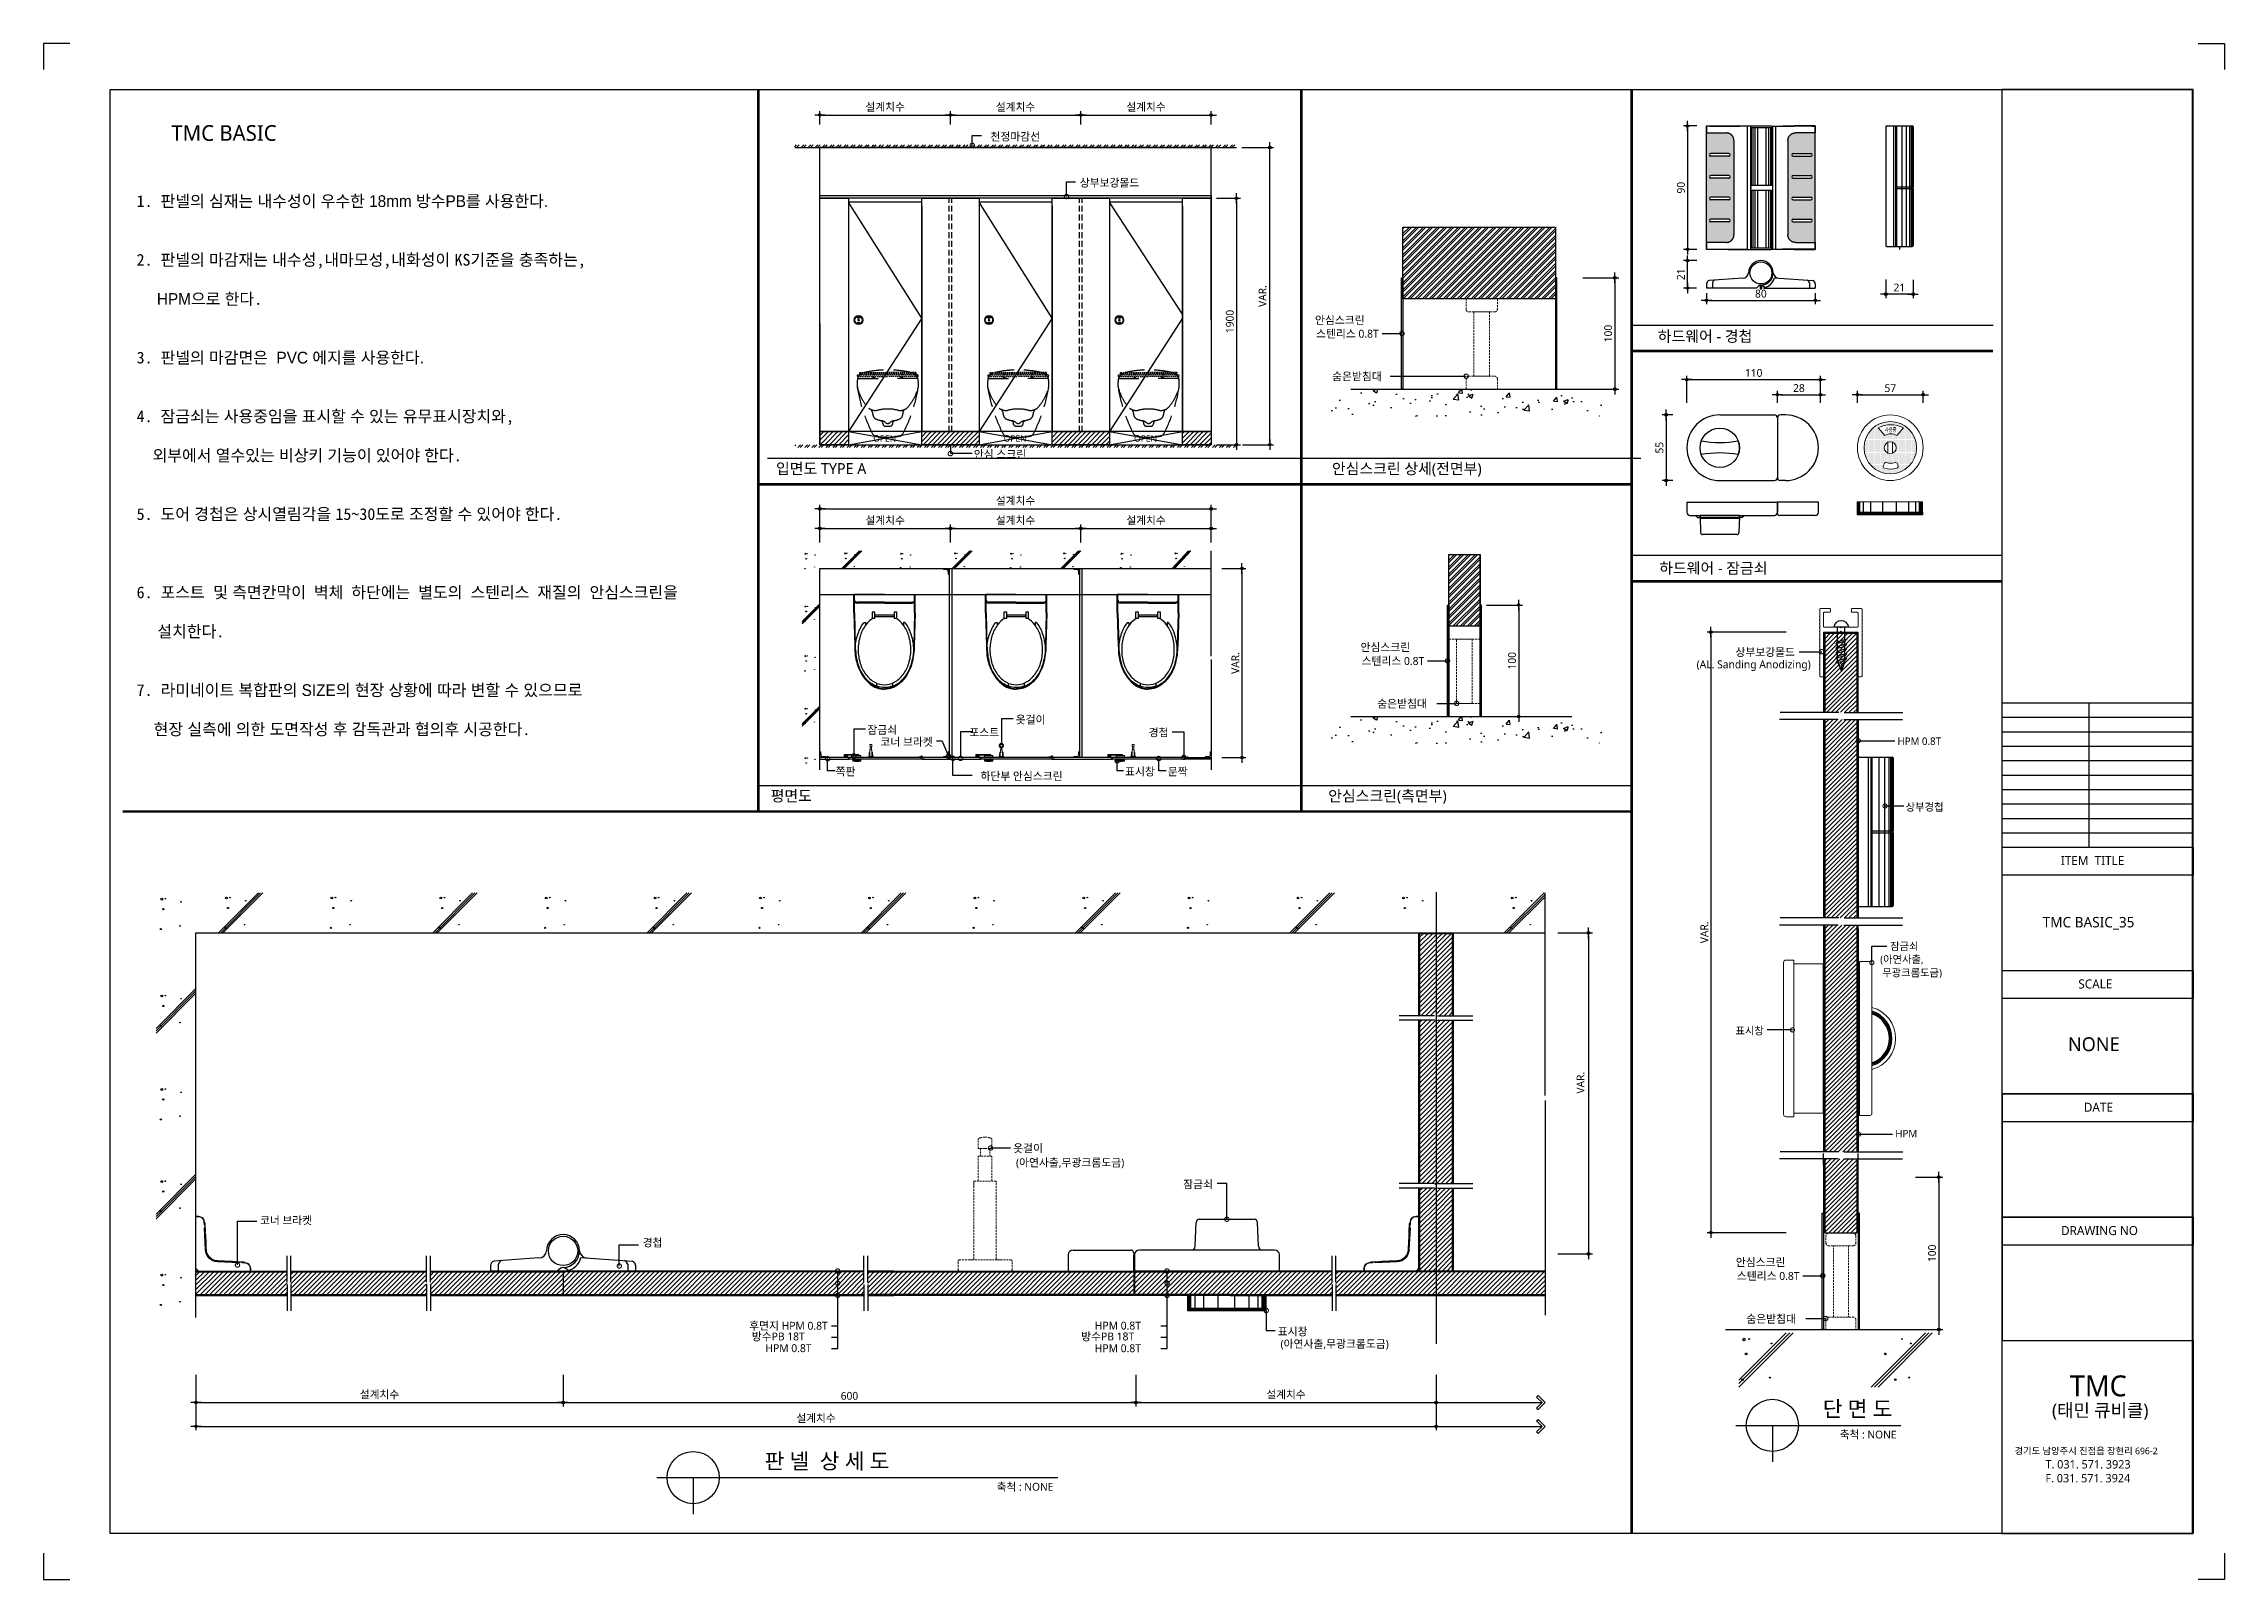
# Model space of a CAD drawing. Extents: x -256 to 8104, y -176 to 5714.
import ezdxf
from ezdxf.enums import TextEntityAlignment as Align

# ---------------------------------------------------------------- set-up
doc = ezdxf.new("R2010")
doc.units = 0
doc.header["$LTSCALE"] = 30
for name, pattern in [('CEN', [62, 60, -1, 0, -1]), ('HIDDEN', [0.375, 0.25, -0.125]), ('HIDDEN2', [4.7625, 3.175, -1.5875])]:
    doc.linetypes.add(name, pattern=pattern)
doc.layers.get('0').update_dxf_attribs({"linetype": 'CONTINUOUS'})
doc.layers.get('DEFPOINTS').update_dxf_attribs({"linetype": 'CONTINUOUS'})
for name, color, linetype in [('02---제품선', 4, 'CONTINUOUS'), ('0_toilet', 6, 'CONTINUOUS'), ('C', 2, 'CONTINUOUS'), ('curior-0Line', 252, 'CONTINUOUS'), ('DIM', 7, 'CONTINUOUS'), ('HAT', 8, 'CONTINUOUS'), ('HID', 9, 'HIDDEN'), ('jac text', 7, 'CONTINUOUS'), ('TIT', 3, 'CONTINUOUS'), ('경첩', 4, 'CONTINUOUS'), ('기타', 1, 'CONTINUOUS'), ('문자', 3, 'CONTINUOUS'), ('부자재', 4, 'CONTINUOUS'), ('상부보강몰드', 4, 'HIDDEN2'), ('옷걸이', 4, 'CONTINUOUS'), ('잠금쇠(회전형)', 4, 'CONTINUOUS'), ('중심선', 1, 'CEN'), ('치수', 1, 'CONTINUOUS'), ('판넬', 2, 'CONTINUOUS'), ('해치', 8, 'CONTINUOUS')]:
    doc.layers.add(name, color=color, linetype=linetype)
doc.styles.add('HDW', font='gulim.ttc')
doc.styles.add('돋움', font='malgun.ttf')
doc.dimstyles.new('10', dxfattribs={"dimscale": 10, "dimtxt": 3, "dimasz": 1, "dimexe": 1.5, "dimexo": 2, "dimgap": 1, "dimtad": 1, "dimdec": 0, "dimlunit": 6, "dimtxsty": '돋움', "dimblk": 'DIMDOT', "dimcen": -1, "dimdle": 1.5, "dimclrt": 3, "dimazin": 3, "dimtfac": 1, "dimtdec": 0, "dimtix": 1, "dimtmove": 2, "dimatfit": 3, "dimldrblk": 'DIMDOT', "dimarcsym": 0})
pattern_1 = [(45, (140955.914, -6822.053), (-8.55643, 8.55643), [])]
pattern_2 = [(45, (140148.375, -6933.632), (-8.980256, 8.980256), [])]
pattern_3 = [(45, (140151.98, -6962.043), (-8.980256, 8.980256), [])]

# ---------------------------------------------------------------- blocks, each defined once
blk = doc.blocks.new('DIMDOT')
at = {"linetype": 'Continuous'}
blk.add_line((-2, 0), (2, 0), dxfattribs=at)
for radius in [0.5, 0.25]:
    blk.add_circle((0, 0), radius, dxfattribs=at)
blk = doc.blocks.new('*D935')
at = {"layer": 'DEFPOINTS', "color": 0}
for p in [(151193.7, -1402.4), (151693.7, -1346.1), (151693.7, -1402.4)]:
    blk.add_point(p, dxfattribs=at)
at = {"layer": 'DIM', "color": 0, "lineweight": -2, "ltscale": 10}
for p, q in [((151193.7, -1382.4), (151193.7, -1331.1)), ((151693.7, -1382.4), (151693.7, -1331.1)), ((151203.7, -1346.1), (151683.7, -1346.1))]:
    blk.add_line(p, q, dxfattribs=at)
at = {"layer": 'DIM', "color": 0, "lineweight": -2, "xscale": 10, "yscale": 10, "zscale": 10, "rotation": 180}
blk.add_blockref('DIMDOT', (151193.7, -1346.1), dxfattribs=at)
at = {"layer": 'DIM', "color": 0, "lineweight": -2, "xscale": 10, "yscale": 10, "zscale": 10}
blk.add_blockref('DIMDOT', (151693.7, -1346.1), dxfattribs=at)
at = {"layer": 'DIM', "color": 3, "insert": (151443.7, -1316.5), "char_height": 30, "attachment_point": 5, "style": '돋움'}
blk.add_mtext('설계치수', dxfattribs=at)
blk = doc.blocks.new('*D936')
at = {"layer": 'DEFPOINTS', "color": 0}
for p in [(151693.7, -1402.4), (152193.7, -1346.1), (152193.7, -1402.4)]:
    blk.add_point(p, dxfattribs=at)
at = {"layer": 'DIM', "color": 0, "lineweight": -2, "ltscale": 10}
for p, q in [((151693.7, -1382.4), (151693.7, -1331.1)), ((152193.7, -1382.4), (152193.7, -1331.1)), ((151703.7, -1346.1), (152183.7, -1346.1))]:
    blk.add_line(p, q, dxfattribs=at)
at = {"layer": 'DIM', "color": 0, "lineweight": -2, "xscale": 10, "yscale": 10, "zscale": 10, "rotation": 180}
blk.add_blockref('DIMDOT', (151693.7, -1346.1), dxfattribs=at)
at = {"layer": 'DIM', "color": 0, "lineweight": -2, "xscale": 10, "yscale": 10, "zscale": 10}
blk.add_blockref('DIMDOT', (152193.7, -1346.1), dxfattribs=at)
at = {"layer": 'DIM', "color": 3, "insert": (151943.7, -1316.5), "char_height": 30, "attachment_point": 5, "style": '돋움'}
blk.add_mtext('설계치수', dxfattribs=at)
blk = doc.blocks.new('*D937')
at = {"layer": 'DEFPOINTS', "color": 0}
for p in [(152193.7, -1402.4), (152693.7, -1346.1), (152693.7, -1402.4)]:
    blk.add_point(p, dxfattribs=at)
at = {"layer": 'DIM', "color": 0, "lineweight": -2, "ltscale": 10}
for p, q in [((152193.7, -1382.4), (152193.7, -1331.1)), ((152693.7, -1382.4), (152693.7, -1331.1)), ((152203.7, -1346.1), (152683.7, -1346.1))]:
    blk.add_line(p, q, dxfattribs=at)
at = {"layer": 'DIM', "color": 0, "lineweight": -2, "xscale": 10, "yscale": 10, "zscale": 10, "rotation": 180}
blk.add_blockref('DIMDOT', (152193.7, -1346.1), dxfattribs=at)
at = {"layer": 'DIM', "color": 0, "lineweight": -2, "xscale": 10, "yscale": 10, "zscale": 10}
blk.add_blockref('DIMDOT', (152693.7, -1346.1), dxfattribs=at)
at = {"layer": 'DIM', "color": 3, "insert": (152443.7, -1316.5), "char_height": 30, "attachment_point": 5, "style": '돋움'}
blk.add_mtext('설계치수', dxfattribs=at)
blk = doc.blocks.new('*D938')
at = {"layer": 'DEFPOINTS', "color": 0}
for p in [(152693.7, -1665.3), (152693.7, -2610.3), (152790.6, -2610.3)]:
    blk.add_point(p, dxfattribs=at)
at = {"layer": 'DIM', "color": 0, "lineweight": -2, "ltscale": 10}
for p, q in [((152713.7, -1665.3), (152805.6, -1665.3)), ((152790.6, -1675.3), (152790.6, -2600.3)), ((152713.7, -2610.3), (152805.6, -2610.3))]:
    blk.add_line(p, q, dxfattribs=at)
at = {"layer": 'DIM', "color": 0, "lineweight": -2, "xscale": 10, "yscale": 10, "zscale": 10}
for p, rotation in [((152790.6, -1665.3), 90), ((152790.6, -2610.3), 270)]:
    blk.add_blockref('DIMDOT', p, dxfattribs=dict(at, rotation=rotation))
at = {"layer": 'DIM', "color": 3, "insert": (152765, -2137.8), "char_height": 30, "attachment_point": 5, "rotation": 90, "style": '돋움'}
blk.add_mtext('1900', dxfattribs=at)
blk = doc.blocks.new('*D939')
at = {"layer": 'DEFPOINTS', "color": 0}
for p in [(152714.7, -3085.2), (152714.7, -3810.2), (152811.6, -3810.2)]:
    blk.add_point(p, dxfattribs=at)
at = {"layer": 'DIM', "color": 0, "lineweight": -2, "ltscale": 10}
for p, q in [((152734.7, -3085.2), (152826.6, -3085.2)), ((152811.6, -3095.2), (152811.6, -3800.2)), ((152734.7, -3810.2), (152826.6, -3810.2))]:
    blk.add_line(p, q, dxfattribs=at)
at = {"layer": 'DIM', "color": 0, "lineweight": -2, "xscale": 10, "yscale": 10, "zscale": 10}
for p, rotation in [((152811.6, -3085.2), 90), ((152811.6, -3810.2), 270)]:
    blk.add_blockref('DIMDOT', p, dxfattribs=dict(at, rotation=rotation))
at = {"layer": 'DIM', "color": 3, "insert": (152786.4, -3447.7), "char_height": 30, "attachment_point": 5, "rotation": 90, "style": '돋움'}
blk.add_mtext('VAR.', dxfattribs=at)
blk = doc.blocks.new('_DOTSMALL')
at = {"color": 0, "linetype": 'ByBlock', "const_width": 0.5}
blk.add_lwpolyline([(-0.0625, 0, 1), (0.0625, 0, 1)], format="xyb", close=True, dxfattribs=at)
blk = doc.blocks.new('A$C63EC304E')
at = {"layer": '치수', "color": 1, "xscale": 2.5, "yscale": 2.5, "zscale": 2.5, "rotation": 234.3098741996962}
blk.add_blockref('_DOTSMALL', (0.31, 0.31), dxfattribs=at)
blk = doc.blocks.new('A$C2BC9653E')
at = {"layer": '치수', "xscale": 0.3333333333333333, "yscale": 0.3333333333333333, "zscale": 0.3333333333333333}
blk.add_blockref('A$C63EC304E', (0, 0), dxfattribs=at)
blk = doc.blocks.new('A$C7FC71301')
at = {"layer": '치수', "rotation": 180}
blk.add_blockref('A$C2BC9653E', (0.21, 0.21), dxfattribs=at)
blk = doc.blocks.new('A$C4A20372B')
at = {"layer": '치수'}
blk.add_blockref('A$C7FC71301', (0, 0), dxfattribs=at)
blk = doc.blocks.new('A$C566469F5')
at = {"layer": '치수'}
blk.add_blockref('A$C4A20372B', (0, 0), dxfattribs=at)
blk = doc.blocks.new('A$C7E317CD4')
at = {"layer": '해치', "xscale": 2, "yscale": 2, "zscale": 2}
blk.add_blockref('A$C566469F5', (0, 0), dxfattribs=at)
blk = doc.blocks.new('A$C601D7F27')
at = {"layer": '치수'}
blk.add_blockref('A$C7E317CD4', (0, 0), dxfattribs=at)
blk = doc.blocks.new('A$C38802C08')
at = {"layer": '치수'}
blk.add_blockref('A$C601D7F27', (0, 0), dxfattribs=at)
blk = doc.blocks.new('*D940')
at = {"layer": 'DEFPOINTS', "color": 0}
for p in [(152193.7, -3004.8), (152693.7, -2931.7), (152693.7, -3004.8)]:
    blk.add_point(p, dxfattribs=at)
at = {"layer": 'DIM', "color": 0, "lineweight": -2, "ltscale": 10}
for p, q in [((152193.7, -2984.8), (152193.7, -2916.7)), ((152693.7, -2984.8), (152693.7, -2916.7)), ((152203.7, -2931.7), (152683.7, -2931.7))]:
    blk.add_line(p, q, dxfattribs=at)
at = {"layer": 'DIM', "color": 0, "lineweight": -2, "xscale": 10, "yscale": 10, "zscale": 10, "rotation": 180}
blk.add_blockref('DIMDOT', (152193.7, -2931.7), dxfattribs=at)
at = {"layer": 'DIM', "color": 0, "lineweight": -2, "xscale": 10, "yscale": 10, "zscale": 10}
blk.add_blockref('DIMDOT', (152693.7, -2931.7), dxfattribs=at)
at = {"layer": 'DIM', "color": 3, "insert": (152443.7, -2902), "char_height": 30, "attachment_point": 5, "style": '돋움'}
blk.add_mtext('설계치수', dxfattribs=at)
blk = doc.blocks.new('*D941')
at = {"layer": 'DEFPOINTS', "color": 0}
for p in [(152693.7, -2856.3), (151193.7, -3004.8), (152693.7, -3004.8)]:
    blk.add_point(p, dxfattribs=at)
at = {"layer": 'DIM', "color": 0, "lineweight": -2, "ltscale": 10}
for p, q in [((151193.7, -2984.8), (151193.7, -2841.3)), ((152693.7, -2984.8), (152693.7, -2841.3)), ((151203.7, -2856.3), (152683.7, -2856.3))]:
    blk.add_line(p, q, dxfattribs=at)
at = {"layer": 'DIM', "color": 0, "lineweight": -2, "xscale": 10, "yscale": 10, "zscale": 10, "rotation": 180}
blk.add_blockref('DIMDOT', (151193.7, -2856.3), dxfattribs=at)
at = {"layer": 'DIM', "color": 0, "lineweight": -2, "xscale": 10, "yscale": 10, "zscale": 10}
blk.add_blockref('DIMDOT', (152693.7, -2856.3), dxfattribs=at)
at = {"layer": 'DIM', "color": 3, "insert": (151943.7, -2826.7), "char_height": 30, "attachment_point": 5, "style": '돋움'}
blk.add_mtext('설계치수', dxfattribs=at)
blk = doc.blocks.new('*D942')
at = {"layer": 'DEFPOINTS', "color": 0}
for p in [(151693.7, -3004.8), (152193.7, -2931.7), (152193.7, -3004.8)]:
    blk.add_point(p, dxfattribs=at)
at = {"layer": 'DIM', "color": 0, "lineweight": -2, "ltscale": 10}
for p, q in [((151693.7, -2984.8), (151693.7, -2916.7)), ((152193.7, -2984.8), (152193.7, -2916.7)), ((151703.7, -2931.7), (152183.7, -2931.7))]:
    blk.add_line(p, q, dxfattribs=at)
at = {"layer": 'DIM', "color": 0, "lineweight": -2, "xscale": 10, "yscale": 10, "zscale": 10, "rotation": 180}
blk.add_blockref('DIMDOT', (151693.7, -2931.7), dxfattribs=at)
at = {"layer": 'DIM', "color": 0, "lineweight": -2, "xscale": 10, "yscale": 10, "zscale": 10}
blk.add_blockref('DIMDOT', (152193.7, -2931.7), dxfattribs=at)
at = {"layer": 'DIM', "color": 3, "insert": (151943.7, -2902), "char_height": 30, "attachment_point": 5, "style": '돋움'}
blk.add_mtext('설계치수', dxfattribs=at)
blk = doc.blocks.new('*D943')
at = {"layer": 'DEFPOINTS', "color": 0}
for p in [(151193.7, -3004.8), (151693.7, -2931.7), (151693.7, -3004.8)]:
    blk.add_point(p, dxfattribs=at)
at = {"layer": 'DIM', "color": 0, "lineweight": -2, "ltscale": 10}
for p, q in [((151193.7, -2984.8), (151193.7, -2916.7)), ((151693.7, -2984.8), (151693.7, -2916.7)), ((151203.7, -2931.7), (151683.7, -2931.7))]:
    blk.add_line(p, q, dxfattribs=at)
at = {"layer": 'DIM', "color": 0, "lineweight": -2, "xscale": 10, "yscale": 10, "zscale": 10, "rotation": 180}
blk.add_blockref('DIMDOT', (151193.7, -2931.7), dxfattribs=at)
at = {"layer": 'DIM', "color": 0, "lineweight": -2, "xscale": 10, "yscale": 10, "zscale": 10}
blk.add_blockref('DIMDOT', (151693.7, -2931.7), dxfattribs=at)
at = {"layer": 'DIM', "color": 3, "insert": (151443.7, -2902), "char_height": 30, "attachment_point": 5, "style": '돋움'}
blk.add_mtext('설계치수', dxfattribs=at)
blk = doc.blocks.new('*D944')
at = {"layer": 'DEFPOINTS', "color": 0}
for p in [(155029.1, -2360.8), (154517.1, -2469.4), (155029.1, -2469.4)]:
    blk.add_point(p, dxfattribs=at)
at = {"layer": 'DIM', "color": 0, "lineweight": -2, "ltscale": 10}
for p, q in [((154517.1, -2449.4), (154517.1, -2345.8)), ((154527.1, -2360.8), (155019.1, -2360.8)), ((155029.1, -2449.4), (155029.1, -2345.8))]:
    blk.add_line(p, q, dxfattribs=at)
at = {"layer": 'DIM', "color": 0, "lineweight": -2, "xscale": 10, "yscale": 10, "zscale": 10, "rotation": 180}
blk.add_blockref('DIMDOT', (154517.1, -2360.8), dxfattribs=at)
at = {"layer": 'DIM', "color": 0, "lineweight": -2, "xscale": 10, "yscale": 10, "zscale": 10}
blk.add_blockref('DIMDOT', (155029.1, -2360.8), dxfattribs=at)
at = {"layer": 'DIM', "color": 3, "insert": (154773.1, -2335.2), "char_height": 30, "attachment_point": 5, "style": '돋움'}
blk.add_mtext('110', dxfattribs=at)
blk = doc.blocks.new('*D945')
at = {"layer": 'DEFPOINTS', "color": 0}
for p in [(155029.1, -2418.7), (154864.1, -2469.4), (155029.1, -2469.4)]:
    blk.add_point(p, dxfattribs=at)
at = {"layer": 'DIM', "color": 0, "lineweight": -2, "ltscale": 10}
for p, q in [((154864.1, -2449.4), (154864.1, -2403.7)), ((154874.1, -2418.7), (155019.1, -2418.7)), ((155029.1, -2449.4), (155029.1, -2403.7))]:
    blk.add_line(p, q, dxfattribs=at)
at = {"layer": 'DIM', "color": 0, "lineweight": -2, "xscale": 10, "yscale": 10, "zscale": 10, "rotation": 180}
blk.add_blockref('DIMDOT', (154864.1, -2418.7), dxfattribs=at)
at = {"layer": 'DIM', "color": 0, "lineweight": -2, "xscale": 10, "yscale": 10, "zscale": 10}
blk.add_blockref('DIMDOT', (155029.1, -2418.7), dxfattribs=at)
at = {"layer": 'DIM', "color": 3, "insert": (154946.6, -2393.2), "char_height": 30, "attachment_point": 5, "style": '돋움'}
blk.add_mtext('28', dxfattribs=at)
blk = doc.blocks.new('*D946')
at = {"layer": 'DEFPOINTS', "color": 0}
for p in [(155422.9, -2418.7), (155170.9, -2469.4), (155422.9, -2469.4)]:
    blk.add_point(p, dxfattribs=at)
at = {"layer": 'DIM', "color": 0, "lineweight": -2, "ltscale": 10}
for p, q in [((155170.9, -2449.4), (155170.9, -2403.7)), ((155180.9, -2418.7), (155412.9, -2418.7)), ((155422.9, -2449.4), (155422.9, -2403.7))]:
    blk.add_line(p, q, dxfattribs=at)
at = {"layer": 'DIM', "color": 0, "lineweight": -2, "xscale": 10, "yscale": 10, "zscale": 10, "rotation": 180}
blk.add_blockref('DIMDOT', (155170.9, -2418.7), dxfattribs=at)
at = {"layer": 'DIM', "color": 0, "lineweight": -2, "xscale": 10, "yscale": 10, "zscale": 10}
blk.add_blockref('DIMDOT', (155422.9, -2418.7), dxfattribs=at)
at = {"layer": 'DIM', "color": 3, "insert": (155296.9, -2393.5), "char_height": 30, "attachment_point": 5, "style": '돋움'}
blk.add_mtext('57', dxfattribs=at)
blk = doc.blocks.new('*D947')
at = {"layer": 'DEFPOINTS', "color": 0}
for p in [(154574.8, -1388), (154519.8, -1861.1), (154574.8, -1861.1)]:
    blk.add_point(p, dxfattribs=at)
at = {"layer": 'DIM', "color": 0, "lineweight": -2, "ltscale": 10}
for p, q in [((154554.8, -1388), (154504.8, -1388)), ((154519.8, -1398), (154519.8, -1851.1)), ((154554.8, -1861.1), (154504.8, -1861.1))]:
    blk.add_line(p, q, dxfattribs=at)
at = {"layer": 'DIM', "color": 0, "lineweight": -2, "xscale": 10, "yscale": 10, "zscale": 10}
for p, rotation in [((154519.8, -1388), 90), ((154519.8, -1861.1), 270)]:
    blk.add_blockref('DIMDOT', p, dxfattribs=dict(at, rotation=rotation))
at = {"layer": 'DIM', "color": 3, "insert": (154494.3, -1624.6), "char_height": 30, "attachment_point": 5, "rotation": 90, "style": '돋움'}
blk.add_mtext('90', dxfattribs=at)
blk = doc.blocks.new('*D948')
at = {"layer": 'DEFPOINTS', "color": 0}
for p in [(154592.4, -2009.4), (155009.5, -2009.4), (155009.5, -2056.7)]:
    blk.add_point(p, dxfattribs=at)
at = {"layer": 'DIM', "color": 0, "lineweight": -2, "ltscale": 10}
for p, q in [((154592.4, -2029.4), (154592.4, -2071.7)), ((154602.4, -2056.7), (154999.5, -2056.7)), ((155009.5, -2029.4), (155009.5, -2071.7))]:
    blk.add_line(p, q, dxfattribs=at)
at = {"layer": 'DIM', "color": 0, "lineweight": -2, "xscale": 10, "yscale": 10, "zscale": 10, "rotation": 180}
blk.add_blockref('DIMDOT', (154592.4, -2056.7), dxfattribs=at)
at = {"layer": 'DIM', "color": 0, "lineweight": -2, "xscale": 10, "yscale": 10, "zscale": 10}
blk.add_blockref('DIMDOT', (155009.5, -2056.7), dxfattribs=at)
at = {"layer": 'DIM', "color": 3, "insert": (154800.9, -2031.2), "char_height": 30, "attachment_point": 5, "style": '돋움'}
blk.add_mtext('80', dxfattribs=at)
blk = doc.blocks.new('*D949')
at = {"layer": 'DEFPOINTS', "color": 0}
for p in [(154519.8, -1904.4), (154574.8, -1904.4), (154574.1, -2009.4)]:
    blk.add_point(p, dxfattribs=at)
at = {"layer": 'DIM', "color": 0, "lineweight": -2, "ltscale": 10}
for p, q in [((154554.8, -1904.4), (154504.8, -1904.4)), ((154519.8, -1999.4), (154519.8, -1914.4)), ((154554.1, -2009.4), (154504.8, -2009.4))]:
    blk.add_line(p, q, dxfattribs=at)
at = {"layer": 'DIM', "color": 0, "lineweight": -2, "xscale": 10, "yscale": 10, "zscale": 10}
for p, rotation in [((154519.8, -1904.4), 90), ((154519.8, -2009.4), 270)]:
    blk.add_blockref('DIMDOT', p, dxfattribs=dict(at, rotation=rotation))
at = {"layer": 'DIM', "color": 3, "insert": (154494.4, -1956.9), "char_height": 30, "attachment_point": 5, "rotation": 90, "style": '돋움'}
blk.add_mtext('21', dxfattribs=at)
blk = doc.blocks.new('*D950')
at = {"layer": 'DEFPOINTS', "color": 0}
for p in [(155279.3, -1957.2), (155384.3, -1957.9), (155279.3, -2032.9)]:
    blk.add_point(p, dxfattribs=at)
at = {"layer": 'DIM', "color": 0, "lineweight": -2, "ltscale": 10}
for p, q in [((155279.3, -1977.2), (155279.3, -2047.9)), ((155384.3, -1977.9), (155384.3, -2047.9)), ((155374.3, -2032.9), (155289.3, -2032.9))]:
    blk.add_line(p, q, dxfattribs=at)
at = {"layer": 'DIM', "color": 0, "lineweight": -2, "xscale": 10, "yscale": 10, "zscale": 10, "rotation": 180}
blk.add_blockref('DIMDOT', (155279.3, -2032.9), dxfattribs=at)
at = {"layer": 'DIM', "color": 0, "lineweight": -2, "xscale": 10, "yscale": 10, "zscale": 10}
blk.add_blockref('DIMDOT', (155384.3, -2032.9), dxfattribs=at)
at = {"layer": 'DIM', "color": 3, "insert": (155331.8, -2007.5), "char_height": 30, "attachment_point": 5, "style": '돋움'}
blk.add_mtext('21', dxfattribs=at)
blk = doc.blocks.new('A$C10E41893')
at = {"layer": '부자재'}
for p, q in [((6, 0), (6, 196)), ((123, 196), (6, 196)), ((123, 192), (6, 192)), ((55, 0), (55, 177)), ((61, 0), (61, 177)), ((6, 0), (6, -196)), ((55, 0), (55, -177)), ((61, 0), (61, -177)), ((123, -192), (6, -192)), ((123, -196), (6, -196))]:
    blk.add_line(p, q, dxfattribs=at)
for points in [[(123, 196, -0.012538), (123, 196), (335, 190, -0.055395), (445, 175, -0.154276), (577, 93, -0.179504), (612, 0, -0.179504)], [(123, 192, -0.012538), (123, 192), (335, 187, -0.055395), (444, 172, -0.154276), (574, 91, -0.179504), (608, 0, -0.179504)], [(157, -72, 0.089162), (200, -119, 0.085733), (270, -155, 0.075373), (359, -168, 0.075373), (447, -155, 0.085733), (517, -119, 0.106084), (567, -62, 0.126931), (583, 0, 0.126931), (567, 62, 0.106084), (517, 119, 0.085733), (447, 155, 0.075373), (359, 168, 0.075373), (270, 155, 0.085733), (200, 119, 0.089162), (157, 72)], [(572, 51), (589, 51), (589, 60, 0.021185), (583, 71, 0.106084), (528, 134, 0.085733), (453, 172, 0.075373), (359, 187, 0.075373), (265, 172, 0.085733), (189, 134, 0.007337), (184, 130), (184, 122), (205, 122)], [(123, -196, 0.012538), (123, -196), (335, -190, 0.055395), (445, -175, 0.154276), (577, -93, 0.179504), (612, 0, 0.179504)], [(123, -192, 0.012538), (123, -192), (335, -187, 0.055395), (444, -172, 0.154276), (574, -91, 0.179504), (608, 0, 0.179504)], [(589, -51, 0.090214), (598, 0, 0.090214), (589, 51, 0.106084)], [(572, -51), (589, -51), (589, -60, -0.021185), (583, -71, -0.106084), (528, -134, -0.085733), (453, -172, -0.075373), (359, -187, -0.075373), (265, -172, -0.085733), (189, -134, -0.007337), (184, -130), (184, -122), (205, -122)]]:
    blk.add_lwpolyline(points, format="xyb", dxfattribs=at)
blk.add_lwpolyline([(138, -61), (119, -61), (119, -79), (157, -79), (157, -61), (138, -61), (147, -61), (147, 61), (138, 61), (157, 61), (157, 79), (119, 79), (119, 61), (138, 61), (138, -61), (119, -61)], dxfattribs=at)
for centre, start, end in [((40, 177), 0, 90), ((46, 177), 0, 90), ((40, -177), 270, 0), ((46, -177), 270, 0)]:
    blk.add_arc(centre, 15, start, end, dxfattribs=at)
blk = doc.blocks.new('A$C460A2A32')
at = {"color": 0}
for p, q in [((3, 20), (0, 16)), ((3, 20), (9, 20)), ((4, 10), (162, 10)), ((9, 20), (162, 20)), ((13, 32), (11, 30)), ((13, 32), (162, 32)), ((13, 27), (162, 27)), ((312, 32), (162, 32)), ((312, 27), (162, 27)), ((316, 20), (162, 20)), ((321, 10), (162, 10)), ((312, 32), (313, 30)), ((322, 20), (316, 20)), ((322, 20), (324, 16))]:
    blk.add_line(p, q, dxfattribs=at)
for centre, radius, start, end in [((4, 14), 4, 150.0107, 270), ((13, 29), 2, 135, 270), ((109, 28), 26, 182.6717, 198.4118), ((109, 10), 26, 180, 202.6199), ((107, 28), 23, 183.0205, 200.9186), ((107, 10), 23, 180, 205.7715), ((69, 10), 23, 334.2285, 0), ((69, 28), 23, 339.0814, 356.9795), ((67, 10), 26, 337.3801, 0), ((67, 28), 26, 341.5882, 357.3283), ((257, 10), 26, 180, 202.6199), ((257, 28), 26, 182.6717, 198.4118), ((256, 28), 23, 183.0205, 200.9186), ((256, 10), 23, 180, 205.7715), ((217, 10), 23, 334.2285, 0), ((217, 28), 23, 339.0814, 356.9795), ((216, 28), 26, 341.5882, 357.3283), ((216, 10), 26, 337.3801, 0), ((312, 29), 2, 270, 45), ((321, 14), 4, 270, 29.9893)]:
    blk.add_arc(centre, radius, start, end, dxfattribs=at)
blk = doc.blocks.new('*D951')
at = {"layer": 'DEFPOINTS', "color": 0}
for p in [(154482.8, -2495.9), (154437.2, -2747.9), (154482.8, -2747.9)]:
    blk.add_point(p, dxfattribs=at)
at = {"layer": 'DIM', "color": 0, "lineweight": -2, "ltscale": 10}
for p, q in [((154462.8, -2495.9), (154422.2, -2495.9)), ((154437.2, -2505.9), (154437.2, -2737.9)), ((154462.8, -2747.9), (154422.2, -2747.9))]:
    blk.add_line(p, q, dxfattribs=at)
at = {"layer": 'DIM', "color": 0, "lineweight": -2, "xscale": 10, "yscale": 10, "zscale": 10}
for p, rotation in [((154437.2, -2495.9), 90), ((154437.2, -2747.9), 270)]:
    blk.add_blockref('DIMDOT', p, dxfattribs=dict(at, rotation=rotation))
at = {"layer": 'DIM', "color": 3, "insert": (154411.9, -2621.9), "char_height": 30, "attachment_point": 5, "rotation": 90, "style": '돋움'}
blk.add_mtext('55', dxfattribs=at)
blk = doc.blocks.new('*D952')
at = {"layer": 'DEFPOINTS', "color": 0}
for p in [(154918.1, -3329), (154609.4, -5632.3), (154918.1, -5632.3)]:
    blk.add_point(p, dxfattribs=at)
at = {"layer": 'DIM', "color": 0, "lineweight": -2, "ltscale": 10}
for p, q in [((154898.1, -3329), (154594.4, -3329)), ((154609.4, -3339), (154609.4, -5622.3)), ((154898.1, -5632.3), (154594.4, -5632.3))]:
    blk.add_line(p, q, dxfattribs=at)
at = {"layer": 'DIM', "color": 0, "lineweight": -2, "xscale": 10, "yscale": 10, "zscale": 10}
for p, rotation in [((154609.4, -3329), 90), ((154609.4, -5632.3), 270)]:
    blk.add_blockref('DIMDOT', p, dxfattribs=dict(at, rotation=rotation))
at = {"layer": 'DIM', "color": 3, "insert": (154584.1, -4480.6), "char_height": 30, "attachment_point": 5, "rotation": 90, "style": '돋움'}
blk.add_mtext('VAR.', dxfattribs=at)
blk = doc.blocks.new('A$C13EB2441')
for p, q in [((0.84, 7.37), (0.84, 14.11)), ((0.84, 6.74), (0.84, 0))]:
    blk.add_line(p, q)
blk = doc.blocks.new('*D953')
at = {"layer": 'DEFPOINTS', "color": 0}
for p in [(155373.8, -5419.5), (155382.9, -6003.8), (155482.8, -6003.8)]:
    blk.add_point(p, dxfattribs=at)
at = {"layer": 'DIM', "color": 0, "lineweight": -2, "ltscale": 10}
for p, q in [((155393.8, -5419.5), (155497.8, -5419.5)), ((155482.8, -5429.5), (155482.8, -5993.8)), ((155402.9, -6003.8), (155497.8, -6003.8))]:
    blk.add_line(p, q, dxfattribs=at)
at = {"layer": 'DIM', "color": 0, "lineweight": -2, "xscale": 10, "yscale": 10, "zscale": 10}
for p, rotation in [((155482.8, -5419.5), 90), ((155482.8, -6003.8), 270)]:
    blk.add_blockref('DIMDOT', p, dxfattribs=dict(at, rotation=rotation))
at = {"layer": 'DIM', "color": 3, "insert": (155457.2, -5711.6), "char_height": 30, "attachment_point": 5, "rotation": 90, "style": '돋움'}
blk.add_mtext('100', dxfattribs=at)
blk = doc.blocks.new('*D954')
at = {"layer": 'DEFPOINTS', "color": 0}
for p in [(152790.6, -1470.5), (152918, -1470.5), (152793.1, -2610.3)]:
    blk.add_point(p, dxfattribs=at)
at = {"layer": 'DIM', "color": 0, "lineweight": -2, "ltscale": 10}
for p, q in [((152810.6, -1470.5), (152933, -1470.5)), ((152918, -2600.3), (152918, -1480.5)), ((152813.1, -2610.3), (152933, -2610.3))]:
    blk.add_line(p, q, dxfattribs=at)
at = {"layer": 'DIM', "color": 0, "lineweight": -2, "xscale": 10, "yscale": 10, "zscale": 10}
for p, rotation in [((152918, -1470.5), 90), ((152918, -2610.3), 270)]:
    blk.add_blockref('DIMDOT', p, dxfattribs=dict(at, rotation=rotation))
at = {"layer": 'DIM', "color": 3, "insert": (152890.7, -2040.4), "char_height": 30, "attachment_point": 5, "rotation": 90, "style": '돋움'}
blk.add_mtext('VAR.', dxfattribs=at)
blk = doc.blocks.new('*D955')
at = {"layer": 'DEFPOINTS', "color": 0}
for p in [(148801.8, -6158.1), (150208.9, -6158.1), (150208.9, -6283.8)]:
    blk.add_point(p, dxfattribs=at)
at = {"layer": 'DIM', "color": 0, "lineweight": -2, "ltscale": 10}
for p, q in [((148801.8, -6178.1), (148801.8, -6298.8)), ((150208.9, -6178.1), (150208.9, -6298.8)), ((148811.8, -6283.8), (150198.9, -6283.8))]:
    blk.add_line(p, q, dxfattribs=at)
at = {"layer": 'DIM', "color": 0, "lineweight": -2, "xscale": 10, "yscale": 10, "zscale": 10, "rotation": 180}
blk.add_blockref('DIMDOT', (148801.8, -6283.8), dxfattribs=at)
at = {"layer": 'DIM', "color": 0, "lineweight": -2, "xscale": 10, "yscale": 10, "zscale": 10}
blk.add_blockref('DIMDOT', (150208.9, -6283.8), dxfattribs=at)
at = {"layer": 'DIM', "color": 3, "insert": (149505.3, -6254.2), "char_height": 30, "attachment_point": 5, "style": '돋움'}
blk.add_mtext('설계치수', dxfattribs=at)
blk = doc.blocks.new('*D956')
at = {"layer": 'DEFPOINTS', "color": 0}
for p in [(148801.8, -6158.1), (153555.7, -6158.1), (153555.7, -6375.3)]:
    blk.add_point(p, dxfattribs=at)
at = {"layer": 'DIM', "color": 0, "lineweight": -2, "ltscale": 10}
for p, q in [((148801.8, -6178.1), (148801.8, -6390.3)), ((153555.7, -6178.1), (153555.7, -6390.3)), ((148811.8, -6375.3), (153545.7, -6375.3))]:
    blk.add_line(p, q, dxfattribs=at)
at = {"layer": 'DIM', "color": 0, "lineweight": -2, "xscale": 10, "yscale": 10, "zscale": 10, "rotation": 180}
blk.add_blockref('DIMDOT', (148801.8, -6375.3), dxfattribs=at)
at = {"layer": 'DIM', "color": 0, "lineweight": -2, "xscale": 10, "yscale": 10, "zscale": 10}
blk.add_blockref('DIMDOT', (153555.7, -6375.3), dxfattribs=at)
at = {"layer": 'DIM', "color": 3, "insert": (151178.7, -6345.6), "char_height": 30, "attachment_point": 5, "style": '돋움'}
blk.add_mtext('설계치수', dxfattribs=at)
blk = doc.blocks.new('*D957')
at = {"layer": 'DEFPOINTS', "color": 0}
for p in [(152404.8, -6158.1), (153555.7, -6158.1), (153555.7, -6283.8)]:
    blk.add_point(p, dxfattribs=at)
at = {"layer": 'DIM', "color": 0, "lineweight": -2, "ltscale": 10}
for p, q in [((152404.8, -6178.1), (152404.8, -6298.8)), ((153555.7, -6178.1), (153555.7, -6298.8)), ((152414.8, -6283.8), (153545.7, -6283.8))]:
    blk.add_line(p, q, dxfattribs=at)
at = {"layer": 'DIM', "color": 0, "lineweight": -2, "xscale": 10, "yscale": 10, "zscale": 10, "rotation": 180}
blk.add_blockref('DIMDOT', (152404.8, -6283.8), dxfattribs=at)
at = {"layer": 'DIM', "color": 0, "lineweight": -2, "xscale": 10, "yscale": 10, "zscale": 10}
blk.add_blockref('DIMDOT', (153555.7, -6283.8), dxfattribs=at)
at = {"layer": 'DIM', "color": 3, "insert": (152980.3, -6254.2), "char_height": 30, "attachment_point": 5, "style": '돋움'}
blk.add_mtext('설계치수', dxfattribs=at)
blk = doc.blocks.new('*D958')
at = {"layer": 'DEFPOINTS', "color": 0}
for p in [(150208.9, -6158.1), (152404.8, -6158.1), (152404.8, -6283.8)]:
    blk.add_point(p, dxfattribs=at)
at = {"layer": 'DIM', "color": 0, "lineweight": -2, "ltscale": 10}
for p, q in [((150208.9, -6178.1), (150208.9, -6298.8)), ((152404.8, -6178.1), (152404.8, -6298.8)), ((150218.9, -6283.8), (152394.8, -6283.8))]:
    blk.add_line(p, q, dxfattribs=at)
at = {"layer": 'DIM', "color": 0, "lineweight": -2, "xscale": 10, "yscale": 10, "zscale": 10, "rotation": 180}
blk.add_blockref('DIMDOT', (150208.9, -6283.8), dxfattribs=at)
at = {"layer": 'DIM', "color": 0, "lineweight": -2, "xscale": 10, "yscale": 10, "zscale": 10}
blk.add_blockref('DIMDOT', (152404.8, -6283.8), dxfattribs=at)
at = {"layer": 'DIM', "color": 3, "insert": (151306.9, -6258.3), "char_height": 30, "attachment_point": 5, "style": '돋움'}
blk.add_mtext('600', dxfattribs=at)
blk = doc.blocks.new('A$C06B31977')
for p, q in [((1.26, 11.06), (1.26, 21.17)), ((1.26, 10.11), (1.26, 0))]:
    blk.add_line(p, q)
blk = doc.blocks.new('*D959')
at = {"layer": 'DEFPOINTS', "color": 0}
for p in [(154002.5, -4482.5), (154002.5, -5713.8), (154140.3, -5713.8)]:
    blk.add_point(p, dxfattribs=at)
at = {"layer": 'DIM', "color": 0, "lineweight": -2, "ltscale": 10}
for p, q in [((154022.5, -4482.5), (154155.3, -4482.5)), ((154140.3, -4492.5), (154140.3, -5703.8)), ((154022.5, -5713.8), (154155.3, -5713.8))]:
    blk.add_line(p, q, dxfattribs=at)
at = {"layer": 'DIM', "color": 0, "lineweight": -2, "xscale": 10, "yscale": 10, "zscale": 10}
for p, rotation in [((154140.3, -4482.5), 90), ((154140.3, -5713.8), 270)]:
    blk.add_blockref('DIMDOT', p, dxfattribs=dict(at, rotation=rotation))
at = {"layer": 'DIM', "color": 3, "insert": (154109.6, -5057.2), "char_height": 30, "attachment_point": 5, "rotation": 90, "style": '돋움'}
blk.add_mtext('VAR.', dxfattribs=at)
blk = doc.blocks.new('*D960')
at = {"layer": 'DEFPOINTS', "color": 0}
for p in [(153729.4, -3225.2), (153729.4, -3652.6), (153872.3, -3652.6)]:
    blk.add_point(p, dxfattribs=at)
at = {"layer": 'DIM', "color": 0, "lineweight": -2, "ltscale": 10}
for p, q in [((153749.4, -3225.2), (153887.3, -3225.2)), ((153872.3, -3235.2), (153872.3, -3642.6)), ((153749.4, -3652.6), (153887.3, -3652.6))]:
    blk.add_line(p, q, dxfattribs=at)
at = {"layer": 'DIM', "color": 0, "lineweight": -2, "xscale": 10, "yscale": 10, "zscale": 10}
for p, rotation in [((153872.3, -3225.2), 90), ((153872.3, -3652.6), 270)]:
    blk.add_blockref('DIMDOT', p, dxfattribs=dict(at, rotation=rotation))
at = {"layer": 'DIM', "color": 3, "insert": (153846.7, -3438.9), "char_height": 30, "attachment_point": 5, "rotation": 90, "style": '돋움'}
blk.add_mtext('100', dxfattribs=at)
blk = doc.blocks.new('*D961')
at = {"layer": 'DEFPOINTS', "color": 0}
for p in [(154098.1, -1970.2), (154098.1, -2397.7), (154241, -2397.7)]:
    blk.add_point(p, dxfattribs=at)
at = {"layer": 'DIM', "color": 0, "lineweight": -2, "ltscale": 10}
for p, q in [((154118.1, -1970.2), (154256, -1970.2)), ((154241, -1980.2), (154241, -2387.7)), ((154118.1, -2397.7), (154256, -2397.7))]:
    blk.add_line(p, q, dxfattribs=at)
at = {"layer": 'DIM', "color": 0, "lineweight": -2, "xscale": 10, "yscale": 10, "zscale": 10}
for p, rotation in [((154241, -1970.2), 90), ((154241, -2397.7), 270)]:
    blk.add_blockref('DIMDOT', p, dxfattribs=dict(at, rotation=rotation))
at = {"layer": 'DIM', "color": 3, "insert": (154215.4, -2184), "char_height": 30, "attachment_point": 5, "rotation": 90, "style": '돋움'}
blk.add_mtext('100', dxfattribs=at)
blk = doc.blocks.new('BASIC_35', base_point=(148473.5, -6786.3))
h = blk.add_hatch()
h.set_pattern_fill('ANSI31', color=2, style=0)
h.set_pattern_definition([(45, (151709.89, -5189.372), (-2.245064, 2.245064), [])])
h.paths.add_polyline_path([(153604.4, -3225.2), (153599.4, -3225.2), (153599.4, -3436.8, -1), (153599.4, -3441), (153599.4, -3652.6), (153604.4, -3652.6)])
h.paths.add_polyline_path([(153729.4, -3441, -1), (153729.4, -3436.8), (153729.4, -3225.2), (153724.4, -3225.2), (153724.4, -3652.6), (153729.4, -3652.6)])
at = {"layer": 'HAT'}
h = blk.add_hatch(dxfattribs=at)
h.set_pattern_fill('ANSI32', color=256, scale=2, style=0)
h.set_pattern_definition([(45, (139857.61, -7103.519), (-13.470384, 13.470384), []), (45, (139866.59, -7103.519), (-13.470384, 13.470384), [])])
h.paths.add_polyline_path([(151097, -1460.5), (152790.6, -1460.5), (152790.6, -1470.5), (151097, -1470.5)])
h = blk.add_hatch(dxfattribs=at)
h.set_pattern_fill('ANSI32', color=256, scale=2, style=0)
h.set_pattern_definition([(45, (140171.724, -7029.361), (-13.470384, 13.470384), []), (45, (140180.704, -7029.361), (-13.470384, 13.470384), [])])
h.paths.add_polyline_path([(153428.6, -1776.4), (154014, -1776.4), (154014, -2051.1), (153428.6, -2051.1)])
h = blk.add_hatch(dxfattribs=at)
h.set_pattern_fill('ANSI32', color=256, scale=2, style=0)
h.set_pattern_definition([(45, (139857.61, -6921.539), (-13.470384, 13.470384), []), (45, (139866.59, -6921.539), (-13.470384, 13.470384), [])])
h.paths.add_polyline_path([(151097, -2620.8), (152790.6, -2620.8), (152790.6, -2610.8), (151097, -2610.8)])
h = blk.add_hatch(dxfattribs=at)
h.set_pattern_fill('ANSI32', color=256, scale=2, style=0)
h.set_pattern_definition([(45, (148523.04, -7029.361), (-13.470384, 13.470384), []), (45, (148532.021, -7029.361), (-13.470384, 13.470384), [])])
h.paths.add_polyline_path([(153724.4, -3031.4), (153604.4, -3031.4), (153604.4, -3306), (153724.4, -3306), (153724.4, -3225.2)])
at = {"layer": 'HAT', "transparency": 33554687}
h = blk.add_hatch(dxfattribs=at)
h.set_pattern_fill('ANSI31', color=256, scale=3.811219)
h.set_pattern_definition(pattern_1)
h.paths.add_polyline_path([(155099.4, -3636.7), (155120.5, -3636.7), (155169.5, -3636.7), (155169.5, -3333.7), (155045.6, -3333.7), (155045.6, -3636.7)])
at = {"layer": 'HAT'}
h = blk.add_hatch(dxfattribs=at)
h.set_pattern_fill('ANSI31', color=256, scale=3.811219, style=0)
h.set_pattern_definition(pattern_1)
edge = h.paths.add_edge_path()
edge.add_line((155169.5, -3710.8), (155112.9, -3710.8))
edge.add_arc((155110.9, -3710.8), 1.99, -54.30987, 0, ccw=False)
edge.add_arc((155110.9, -3710.8), 1.99, 125.69013, 305.69013, ccw=False)
edge.add_arc((155110.9, -3710.8), 1.99, 0, 125.69013, ccw=False)
edge.add_line((155112.9, -3710.8), (155169.5, -3710.8))
edge.add_line((155169.5, -3710.8), (155169.5, -3664.3))
edge.add_line((155169.5, -3664.3), (155159.7, -3664.3))
edge.add_spline(control_points=[(155157, -3671.8), (155157.9, -3669.3), (155158.8, -3666.8), (155159.7, -3664.3)], knot_values=[0, 0, 0, 0, 0.152076, 0.152076, 0.152076, 0.152076], degree=3, periodic=0)
edge.add_line((155159.7, -3664.3), (155107.5, -3664.3))
edge.add_line((155107.5, -3664.3), (155107.5, -4425.2))
edge.add_line((155107.5, -4425.2), (155161.6, -4425.2))
edge.add_spline(control_points=[(155161.6, -4425.2), (155164.6, -4416.9), (155167.5, -4409.4), (155169.5, -4405.8)], knot_values=[0.152076, 0.152076, 0.152076, 0.152076, 0.673721, 0.673721, 0.673721, 0.673721], degree=3, periodic=0)
edge.add_spline(control_points=[(155171.8, -4425.2), (155172.3, -4415.6), (155173.3, -4401.1), (155170.5, -4403.9), (155169.5, -4405.8)], knot_values=[0.673721, 0.673721, 0.673721, 0.673721, 1.332503, 1.60798, 1.60798, 1.60798, 1.60798], degree=3, periodic=0)
edge.add_line((155169.5, -4405.8), (155169.5, -3710.8))
h.paths.add_polyline_path([(155107.5, -3664.3), (155045.6, -3664.3), (155045.6, -4425.2), (155107.5, -4425.2)])
h = blk.add_hatch(dxfattribs=at)
h.set_pattern_fill('ANSI31', color=256, scale=3.811219, style=0)
h.set_pattern_definition(pattern_1)
h.paths.add_polyline_path([(155107.5, -4887.8), (155045.6, -4887.8), (155045.6, -5321.8), (155107.5, -5321.8), (155107.5, -5217.5, -0.567825), (155107.5, -5214.1)])
h.paths.add_polyline_path([(155169.5, -4887.8), (155107.5, -4887.8), (155107.5, -5214.1, -0.582142), (155110.5, -5215.8), (155169.5, -5215.8)])
edge = h.paths.add_edge_path()
edge.add_line((155169.5, -5215.8), (155110.5, -5215.8))
edge.add_arc((155108.6, -5215.8), 1.99, -54.30987, 0, ccw=False)
edge.add_arc((155108.6, -5215.8), 1.99, 239.17799, 305.69013, ccw=False)
edge.add_line((155107.5, -5217.5), (155107.5, -5321.8))
edge.add_line((155107.5, -5321.8), (155161.6, -5321.8))
edge.add_spline(control_points=[(155161.6, -5321.8), (155164.6, -5313.5), (155167.5, -5306), (155169.5, -5302.4)], knot_values=[0.152076, 0.152076, 0.152076, 0.152076, 0.673721, 0.673721, 0.673721, 0.673721], degree=3, periodic=0)
edge.add_line((155169.5, -5302.4), (155169.5, -5215.8))
h.paths.add_polyline_path([(155107.5, -4452.8), (155045.6, -4452.8), (155045.6, -4887.8), (155107.5, -4887.8)])
edge = h.paths.add_edge_path()
edge.add_line((155169.5, -4452.8), (155159.7, -4452.8))
edge.add_spline(control_points=[(155157, -4460.3), (155157.9, -4457.8), (155158.8, -4455.3), (155159.7, -4452.8)], knot_values=[0, 0, 0, 0, 0.152076, 0.152076, 0.152076, 0.152076], degree=3, periodic=0)
edge.add_line((155159.7, -4452.8), (155107.5, -4452.8))
edge.add_line((155107.5, -4452.8), (155107.5, -4887.8))
edge.add_line((155107.5, -4887.8), (155169.5, -4887.8))
edge.add_line((155169.5, -4887.8), (155169.5, -4452.8))
at = {"layer": 'HAT', "transparency": 33554687}
h = blk.add_hatch(dxfattribs=at)
h.set_pattern_fill('ANSI31', color=256, scale=3.811219, style=0)
h.set_pattern_definition(pattern_1)
h.paths.add_polyline_path([(155097.5, -5349.5), (155045.6, -5349.5), (155045.6, -5632.3), (155107.5, -5632.3), (155107.5, -5349.5)])
h.paths.add_polyline_path([(155169.5, -5349.5), (155118.6, -5349.5), (155107.5, -5349.5), (155107.5, -5632.3), (155169.5, -5632.3)])
at = {"layer": '해치'}
h = blk.add_hatch(dxfattribs=at)
h.set_pattern_fill('DOTS', color=256, scale=2.628474)
h.set_pattern_definition([(0, (151630.654, -1053.001), (2.086351, 4.172702), [0, -4.172702])])
edge = h.paths.add_edge_path()
edge.add_line((154592.9, -1834.6), (154592.9, -1834.6))
edge.add_spline(control_points=[(154592.9, -1834.6), (154593.1, -1834.6), (154604.7, -1834.6)], knot_values=[-0.724312, -0.724312, -0.724312, 0.724312, 0.724312, 0.724312], weights=[1, 0.748956, 1], degree=2, periodic=0)
edge.add_line((154604.7, -1834.6), (154668.6, -1834.6))
edge.add_spline(control_points=[(154668.6, -1834.6), (154697.5, -1834.6), (154697.5, -1805.7)], knot_values=[-1.570796, -1.570796, -1.570796, 0, 0, 0], weights=[1, 0.707107, 1], degree=2, periodic=0)
edge.add_line((154697.5, -1805.7), (154697.5, -1443.5))
edge.add_spline(control_points=[(154697.5, -1443.5), (154697.5, -1414.6), (154668.6, -1414.6)], knot_values=[0, 0, 0, 1.570796, 1.570796, 1.570796], weights=[1, 0.707107, 1], degree=2, periodic=0)
edge.add_line((154668.6, -1414.6), (154604.7, -1414.6))
edge.add_spline(control_points=[(154604.7, -1414.6), (154593.1, -1414.6), (154592.9, -1414.6)], knot_values=[-0.724312, -0.724312, -0.724312, 0.724312, 0.724312, 0.724312], weights=[1, 0.748956, 1], degree=2, periodic=0)
edge.add_line((154592.9, -1414.6), (154592.9, -1834.6))
h.paths.add_polyline_path([(154677.8, -1493.3, -0.414214), (154683, -1498.6, -0.414214), (154677.8, -1503.8), (154609.4, -1503.8, -0.414214), (154604.2, -1498.6, -0.414214), (154609.4, -1493.3)], flags=16)
h.paths.add_polyline_path([(154677.8, -1577.3, -0.414214), (154683, -1582.6, -0.414214), (154677.8, -1587.8), (154609.4, -1587.8, -0.414214), (154604.2, -1582.6, -0.414214), (154609.4, -1577.3)], flags=16)
h.paths.add_polyline_path([(154677.8, -1661.3, -0.414214), (154683, -1666.6, -0.414214), (154677.8, -1671.8), (154609.4, -1671.8, -0.414214), (154604.2, -1666.6, -0.414214), (154609.4, -1661.3)], flags=16)
h.paths.add_polyline_path([(154677.8, -1745.3, -0.414214), (154683, -1750.6, -0.414214), (154677.8, -1755.9), (154609.4, -1755.9, -0.414214), (154604.2, -1750.6, -0.414214), (154609.4, -1745.3)], flags=16)
h = blk.add_hatch(dxfattribs=at)
h.set_pattern_fill('DOTS', color=256, scale=2.628474)
h.set_pattern_definition([(0, (151156.0365, -1053.001), (2.086351, 4.1727023), [0, -4.1727023])])
edge = h.paths.add_edge_path()
edge.add_spline(control_points=[(154904.3, -1443.5), (154904.3, -1414.6), (154933.2, -1414.6)], knot_values=[0, 0, 0, 1.570796, 1.570796, 1.570796], weights=[1, 0.707107, 1], degree=2, periodic=0)
edge.add_line((154933.2, -1414.6), (154997.1, -1414.6))
edge.add_spline(control_points=[(154997.1, -1414.6), (155008.7, -1414.6), (155008.9, -1414.6)], knot_values=[-0.724312, -0.724312, -0.724312, 0.724312, 0.724312, 0.724312], weights=[1, 0.748956, 1], degree=2, periodic=0)
edge.add_line((155009, -1414.6), (155009, -1834.6))
edge.add_line((155009, -1834.6), (155008.9, -1834.6))
edge.add_spline(control_points=[(155008.9, -1834.6), (155008.7, -1834.6), (154997.1, -1834.6)], knot_values=[-0.724312, -0.724312, -0.724312, 0.724312, 0.724312, 0.724312], weights=[1, 0.748956, 1], degree=2, periodic=0)
edge.add_line((154997.1, -1834.6), (154933.2, -1834.6))
edge.add_spline(control_points=[(154933.2, -1834.6), (154904.3, -1834.6), (154904.3, -1805.7)], knot_values=[-1.570796, -1.570796, -1.570796, 0, 0, 0], weights=[1, 0.707107, 1], degree=2, periodic=0)
edge.add_line((154904.3, -1805.7), (154904.3, -1443.5))
h.paths.add_polyline_path([(154924.1, -1493.3, 0.414214), (154918.8, -1498.6, 0.414214), (154924.1, -1503.8), (154992.4, -1503.8, 0.414214), (154997.7, -1498.6, 0.414214), (154992.4, -1493.3)], flags=16)
h.paths.add_polyline_path([(154924.1, -1577.3, 0.414214), (154918.8, -1582.6, 0.414214), (154924.1, -1587.8), (154992.4, -1587.8, 0.414214), (154997.7, -1582.6, 0.414214), (154992.4, -1577.3)], flags=16)
h.paths.add_polyline_path([(154924.1, -1661.3, 0.414214), (154918.8, -1666.6, 0.414214), (154924.1, -1671.8), (154992.4, -1671.8, 0.414214), (154997.7, -1666.6, 0.414214), (154992.4, -1661.3)], flags=16)
h.paths.add_polyline_path([(154924.1, -1745.3, 0.414214), (154918.8, -1750.6, 0.414214), (154924.1, -1755.9), (154992.4, -1755.9, 0.414214), (154997.7, -1750.6, 0.414214), (154992.4, -1745.3)], flags=16)
h = blk.add_hatch(dxfattribs=at)
h.set_pattern_fill('AR-CONC', color=256, style=0)
h.set_pattern_definition([(50, (151709.89, -3934.45), (182.185, -15.939), [19.05, -209.55]), (355, (151709.89, -3934.45), (-35.243, 191.057), [15.24, -167.64]), (100.451, (151725.07, -3935.78), (146.943, 175.117), [16.19, -178.09]), (46.184, (151709.9, -3883.65), (271.079, -42.042), [28.575, -314.325]), (96.636, (151732.48, -3887.16), (237.404, 247.426), [24.285, -267.135]), (351.184, (151709.9, -3883.65), (237.405, 247.425), [22.86, -251.46]), (21, (151735.29, -3896.35), (151.615, -102.2655), [19.05, -209.55]), (326, (151735.29, -3896.35), (61.802, 184.188), [15.24, -167.64]), (71.4514, (151747.92, -3904.88), (213.416, 81.923), [16.19, -178.09]), (37.5, (151709.89, -3934.455), (3.0886, 84.555), [0, -165.608, 0, -170.18, 0, -168.275]), (7.5, (151709.89, -3934.455), (66.8197, 100.1806), [0, -97.028, 0, -161.798, 0, -64.135]), (327.5, (151653.25, -3934.455), (135.5906, -5.7287), [0, -63.5, 0, -198.12, 0, -262.89]), (317.5, (151627.85, -3934.45), (148.129, 25.4265), [0, -82.55, 0, -131.572, 0, -186.69])])
h.paths.add_polyline_path([(154189.5, -2500.7), (154189.5, -2397.7), (153139.3, -2397.7), (153139.3, -2500.7)])
at = {"layer": '해치', "transparency": 33554687}
h = blk.add_hatch(dxfattribs=at)
h.set_pattern_fill('ANSI31', color=3, scale=4)
h.set_pattern_definition(pattern_3)
h.paths.add_polyline_path([(151193.7, -2560.3), (151303.7, -2560.3), (151303.7, -2610.3), (151193.7, -2610.3)])
h = blk.add_hatch(dxfattribs=at)
h.set_pattern_fill('ANSI31', color=3, scale=4)
h.set_pattern_definition(pattern_3)
h.paths.add_polyline_path([(151583.7, -2560.3), (151803.7, -2560.3), (151803.7, -2610.3), (151583.7, -2610.3)])
h.paths.add_polyline_path([(152083.7, -2560.3), (152303.7, -2560.3), (152303.7, -2610.3), (152083.7, -2610.3)])
h.paths.add_polyline_path([(152583.7, -2560.3), (152693.7, -2560.3), (152693.7, -2610.3), (152583.7, -2610.3)])
at = {"layer": '해치'}
h = blk.add_hatch(dxfattribs=at)
h.set_pattern_fill('DOTS', color=256, scale=2.628474)
h.set_pattern_definition([(0, (149602.8484, -6079.2786), (2.086351, 4.1727023), [0, -4.1727023])])
h.paths.add_polyline_path([(155397.5, -2621.9, 1), (155196.2, -2621.9, 1)])
h.paths.add_polyline_path([(155273.9, -2621.9, -1), (155319.8, -2621.9, -1)], flags=16)
h.paths.add_polyline_path([(155321.6, -2574.7, 0.250537), (155275.7, -2574.7), (155249.9, -2546.2, -0.258173), (155347.4, -2546.2)], flags=16)
h.paths.add_polyline_path([(155324.3, -2683.4), (155327.1, -2691.5, -0.437988), (155322.3, -2700.6, -0.127495), (155275.1, -2700.6, -0.437988), (155270.2, -2691.5), (155273, -2683.4, -0.407197), (155281.8, -2679, 0.156299), (155315.5, -2679, -0.407197)], flags=16)
h.paths.add_polyline_path([(155272.3, -2567.7), (155272.3, -2538.4), (155324.6, -2538.4), (155324.6, -2567.7)], flags=8)
h = blk.add_hatch(dxfattribs=at)
h.set_pattern_fill('AR-CONC', color=256, style=0)
h.set_pattern_definition([(50, (151709.89, -5189.37), (182.185, -15.939), [19.05, -209.55]), (355, (151709.89, -5189.37), (-35.243, 191.057), [15.24, -167.64]), (100.451, (151725.07, -5190.7), (146.943, 175.117), [16.19, -178.09]), (46.184, (151709.9, -5138.57), (271.079, -42.042), [28.575, -314.325]), (96.636, (151732.48, -5142.08), (237.404, 247.426), [24.285, -267.135]), (351.184, (151709.9, -5138.57), (237.405, 247.425), [22.86, -251.46]), (21, (151735.29, -5151.27), (151.615, -102.2655), [19.05, -209.55]), (326, (151735.29, -5151.27), (61.802, 184.188), [15.24, -167.64]), (71.4514, (151747.92, -5159.8), (213.416, 81.923), [16.19, -178.09]), (37.5, (151709.89, -5189.37), (3.0886, 84.555), [0, -165.608, 0, -170.18, 0, -168.275]), (7.5, (151709.89, -5189.37), (66.8197, 100.1806), [0, -97.028, 0, -161.798, 0, -64.135]), (327.5, (151653.25, -5189.37), (135.5906, -5.7287), [0, -63.5, 0, -198.12, 0, -262.89]), (317.5, (151627.85, -5189.37), (148.129, 25.4265), [0, -82.55, 0, -131.572, 0, -186.69])])
h.paths.add_polyline_path([(154189.5, -3755.6), (154189.5, -3652.6), (153139.3, -3652.6), (153139.3, -3755.6)])
h = blk.add_hatch(dxfattribs=at)
h.set_pattern_fill('ANSI31', color=256, scale=4, style=0)
h.set_pattern_definition([(45, (-122754.705, -62930.244), (-8.9802561, 8.9802561), [])])
edge = h.paths.add_edge_path()
edge.add_line((153555.7, -4485.8), (153493.3, -4485.8))
edge.add_line((153493.3, -4485.8), (153492.4, -4486.7))
edge.add_line((153492.4, -4486.7), (153492.4, -4587.1))
edge.add_line((153492.4, -4587.1), (153535.2, -4587.1))
edge.add_line((153535.2, -4587.1), (153535.2, -4628.6))
edge.add_line((153535.2, -4628.6), (153492.4, -4628.6))
edge.add_line((153492.4, -4628.6), (153492.4, -4800.3))
edge.add_line((153492.4, -4800.3), (153548.9, -4800.3))
edge.add_spline(control_points=[(153548.9, -4800.3), (153551.7, -4792.7), (153557.7, -4777.3), (153553.9, -4808.3), (153555.4, -4810.7), (153555.7, -4810.8)], knot_values=[0.456227, 0.456227, 0.456227, 0.456227, 2.847595, 6.178025, 6.737145, 6.737145, 6.737145, 6.737145], degree=3, periodic=0)
edge.add_spline(control_points=[(153555.4, -4810.6), (153555.5, -4807.5), (153555.5, -4804.8), (153554.9, -4804.4), (153554.9, -4804.4)], knot_values=[0.891967, 0.891967, 0.891967, 0.891967, 1.280656, 1.337888, 1.337888, 1.337888, 1.337888], degree=3, periodic=0)
edge.add_line((153555.7, -4810.8), (153555.7, -4485.8))
edge = h.paths.add_edge_path()
edge.add_line((153619, -4485.8), (153555.7, -4485.8))
edge.add_line((153555.7, -4485.8), (153555.7, -4810.8))
edge.add_spline(control_points=[(153555.7, -4810.8), (153556.8, -4811), (153559.1, -4806.6), (153561.7, -4800.3)], knot_values=[6.737145, 6.737145, 6.737145, 6.737145, 8.913909, 8.913909, 8.913909, 8.913909], degree=3, periodic=0)
edge.add_spline(control_points=[(153561.7, -4800.3), (153563.8, -4795.5), (153566.1, -4789.6), (153568.4, -4783.6)], knot_values=[8.913909, 8.913909, 8.913909, 8.913909, 10.573873, 10.573873, 10.573873, 10.573873], degree=3, periodic=0)
edge.add_line((153561.7, -4800.3), (153619, -4800.3))
edge.add_line((153619, -4800.3), (153619, -4628.6))
edge.add_line((153619, -4628.6), (153576.2, -4628.6))
edge.add_line((153576.2, -4628.6), (153576.2, -4587.1))
edge.add_line((153576.2, -4587.1), (153619, -4587.1))
edge.add_line((153619, -4587.1), (153619, -4485.8))
h.paths.add_polyline_path([(153619, -4587.1), (153576.2, -4587.1), (153576.2, -4628.6), (153619, -4628.6)], flags=16)
h.paths.add_polyline_path([(153535.2, -4587.1), (153492.4, -4587.1), (153492.4, -4628.6), (153535.2, -4628.6)], flags=16)
h = blk.add_hatch(dxfattribs=at)
h.set_pattern_fill('ANSI31', color=256, scale=4, style=0)
h.set_pattern_definition([(45, (153555.699, -5130.795), (-8.98026, 8.98026), [])])
h.paths.add_polyline_path([(153619, -4817.4), (153492.4, -4817.4), (153492.4, -5444.1), (153619, -5444.1)])
at = {"layer": '해치', "transparency": 33554687}
h = blk.add_hatch(dxfattribs=at)
h.set_pattern_fill('ANSI31', color=256, scale=4)
h.set_pattern_definition(pattern_2)
edge = h.paths.add_edge_path()
edge.add_spline(control_points=[(153555.7, -5471.7), (153555.4, -5471.6), (153554.3, -5469.9), (153555.2, -5460), (153555.4, -5454.4)], knot_values=[1.337888, 1.337888, 1.337888, 1.337888, 1.524261, 2.245715, 2.245715, 2.245715, 2.245715], degree=3, periodic=0)
edge.add_spline(control_points=[(153555.7, -5454.6), (153555.4, -5454.5), (153553.9, -5452.1), (153557.7, -5421.1), (153551.7, -5436.5), (153548.9, -5444.1)], knot_values=[0.152076, 0.152076, 0.152076, 0.152076, 0.338449, 1.448592, 2.245715, 2.245715, 2.245715, 2.245715], degree=3, periodic=0)
edge.add_spline(control_points=[(153555.4, -5454.4), (153555.5, -5451.3), (153555.5, -5448.6), (153554.9, -5448.3), (153554.9, -5448.2)], knot_values=[0.891967, 0.891967, 0.891967, 0.891967, 1.280656, 1.337888, 1.337888, 1.337888, 1.337888], degree=3, periodic=0)
edge.add_spline(control_points=[(153554.9, -5448.2), (153553.9, -5448.1), (153551.5, -5454.2), (153548.9, -5461.3)], knot_values=[0.152076, 0.152076, 0.152076, 0.152076, 0.891967, 0.891967, 0.891967, 0.891967], degree=3, periodic=0)
edge.add_spline(control_points=[(153547.3, -5465.7), (153547.9, -5464.2), (153548.4, -5462.7), (153548.9, -5461.3)], knot_values=[0, 0, 0, 0, 0.152076, 0.152076, 0.152076, 0.152076], degree=3, periodic=0)
edge.add_line((153548.9, -5461.3), (153492.4, -5461.3))
edge.add_line((153492.4, -5461.3), (153492.4, -5633.7))
edge.add_line((153492.4, -5633.7), (153537.1, -5633.7))
edge.add_line((153537.1, -5633.7), (153537.1, -5675.2))
edge.add_line((153537.1, -5675.2), (153492.4, -5675.2))
edge.add_line((153492.4, -5675.2), (153492.4, -5779.5))
edge.add_line((153492.4, -5779.5), (153555.7, -5779.5))
edge.add_line((153555.7, -5779.5), (153555.7, -5471.8))
h.paths.add_polyline_path([(153619, -5633.7), (153574.3, -5633.7), (153574.3, -5675.2), (153619, -5675.2)])
h.paths.add_polyline_path([(153537.1, -5633.7), (153492.4, -5633.7), (153492.4, -5675.2), (153537.1, -5675.2)], flags=16)
h = blk.add_hatch(dxfattribs=at)
h.set_pattern_fill('ANSI31', color=256, scale=4)
h.set_pattern_definition(pattern_2)
h.paths.add_polyline_path([(153619, -5522.2), (153555.7, -5522.2), (153555.7, -5779.5), (153619, -5779.5), (153619, -5675.2), (153574.3, -5675.2), (153574.3, -5633.7), (153619, -5633.7)])
edge = h.paths.add_edge_path()
edge.add_line((153619, -5461.3), (153561.7, -5461.3))
edge.add_spline(control_points=[(153561.7, -5461.3), (153559.1, -5467.6), (153556.8, -5471.9), (153555.7, -5471.7)], knot_values=[2.245715, 2.245715, 2.245715, 2.245715, 2.971303, 2.971303, 2.971303, 2.971303], degree=3, periodic=0)
edge.add_line((153555.7, -5471.7), (153555.7, -5522.2))
edge.add_line((153555.7, -5522.2), (153619, -5522.2))
edge.add_line((153619, -5522.2), (153619, -5461.3))
h = blk.add_hatch(dxfattribs=at)
h.set_pattern_fill('ANSI31', color=256, scale=4, style=0)
h.set_pattern_definition(pattern_2)
h.paths.add_polyline_path([(149150.8, -5831.1), (149150.8, -5821.6), (149150.8, -5782.8), (148801.8, -5782.8), (148801.8, -5869.5), (149150.8, -5869.5)])
h.paths.add_polyline_path([(149165.4, -5831.1), (149165.4, -5821.6), (149165.4, -5782.8), (149685.9, -5782.8), (149685.9, -5831.1), (149685.9, -5869.5), (149165.4, -5869.5)])
at = {"layer": '해치'}
h = blk.add_hatch(dxfattribs=at)
h.set_pattern_fill('ANSI31', color=256, scale=4)
h.set_pattern_definition(pattern_2)
h.paths.add_polyline_path([(150208.9, -5869.5), (150208.9, -5782.8), (149700.5, -5782.8), (149700.5, -5869.5)])
at = {"layer": '해치', "transparency": 33554687}
h = blk.add_hatch(dxfattribs=at)
h.set_pattern_fill('ANSI31', color=256, scale=4)
h.set_pattern_definition(pattern_2)
h.paths.add_polyline_path([(150208.9, -5782.8), (150208.9, -5869.5), (151261.8, -5869.5), (151261.8, -5828.2, -0.610943), (151260.1, -5824.9, -0.241509), (151261.8, -5824.1), (151261.8, -5782.8)])
h = blk.add_hatch(dxfattribs=at)
h.set_pattern_fill('ANSI31', color=256, scale=4)
h.set_pattern_definition(pattern_2)
h.paths.add_polyline_path([(151362.6, -5782.8), (151261.8, -5782.8), (151261.8, -5824.1, -0.610943), (151263.5, -5827.4, -0.241509), (151261.8, -5828.2), (151261.8, -5869.5), (151362.6, -5869.5)])
h = blk.add_hatch(dxfattribs=at)
h.set_pattern_fill('ANSI31', color=256, scale=4)
h.set_pattern_definition(pattern_2)
h.paths.add_polyline_path([(152396.8, -5869.5), (152396.8, -5782.8), (151476.8, -5782.8), (151377.2, -5782.8), (151377.2, -5821.6), (151377.2, -5831.1), (151377.2, -5869.5), (151476.8, -5869.5)])
h = blk.add_hatch(dxfattribs=at)
h.set_pattern_fill('ANSI31', color=256, scale=4, style=0)
h.set_pattern_definition(pattern_2)
h.paths.add_polyline_path([(153171.8, -5831.1), (153171.8, -5821.6), (153171.8, -5782.8), (153555.7, -5782.8), (153555.7, -5869.5), (153171.8, -5869.5)])
edge = h.paths.add_edge_path()
edge.add_line((153157.2, -5831.1), (153157.2, -5821.6))
edge.add_line((153157.2, -5821.6), (153157.2, -5782.8))
edge.add_line((153157.2, -5782.8), (152524.7, -5782.8))
edge.add_line((152524.7, -5782.8), (152524.7, -5824.1))
edge.add_arc((152524.7, -5826.2), 2.08, -35.69013, 90, ccw=False)
edge.add_arc((152524.7, -5826.2), 2.08, 270, 324.30987, ccw=False)
edge.add_line((152524.7, -5828.2), (152524.7, -5869.5))
edge.add_line((152524.7, -5869.5), (153157.2, -5869.5))
edge.add_line((153157.2, -5869.5), (153157.2, -5831.1))
h.paths.add_polyline_path([(152399.8, -5782.8), (152399.8, -5869.5), (152524.7, -5869.5), (152524.7, -5828.2, -0.610943), (152523, -5824.9, -0.241509), (152524.7, -5824.1), (152524.7, -5782.8)])
h.paths.add_polyline_path([(153973.4, -5782.8), (153555.7, -5782.8), (153555.7, -5869.5), (153973.4, -5869.5)])
at = {"color": 2}
for p, q in [((148317.6, -1072), (148217.6, -1072)), ((148217.6, -1072), (148217.6, -1172)), ((156477.6, -1072), (156577.6, -1072)), ((156577.6, -1072), (156577.6, -1172)), ((151097, -1470.5), (152790.6, -1470.5)), ((155331.8, -1849.6), (155331.8, -1861.1)), ((153228.6, -2397.7), (154118.1, -2397.7)), ((153228.6, -3652.6), (154076.3, -3652.6)), ((150208.9, -5779.5), (150208.9, -5872.8)), ((152396.8, -5782.8), (152396.8, -5869.5)), ((152399.8, -5782.8), (152399.8, -5869.5)), ((148217.6, -6862), (148217.6, -6962)), ((156577.6, -6862), (156577.6, -6962)), ((148217.6, -6962), (148317.6, -6962)), ((156577.6, -6962), (156477.6, -6962))]:
    blk.add_line(p, q, dxfattribs=at)
for p, q in [((151193.7, -2131.7), (151193.7, -1470.5)), ((152693.7, -2131.7), (152693.7, -1470.5)), ((151193.7, -2145.4), (151193.7, -2610.3)), ((152693.7, -2145.4), (152693.7, -2610.3)), ((151193.7, -2610.3), (152693.7, -2610.3)), ((151193.7, -3857), (151193.7, -3085.2)), ((151193.7, -3085.2), (152693.7, -3085.2)), ((152693.7, -3421.1), (152693.7, -3017.5)), ((151193.7, -3185.2), (152693.7, -3185.2)), ((152693.7, -3434.4), (152693.7, -3857)), ((153973.4, -5106.1), (153973.4, -4329.3)), ((148801.8, -4482.5), (153973.4, -4482.5)), ((148801.8, -5957.5), (148801.8, -4482.5)), ((153549, -4800.3), (153414.3, -4800.3)), ((153561.7, -4800.3), (153696.5, -4800.3)), ((153973.4, -5125.1), (153973.4, -5948.4)), ((153549, -5444.1), (153414.3, -5444.1)), ((153561.7, -5444.1), (153696.5, -5444.1)), ((154664.6, -6003.8), (155497.6, -6003.8))]:
    blk.add_line(p, q)
at = {"color": 8}
for p, q in [((154305.4, -2151.5), (155690.7, -2151.5)), ((150992.3, -2662.1), (154340.1, -2662.1)), ((154305.4, -3034.3), (155725.1, -3034.3)), ((150957.6, -3917), (152920.2, -3917)), ((152920.2, -3917), (154305.4, -3917))]:
    blk.add_line(p, q, dxfattribs=at)
at = {"color": 4}
for p, q in [((151682.4, -3087.3), (151672.7, -3086.7)), ((151682.4, -3087.3), (151683.1, -3087.3)), ((151686.5, -3091.2), (151687, -3101.2)), ((152182.4, -3087.3), (152172.7, -3086.7)), ((152182.4, -3087.3), (152183, -3087.3)), ((152186.5, -3091.2), (152187, -3101.2))]:
    blk.add_line(p, q, dxfattribs=at)
at = {"color": 2}
for points in [[(148472.8, -1247.9), (155725.1, -1247.9), (155725.1, -6786.2), (148472.8, -6786.2)], [(148472.8, -1247.9), (155725.1, -1247.9), (155725.1, -6786.2), (148472.8, -6786.2)], [(148472.8, -1247.9), (156454.7, -1247.9), (156454.7, -6786.2), (148472.8, -6786.2)], [(151193.7, -1654.3), (152693.7, -1654.3), (152693.7, -1665.3), (151193.7, -1665.3)], [(153423.6, -1970.2), (153428.6, -1970.2), (153428.6, -2397.7), (153423.6, -2397.7)], [(154019, -1970.2), (154014, -1970.2), (154014, -2397.7), (154019, -2397.7)], [(153599.4, -3225.2), (153604.4, -3225.2), (153604.4, -3652.6), (153599.4, -3652.6)], [(153729.4, -3225.2), (153724.4, -3225.2), (153724.4, -3652.6), (153729.4, -3652.6)], [(155036.1, -5557.5), (155040.8, -5557.5), (155040.8, -6003.7), (155036.1, -6003.7)], [(155179, -5557.5), (155174.2, -5557.5), (155174.2, -6003.7), (155179, -6003.7)]]:
    blk.add_lwpolyline(points, close=True, dxfattribs=at)
at = {"color": 8, "const_width": 10}
for points in [[(150957.6, -4017), (150957.6, -1247.9)], [(153038.6, -4017), (153038.6, -1247.9)], [(154305.4, -6786.2), (154305.4, -1247.9)], [(154305.4, -2251.5), (155690.7, -2251.5)], [(150957.6, -2762.1), (154305.4, -2762.1)], [(154305.4, -3134.3), (155725.1, -3134.3)], [(148520.9, -4017), (154305.4, -4017)]]:
    blk.add_lwpolyline(points, dxfattribs=at)
at = {"color": 4}
for centre, radius, start, end in [((151672.8, -3085.1), 1.61, 184.02269, 266.84997), ((151682.9, -3091), 3.66, 356.64811, 86.2207), ((152172.7, -3085.1), 1.61, 184.02269, 266.84997), ((152182.8, -3091), 3.66, 356.64811, 86.2207), ((151688.7, -3101), 1.65, 186.1664, 269.59836), ((152188.6, -3101), 1.65, 186.1664, 269.59836)]:
    blk.add_arc(centre, radius, start, end, dxfattribs=at)
at = {"layer": '02---제품선'}
for p, q in [((154643.1, -2495.9), (154852.5, -2495.9)), ((154864.1, -2507.6), (154864.1, -2736.3)), ((154864.1, -2507.6), (154864.1, -2736.3)), ((154895.1, -2495.9), (154875.8, -2495.9)), ((154643.1, -2747.9), (154852.5, -2747.9)), ((154895.1, -2747.9), (154875.8, -2747.9)), ((154517.1, -2830.9), (154864.1, -2830.9)), ((154517.1, -2830.9), (154517.1, -2869.7)), ((154864.1, -2830.9), (154864.1, -2869.7)), ((155021.1, -2830.9), (154864.1, -2830.9)), ((154864.1, -2873.6), (154864.1, -2830.9)), ((155021.1, -2869.7), (155021.1, -2830.9)), ((154528.8, -2881.3), (154550.1, -2881.3)), ((154550.1, -2881.3), (154736.2, -2881.3)), ((154557.9, -2889.1), (154550.1, -2881.3)), ((154557.9, -2889.1), (154565.6, -2889.1)), ((154565.6, -2889.1), (154720.7, -2889.1)), ((154567.5, -2889.1), (154567.5, -2885.2)), ((154567.5, -2887.1), (154569.6, -2947.5)), ((154714.9, -2881.3), (154571.4, -2881.3)), ((154714.9, -2893), (154571.4, -2893)), ((154718.8, -2887.1), (154716.7, -2947.5)), ((154718.7, -2889.1), (154718.7, -2885.2)), ((154728.4, -2889.1), (154720.7, -2889.1)), ((154728.4, -2889.1), (154736.2, -2881.3)), ((154736.2, -2881.3), (154852.5, -2881.3)), ((155009.5, -2881.3), (154871.9, -2881.3)), ((154709, -2955), (154577.3, -2955)), ((152632.5, -5684.4), (152635.7, -5593)), ((152648.1, -5581), (152858.7, -5581)), ((152874.3, -5684.4), (152871.1, -5593)), ((152145.6, -5717.5), (152145.6, -5779.5)), ((152164.2, -5698.8), (152384.4, -5698.8)), ((152396.8, -5711.3), (152396.8, -5779.5)), ((152396.8, -5779.5), (152396.8, -5717.5)), ((152399.8, -5717.5), (152399.8, -5779.5)), ((152604.5, -5698.8), (152418.4, -5698.8)), ((152617.5, -5698.8), (152604.5, -5698.8)), ((152889.3, -5698.8), (152617.5, -5698.8)), ((152936.4, -5698.8), (152889.3, -5698.8)), ((152955, -5779.5), (152955, -5717.5)), ((152145.6, -5779.5), (152396.8, -5779.5)), ((152955, -5779.5), (152399.8, -5779.5))]:
    blk.add_line(p, q, dxfattribs=at)
blk.add_circle((154643.1, -2621.9), 75.6, dxfattribs=at)
blk.add_circle((154643.1, -2621.9), 75.6, dxfattribs=at)
for centre, radius, start, end in [((154643.1, -2621.9), 126, 90, 180), ((154852.5, -2507.6), 11.6, 0, 90), ((154875.8, -2507.6), 11.6, 90, 180), ((154895.1, -2621.9), 126, 0, 90), ((154643.1, -2621.9), 126, 180, 270), ((154643.1, -2185.1), 416.6, 260.2031, 279.7969), ((154643.1, -3058.7), 416.6, 80.2031, 99.7969), ((154643.1, -2621.9), 75.6, 340.75123, 19.24877), ((154895.1, -2621.9), 126, 270, 0), ((154852.5, -2736.3), 11.6, 270, 0), ((154875.8, -2736.3), 11.6, 180, 270), ((154528.8, -2869.7), 11.6, 180, 270), ((154571.4, -2885.2), 3.88, 90, 180), ((154571.4, -2889.1), 3.88, 180, 270), ((154714.9, -2885.2), 3.88, 0, 90), ((154714.9, -2889.1), 3.88, 270, 0), ((154852.5, -2869.7), 11.6, 270, 0), ((154871.9, -2873.6), 7.75, 180, 270), ((155009.5, -2869.7), 11.6, 270, 0), ((154577.3, -2947.2), 7.75, 182, 270), ((154709, -2947.2), 7.75, 270, 358), ((152648.1, -5593.4), 12.4, 90, 178), ((152858.7, -5593.4), 12.4, 2, 90), ((152617.5, -5683.8), 15, 270, 358), ((152889.3, -5683.8), 15, 182, 270), ((152164.2, -5717.5), 18.6, 90, 180), ((152384.4, -5711.3), 12.4, 0, 90), ((152418.4, -5717.5), 18.6, 90, 180), ((152936.4, -5717.5), 18.6, 0, 90)]:
    blk.add_arc(centre, radius, start, end, dxfattribs=at)
at = {"layer": '0_toilet'}
for p, q in [((151688.7, -3085.2), (151688.7, -3810.2)), ((151698.7, -3085.2), (151698.7, -3810.2)), ((152188.6, -3085.2), (152188.6, -3810.2)), ((152198.7, -3810.2), (152198.7, -3085.2)), ((151302.6, -3810.2), (151193.7, -3810.2)), ((151193.7, -3816.2), (151305.6, -3816.2)), ((151302.6, -3813.2), (151302.6, -3810.2)), ((151302.6, -3813.2), (151306.3, -3813.2)), ((151582.2, -3810.2), (151303.3, -3810.2)), ((151303.3, -3813.2), (151303.3, -3810.2)), ((151305.6, -3816.2), (151305.6, -3813.2)), ((151306.3, -3816.2), (151306.3, -3813.2)), ((151582.2, -3816.2), (151306.3, -3816.2)), ((151582.2, -3816.2), (151582.2, -3810.2)), ((151807.6, -3810.2), (151583.7, -3810.2)), ((151583.7, -3816.2), (151583.7, -3810.2)), ((151583.7, -3816.2), (151810.6, -3816.2)), ((151807.6, -3813.2), (151807.6, -3810.2)), ((151807.6, -3813.2), (151811.4, -3813.2)), ((152082.2, -3810.2), (151808.4, -3810.2)), ((151808.4, -3813.2), (151808.4, -3810.2)), ((151810.6, -3816.2), (151810.6, -3813.2)), ((151811.4, -3816.2), (151811.4, -3813.2)), ((152082.2, -3816.2), (151811.4, -3816.2)), ((152082.2, -3816.2), (152082.2, -3810.2)), ((152312.7, -3810.2), (152083.7, -3810.2)), ((152083.7, -3816.2), (152083.7, -3810.2)), ((152083.7, -3816.2), (152315.7, -3816.2)), ((152312.7, -3813.2), (152312.7, -3810.2)), ((152312.7, -3813.2), (152316.4, -3813.2)), ((152592.3, -3810.2), (152313.4, -3810.2)), ((152313.4, -3813.2), (152313.4, -3810.2)), ((152315.7, -3816.2), (152315.7, -3813.2)), ((152316.4, -3816.2), (152316.4, -3813.2)), ((152592.3, -3816.2), (152316.4, -3816.2)), ((152592.3, -3816.2), (152592.3, -3810.2)), ((152593.8, -3810.2), (152693.7, -3810.2)), ((152593.8, -3816.2), (152593.8, -3810.2)), ((152693.7, -3816.2), (152593.8, -3816.2))]:
    blk.add_line(p, q, dxfattribs=at)
at = {"layer": 'C'}
for p, q in [((155045.6, -3333.7), (155045.6, -3636.7)), ((155045.6, -3333.7), (155169.5, -3333.7)), ((155045.6, -3333.7), (155169.5, -3333.7)), ((155169.5, -3636.7), (155169.5, -3333.7)), ((155045.6, -3664.3), (155045.6, -4425.2)), ((155169.5, -4425.2), (155169.5, -3664.3)), ((155045.6, -4452.8), (155045.6, -5321.8)), ((155169.5, -5321.8), (155169.5, -4452.8)), ((155045.6, -5349.5), (155045.6, -5632.3)), ((155169.5, -5632.3), (155169.5, -5349.5)), ((155045.6, -5632.3), (155169.5, -5632.3)), ((148801.8, -5782.8), (149150.8, -5782.8)), ((149165.4, -5782.8), (149685.9, -5782.8)), ((149700.5, -5782.8), (150208.9, -5782.8)), ((151362.6, -5782.8), (150208.9, -5782.8)), ((151377.2, -5782.8), (152396.8, -5782.8)), ((151476.8, -5782.8), (151377.2, -5782.8)), ((152399.8, -5782.8), (152766.9, -5782.8)), ((153157.2, -5782.8), (152766.9, -5782.8)), ((153973.4, -5782.8), (153171.8, -5782.8)), ((148801.8, -5869.5), (149150.8, -5869.5)), ((149165.4, -5869.5), (149685.9, -5869.5)), ((149700.5, -5869.5), (150225.1, -5869.5)), ((150208.9, -5869.5), (151362.6, -5869.5)), ((152396.8, -5869.5), (151377.2, -5869.5)), ((151377.2, -5869.5), (151476.8, -5869.5)), ((152766.9, -5869.5), (152399.8, -5869.5)), ((152766.9, -5869.5), (153157.2, -5869.5)), ((153171.8, -5869.5), (153973.4, -5869.5))]:
    blk.add_line(p, q, dxfattribs=at)
at = {"layer": 'curior-0Line'}
for p, q in [((155725.1, -1247.9), (155725.1, -6785.4)), ((155725.5, -3600.3), (156457.5, -3600.3)), ((155725.5, -3655.7), (156457.5, -3655.7)), ((156057.7, -3600.3), (156057.7, -4154.1)), ((155725.5, -3711.1), (156457.5, -3711.1)), ((155725.5, -3766.5), (156457.5, -3766.5)), ((155725.5, -3821.8), (156457.5, -3821.8)), ((155725.5, -3877.2), (156457.5, -3877.2)), ((155725.5, -3932.6), (156457.5, -3932.6)), ((155725.5, -3988), (156457.5, -3988)), ((155725.5, -4043.3), (156457.5, -4043.3)), ((155725.5, -4098.7), (156457.5, -4098.7)), ((155725.5, -4154.1), (156457.5, -4154.1))]:
    blk.add_line(p, q, dxfattribs=at)
for points in [[(156457.5, -1247.9), (155725.1, -1247.9), (155725.1, -6786.2), (156457.5, -6786.2)], [(155725.5, -4154.1), (156457.5, -4154.1), (156457.5, -4261.8), (155725.5, -4261.8)], [(155725.5, -4627), (156457.5, -4627), (156457.5, -4734.7), (155725.5, -4734.7)], [(155725.5, -5572.8), (156457.5, -5572.8), (156457.5, -5099.9), (155725.5, -5099.9)], [(155725.5, -5099.9), (156457.5, -5099.9), (156457.5, -5207.6), (155725.5, -5207.6)], [(155725.5, -6045.7), (156457.5, -6045.7), (156457.5, -5572.8), (155725.5, -5572.8)], [(155725.5, -5572.8), (156457.5, -5572.8), (156457.5, -5680.5), (155725.5, -5680.5)], [(156457.5, -6785.4), (155725.7, -6785.4), (155725.7, -6045.7), (156457.5, -6045.7)]]:
    blk.add_lwpolyline(points, close=True, dxfattribs=at)
at = {"layer": 'DIM', "ltscale": 10}
for p, q in [((153940.9, -6262.8), (153946.6, -6257.1)), ((153962, -6283.8), (153940.9, -6262.8)), ((153973.4, -6283.8), (153946.6, -6257.1)), ((153555.7, -6283.8), (153962, -6283.8)), ((153962, -6283.8), (153940.9, -6304.9)), ((153940.9, -6304.9), (153946.6, -6310.6)), ((153940.9, -6354.2), (153946.6, -6348.5)), ((153973.4, -6283.8), (153946.6, -6310.6)), ((153973.4, -6375.3), (153946.6, -6348.5)), ((153555.7, -6375.3), (153962, -6375.3)), ((153962, -6375.3), (153940.9, -6354.2)), ((153962, -6375.3), (153940.9, -6396.3)), ((153940.9, -6396.3), (153946.6, -6402.1)), ((153973.4, -6375.3), (153946.6, -6402.1))]:
    blk.add_line(p, q, dxfattribs=at)
at = {"layer": 'HAT'}
for radius, start, end in [(109.2, 287.40403, 72.59597), (104.4, 288.22512, 71.77488), (101.6, 288.75679, 71.24321), (99.7, 289.12917, 70.87083)]:
    blk.add_arc((155194, -4887.3), radius, start, end, dxfattribs=at)
at = {"layer": 'HID', "ltscale": 3}
for p, q in [((151688.7, -2560.3), (151688.7, -1665.3)), ((151698.7, -2560.3), (151698.7, -1665.3)), ((152188.7, -2560.3), (152188.7, -1665.3)), ((152198.7, -2560.3), (152198.7, -1665.3))]:
    blk.add_line(p, q, dxfattribs=at)
at = {"layer": 'HID', "ltscale": 10}
for p, q in [((151341.5, -2356.3), (151453.7, -2356.3)), ((151565.9, -2356.3), (151453.7, -2356.3)), ((151841.5, -2356.3), (151953.7, -2356.3)), ((152065.9, -2356.3), (151953.7, -2356.3)), ((152341.5, -2356.3), (152453.7, -2356.3)), ((152565.9, -2356.3), (152453.7, -2356.3))]:
    blk.add_line(p, q, dxfattribs=at)
at = {"layer": 'HID', "lineweight": 15}
for p, q in [((151800.9, -5309.4), (151800.9, -5273.8)), ((151800.9, -5309.4), (151808.8, -5309.4)), ((151800.9, -5434.2), (151800.9, -5339.2)), ((151852.9, -5339.2), (151800.9, -5339.2)), ((151808.8, -5309.4), (151826.9, -5309.4)), ((151808.8, -5309.4), (151808.8, -5339.2)), ((151845, -5309.4), (151826.9, -5309.4)), ((151852.9, -5309.4), (151845, -5309.4)), ((151845, -5309.4), (151845, -5339.2)), ((151852.9, -5309.4), (151852.9, -5273.8)), ((151852.9, -5434.2), (151852.9, -5339.2)), ((151869.6, -5434.2), (151784.2, -5434.2)), ((151784.2, -5457.9), (151784.2, -5434.2)), ((151784.2, -5731.8), (151784.2, -5434.2)), ((151869.6, -5731.8), (151869.6, -5434.2)), ((151723.7, -5774.5), (151723.7, -5741.8)), ((151779.2, -5736.8), (151728.7, -5736.8)), ((151884.6, -5736.8), (151769.2, -5736.8)), ((151874.6, -5736.8), (151925.1, -5736.8)), ((151930.1, -5774.5), (151930.1, -5741.8)), ((151925.1, -5779.5), (151728.7, -5779.5)), ((152478.5, -5779.5), (152510.1, -5779.5)), ((152510.1, -5779.5), (152700.1, -5779.5))]:
    blk.add_line(p, q, dxfattribs=at)
for points in [[(153670.5, -2051.1), (153790.5, -2051.1), (153790.5, -2091.1, -0.414214), (153780.5, -2101.1), (153680.5, -2101.1, -0.414214), (153670.5, -2091.1)], [(153680.5, -2347.7), (153780.5, -2347.7, -0.414214), (153790.5, -2357.7), (153790.5, -2397.7), (153670.5, -2397.7), (153670.5, -2357.7, -0.414214)], [(155059.9, -5634.6), (155155.2, -5634.6, -0.414214), (155164.7, -5644.1), (155164.7, -5672.7, -0.414214), (155155.2, -5682.2), (155059.9, -5682.2, -0.414214), (155050.4, -5672.7), (155050.4, -5644.1, -0.414214)], [(155059.9, -5956.1), (155155.2, -5956.1, -0.414214), (155164.7, -5965.6), (155164.7, -6003.7), (155050.4, -6003.7), (155050.4, -5965.6, -0.414214)]]:
    blk.add_lwpolyline(points, format="xyb", close=True, dxfattribs=at)
for points in [[(153700.5, -2101.1), (153760.5, -2101.1), (153760.5, -2347.7), (153700.5, -2347.7)], [(153604.4, -3306), (153724.4, -3306), (153724.4, -3356), (153604.4, -3356)], [(153634.4, -3356), (153694.4, -3356), (153694.4, -3602.6), (153634.4, -3602.6)], [(153604.4, -3602.6), (153724.4, -3602.6), (153724.4, -3652.6), (153604.4, -3652.6)], [(155079, -5682.2), (155136.1, -5682.2), (155136.1, -5956.1), (155079, -5956.1)]]:
    blk.add_lwpolyline(points, close=True, dxfattribs=at)
at = {"layer": 'HID', "ltscale": 10}
for centre, radius, start, end in [((151411.3, -2407), 90, 128.00648, 143.10126), ((151359.6, -2340.8), 6, 103.95785, 128.00648), ((151453.7, -2726.7), 403.1, 76.29228, 103.70772), ((151547.8, -2340.8), 6, 51.99352, 76.04215), ((151496.1, -2407), 90, 36.89874, 51.99352), ((151911.3, -2407), 90, 128.00648, 143.10126), ((151859.6, -2340.8), 6, 103.95785, 128.00648), ((151953.7, -2726.7), 403.1, 76.29228, 103.70772), ((152047.8, -2340.8), 6, 51.99352, 76.04215), ((151996.1, -2407), 90, 36.89874, 51.99352), ((152411.3, -2407), 90, 128.00648, 143.10126), ((152359.6, -2340.8), 6, 103.95785, 128.00648), ((152453.7, -2726.7), 403.1, 76.29228, 103.70772), ((152547.8, -2340.8), 6, 51.99352, 76.04215), ((152496.1, -2407), 90, 36.89874, 51.99352), ((151516.1, -2380.7), 180, 172.49177, 181.055), ((151378.1, -2383.3), 42, 181.055, 190.5892), ((151509, -2348.3), 177, 192.809, 223.54193), ((151931.1, -2293.1), 602.3, 189.35681, 207.23829), ((151341.5, -2360.5), 4.2, 90, 173.38256), ((151346.6, -2358.4), 9, 143.10126, 172.49177), ((150976.3, -2293.1), 602.3, 332.76171, 350.64319), ((151398.4, -2348.3), 177, 316.45807, 347.191), ((151565.9, -2360.5), 4.2, 6.61744, 90), ((151560.8, -2358.4), 9, 7.50823, 36.89874), ((151391.3, -2380.7), 180, 358.945, 7.50823), ((151529.3, -2383.3), 42, 349.4108, 358.945), ((152016.1, -2380.7), 180, 172.49177, 181.055), ((151878.1, -2383.3), 42, 181.055, 190.5892), ((152009, -2348.3), 177, 192.809, 223.54193), ((152431.1, -2293.1), 602.3, 189.35681, 207.23829), ((151841.5, -2360.5), 4.2, 90, 173.38256), ((151846.6, -2358.4), 9, 143.10126, 172.49177), ((151476.3, -2293.1), 602.3, 332.76171, 350.64319), ((151898.4, -2348.3), 177, 316.45807, 347.191), ((152065.9, -2360.5), 4.2, 6.61744, 90), ((152060.8, -2358.4), 9, 7.50823, 36.89874), ((151891.3, -2380.7), 180, 358.945, 7.50823), ((152029.3, -2383.3), 42, 349.4108, 358.945), ((152516.1, -2380.7), 180, 172.49177, 181.055), ((152378.1, -2383.3), 42, 181.055, 190.5892), ((152509, -2348.3), 177, 192.809, 223.54193), ((152931.1, -2293.1), 602.3, 189.35681, 207.23829), ((152341.5, -2360.5), 4.2, 90, 173.38256), ((152346.6, -2358.4), 9, 143.10126, 172.49177), ((151976.3, -2293.1), 602.3, 332.76171, 350.64319), ((152398.4, -2348.3), 177, 316.45807, 347.191), ((152565.9, -2360.5), 4.2, 6.61744, 90), ((152560.8, -2358.4), 9, 7.50823, 36.89874), ((152391.3, -2380.7), 180, 358.945, 7.50823), ((152529.3, -2383.3), 42, 349.4108, 358.945), ((151406.3, -2437), 42, 232.35984, 243.56894), ((151382.2, -2485.3), 12, 6.96095, 63.56894), ((151406.3, -2437), 42, 248.0565, 282.86094), ((151484.6, -2472.9), 91.1, 186.96095, 196.58362), ((151417.4, -2492.9), 21, 196.58362, 247.62011), ((151453.7, -2644.6), 171, 90, 102.86094), ((151453.7, -2644.6), 171, 77.13906, 90), ((151501.1, -2437), 42, 257.13906, 291.9435), ((151490, -2492.9), 21, 292.37989, 343.41638), ((151422.8, -2472.9), 91.1, 343.41638, 353.03905), ((151525.1, -2485.3), 12, 116.43106, 173.03905), ((151501.1, -2437), 42, 296.43106, 307.64016), ((151906.3, -2437), 42, 232.35984, 243.56894), ((151882.2, -2485.3), 12, 6.96095, 63.56894), ((151906.3, -2437), 42, 248.0565, 282.86094), ((151984.6, -2472.9), 91.1, 186.96095, 196.58362), ((151917.4, -2492.9), 21, 196.58362, 247.62011), ((151953.7, -2644.6), 171, 90, 102.86094), ((151953.7, -2644.6), 171, 77.13906, 90), ((152001.1, -2437), 42, 257.13906, 291.9435), ((151990, -2492.9), 21, 292.37989, 343.41638), ((151922.8, -2472.9), 91.1, 343.41638, 353.03905), ((152025.1, -2485.3), 12, 116.43106, 173.03905), ((152001.1, -2437), 42, 296.43106, 307.64016), ((152406.3, -2437), 42, 232.35984, 243.56894), ((152382.2, -2485.3), 12, 6.96095, 63.56894), ((152406.3, -2437), 42, 248.0565, 282.86094), ((152484.6, -2472.9), 91.1, 186.96095, 196.58362), ((152417.4, -2492.9), 21, 196.58362, 247.62011), ((152453.7, -2644.6), 171, 90, 102.86094), ((152453.7, -2644.6), 171, 77.13906, 90), ((152501.1, -2437), 42, 257.13906, 291.9435), ((152490, -2492.9), 21, 292.37989, 343.41638), ((152422.8, -2472.9), 91.1, 343.41638, 353.03905), ((152525.1, -2485.3), 12, 116.43106, 173.03905), ((152501.1, -2437), 42, 296.43106, 307.64016), ((151411.1, -2559.6), 18, 210.62485, 258.78325), ((151453.7, -2344.8), 237, 258.78325, 270), ((151453.7, -2404.7), 116.3, 247.62011, 258.92276), ((151428.2, -2524.3), 6, 0, 77.96728), ((151425.6, -2548.3), 30, 49.46208, 78.92276), ((151447.6, -2526.7), 13.6, 169.84464, 248.58214), ((151453.7, -2368.8), 171, 266.28378, 270), ((151453.7, -2515.4), 13.3, 229.46208, 270), ((151453.7, -2515.4), 13.3, 270, 310.53792), ((151453.7, -2368.8), 171, 270, 273.71622), ((151453.7, -2344.8), 237, 270, 281.21675), ((151481.8, -2548.3), 30, 101.07724, 130.53792), ((151459.8, -2526.7), 13.6, 291.41786, 10.15536), ((151479.2, -2524.3), 6, 102.03272, 180), ((151453.7, -2404.7), 116.3, 281.07724, 292.37989), ((151496.3, -2559.6), 18, 281.21675, 329.37515), ((151911.1, -2559.6), 18, 210.62485, 258.78325), ((151953.7, -2344.8), 237, 258.78325, 270), ((151953.7, -2404.7), 116.3, 247.62011, 258.92276), ((151928.2, -2524.3), 6, 0, 77.96728), ((151925.6, -2548.3), 30, 49.46208, 78.92276), ((151947.6, -2526.7), 13.6, 169.84464, 248.58214), ((151953.7, -2368.8), 171, 266.28378, 270), ((151953.7, -2515.4), 13.3, 229.46208, 270), ((151953.7, -2515.4), 13.3, 270, 310.53792), ((151953.7, -2368.8), 171, 270, 273.71622), ((151953.7, -2344.8), 237, 270, 281.21675), ((151981.8, -2548.3), 30, 101.07724, 130.53792), ((151959.8, -2526.7), 13.6, 291.41786, 10.15536), ((151979.2, -2524.3), 6, 102.03272, 180), ((151953.7, -2404.7), 116.3, 281.07724, 292.37989), ((151996.3, -2559.6), 18, 281.21675, 329.37515), ((152411.1, -2559.6), 18, 210.62485, 258.78325), ((152453.7, -2344.8), 237, 258.78325, 270), ((152453.7, -2404.7), 116.3, 247.62011, 258.92276), ((152428.2, -2524.3), 6, 0, 77.96728), ((152425.6, -2548.3), 30, 49.46208, 78.92276), ((152447.6, -2526.7), 13.6, 169.84464, 248.58214), ((152453.7, -2368.8), 171, 266.28378, 270), ((152453.7, -2515.4), 13.3, 229.46208, 270), ((152453.7, -2515.4), 13.3, 270, 310.53792), ((152453.7, -2368.8), 171, 270, 273.71622), ((152453.7, -2344.8), 237, 270, 281.21675), ((152481.8, -2548.3), 30, 101.07724, 130.53792), ((152459.8, -2526.7), 13.6, 291.41786, 10.15536), ((152479.2, -2524.3), 6, 102.03272, 180), ((152453.7, -2404.7), 116.3, 281.07724, 292.37989), ((152496.3, -2559.6), 18, 281.21675, 329.37515)]:
    blk.add_arc(centre, radius, start, end, dxfattribs=at)
at = {"layer": 'HID', "lineweight": 15}
for centre, radius, start, end in [((151831.9, -5351.2), 85.6, 93.34554, 106.4545), ((151821.9, -5351.2), 85.6, 73.5455, 86.65446), ((151809.6, -5279), 10.2, 101.30209, 148.96549), ((151844.2, -5279), 10.2, 31.03451, 78.69791), ((151728.7, -5741.8), 5, 90, 180), ((151779.2, -5731.8), 5, 270, 0), ((151874.6, -5731.8), 5, 180, 270), ((151925.1, -5741.8), 5, 0, 90), ((151728.7, -5774.5), 5, 180, 270), ((151925.1, -5774.5), 5, 270, 0)]:
    blk.add_arc(centre, radius, start, end, dxfattribs=at)
at = {"layer": 'TIT', "color": 7}
for p, q in [((154704.9, -6371.4), (155337.6, -6371.4)), ((154845.2, -6371.4), (154845.2, -6511.4)), ((150567.9, -6571.7), (152105.7, -6571.7)), ((150707.9, -6571.7), (150707.9, -6711.7))]:
    blk.add_line(p, q, dxfattribs=at)
for centre in [(154844.9, -6371.4), (150707.9, -6571.7)]:
    blk.add_circle(centre, 100, dxfattribs=at)
at = {"layer": '경첩', "color": 4, "linetype": 'Continuous', "lineweight": 15}
for p, q in [((151666.2, -3086.4), (151666.2, -3085.2)), ((151666.2, -3085.2), (151666.4, -3085.2)), ((151666.4, -3086.4), (151666.2, -3086.4)), ((151666.4, -3085.2), (151666.4, -3086.4)), ((151666.4, -3085.2), (151668.6, -3085.2)), ((151668.4, -3088.5), (151669.9, -3088.5)), ((151670.9, -3088.8), (151668.4, -3088.7)), ((151668.6, -3085.2), (151668.6, -3086.5)), ((151668.6, -3086.5), (151668.7, -3086.5)), ((151668.7, -3086.5), (151668.7, -3085.2)), ((151668.7, -3085.2), (151668.9, -3085.2)), ((151668.7, -3086.5), (151668.9, -3086.5)), ((151668.9, -3085.2), (151668.9, -3086.5)), ((151687.2, -3085.2), (151668.9, -3085.2)), ((151668.9, -3088.9), (151669.1, -3088.7)), ((151668.9, -3088.9), (151669, -3089)), ((151672.2, -3089.1), (151669, -3089)), ((151670.9, -3088.6), (151679.9, -3089)), ((151679.9, -3089.3), (151670.9, -3088.8)), ((151672.2, -3089.1), (151672.5, -3088.9)), ((151672.9, -3089.2), (151673.1, -3088.9)), ((151673.2, -3089.2), (151673.5, -3089)), ((151673.9, -3089.2), (151674.2, -3089)), ((151676.6, -3089.3), (151673.9, -3089.2)), ((151676.6, -3089.3), (151676.9, -3089.1)), ((151677.3, -3089.4), (151677.5, -3089.1)), ((151677.6, -3089.4), (151677.9, -3089.2)), ((151678.3, -3089.4), (151678.5, -3089.2)), ((151679.7, -3089.5), (151678.3, -3089.4)), ((151679.7, -3089.5), (151679.9, -3089.3)), ((151679.9, -3089.5), (151679.7, -3089.5)), ((151680.9, -3089.7), (151681.1, -3089.5)), ((151681.4, -3089.8), (151681.6, -3089.6)), ((151681.7, -3089.9), (151681.9, -3089.8)), ((151682.1, -3090.2), (151682.3, -3090)), ((151682.4, -3090.3), (151682.5, -3090.1)), ((151683.4, -3091.4), (151683.6, -3091.2)), ((151683.6, -3091.6), (151683.8, -3091.4)), ((151683.9, -3092), (151684, -3091.8)), ((151684, -3092.2), (151684.2, -3092.1)), ((151684.1, -3092.6), (151684.3, -3092.4)), ((151684.5, -3093), (151684.3, -3093.2)), ((151684.3, -3093.2), (151684.5, -3093)), ((151688.7, -3105), (151688.7, -3086.7)), ((152166.1, -3086.4), (152166.1, -3085.2)), ((152166.1, -3085.2), (152166.4, -3085.2)), ((152166.4, -3086.4), (152166.1, -3086.4)), ((152166.4, -3085.2), (152166.4, -3086.4)), ((152166.4, -3085.2), (152168.5, -3085.2)), ((152168.4, -3088.5), (152169.8, -3088.5)), ((152170.9, -3088.8), (152168.4, -3088.7)), ((152168.5, -3085.2), (152168.5, -3086.5)), ((152168.5, -3086.5), (152168.6, -3086.5)), ((152168.6, -3086.5), (152168.6, -3085.2)), ((152168.6, -3085.2), (152168.9, -3085.2)), ((152168.6, -3086.5), (152168.9, -3086.5)), ((152168.9, -3085.2), (152168.9, -3086.5)), ((152187.1, -3085.2), (152168.9, -3085.2)), ((152168.9, -3088.9), (152169, -3088.7)), ((152168.9, -3088.9), (152169, -3089)), ((152172.2, -3089.1), (152169, -3089)), ((152170.9, -3088.6), (152179.9, -3089)), ((152179.9, -3089.3), (152170.9, -3088.8)), ((152172.2, -3089.1), (152172.4, -3088.9)), ((152172.9, -3089.2), (152173.1, -3088.9)), ((152173.2, -3089.2), (152173.4, -3089)), ((152173.9, -3089.2), (152174.1, -3089)), ((152176.6, -3089.3), (152173.9, -3089.2)), ((152176.6, -3089.3), (152176.8, -3089.1)), ((152177.2, -3089.4), (152177.5, -3089.1)), ((152177.6, -3089.4), (152177.8, -3089.2)), ((152178.3, -3089.4), (152178.5, -3089.2)), ((152179.6, -3089.5), (152178.3, -3089.4)), ((152179.6, -3089.5), (152179.8, -3089.3)), ((152179.8, -3089.5), (152179.6, -3089.5)), ((152180.9, -3089.7), (152181.1, -3089.5)), ((152181.4, -3089.8), (152181.6, -3089.6)), ((152181.6, -3089.9), (152181.8, -3089.8)), ((152182.1, -3090.2), (152182.3, -3090)), ((152182.3, -3090.3), (152182.5, -3090.1)), ((152183.4, -3091.4), (152183.6, -3091.2)), ((152183.5, -3091.6), (152183.7, -3091.4)), ((152183.8, -3092), (152184, -3091.8)), ((152183.9, -3092.2), (152184.1, -3092.1)), ((152184.1, -3092.6), (152184.3, -3092.4)), ((152184.4, -3093), (152184.2, -3093.2)), ((152184.2, -3093.2), (152184.5, -3093)), ((152188.6, -3105), (152188.6, -3086.7)), ((151684.4, -3093.5), (151684.6, -3093.3)), ((151684.4, -3093.8), (151684.6, -3093.5)), ((151684.4, -3094.7), (151684.4, -3094)), ((151684.4, -3094.7), (151684.7, -3094.4)), ((151684.5, -3094.8), (151684.4, -3094.7)), ((151684.5, -3094.8), (151684.7, -3094.5)), ((151684.5, -3095.1), (151684.5, -3094.8)), ((151684.5, -3095.1), (151684.7, -3094.9)), ((151684.5, -3095.2), (151684.7, -3095)), ((151684.5, -3095.2), (151684.5, -3095.1)), ((151684.5, -3096.1), (151684.5, -3095.2)), ((151684.5, -3096.1), (151684.8, -3095.9)), ((151684.5, -3096.4), (151684.8, -3096.1)), ((151684.5, -3096.8), (151684.5, -3096.4)), ((151684.5, -3096.8), (151684.8, -3096.6)), ((151684.5, -3096.8), (151684.8, -3096.6)), ((151684.7, -3099.7), (151684.5, -3096.8)), ((151685.1, -3103), (151684.7, -3094)), ((151684.7, -3099.7), (151684.9, -3099.4)), ((151684.7, -3100), (151684.9, -3099.8)), ((151684.7, -3100.7), (151684.7, -3100)), ((151684.7, -3100.7), (151685, -3100.4)), ((151684.7, -3101), (151685, -3100.8)), ((151684.8, -3101.7), (151685, -3101.5)), ((151684.9, -3104.4), (151684.8, -3101.7)), ((151684.9, -3094), (151685.3, -3103)), ((151684.9, -3104.4), (151685.1, -3104.2)), ((151685, -3105), (151685.2, -3104.8)), ((151685.2, -3105.5), (151685.1, -3103)), ((151685.4, -3104), (151685.5, -3105.5)), ((151687.4, -3105), (151688.7, -3105)), ((151687.4, -3105.2), (151687.4, -3105)), ((151687.4, -3105.2), (151687.4, -3105.3)), ((151688.7, -3105.2), (151687.4, -3105.2)), ((151687.4, -3105.3), (151688.7, -3105.3)), ((151687.6, -3107.5), (151688.7, -3107.5)), ((151687.6, -3107.5), (151687.6, -3107.7)), ((151688.7, -3107.7), (151687.6, -3107.7)), ((151688.7, -3105), (151688.7, -3105.2)), ((151688.7, -3105.3), (151688.7, -3107.5)), ((151688.7, -3107.5), (151688.7, -3107.7)), ((152184.3, -3093.5), (152184.5, -3093.3)), ((152184.3, -3093.8), (152184.6, -3093.5)), ((152184.4, -3094.7), (152184.4, -3094)), ((152184.4, -3094.7), (152184.6, -3094.4)), ((152184.4, -3094.8), (152184.6, -3094.5)), ((152184.4, -3094.8), (152184.4, -3094.7)), ((152184.4, -3095.1), (152184.4, -3094.8)), ((152184.4, -3095.1), (152184.7, -3094.9)), ((152184.4, -3095.2), (152184.7, -3095)), ((152184.4, -3095.2), (152184.4, -3095.1)), ((152184.5, -3096.1), (152184.4, -3095.2)), ((152184.5, -3096.1), (152184.7, -3095.9)), ((152184.5, -3096.4), (152184.7, -3096.1)), ((152184.5, -3096.8), (152184.5, -3096.4)), ((152184.5, -3096.8), (152184.7, -3096.6)), ((152184.5, -3096.8), (152184.7, -3096.6)), ((152184.6, -3099.7), (152184.5, -3096.8)), ((152185, -3103), (152184.6, -3094)), ((152184.6, -3099.7), (152184.9, -3099.4)), ((152184.6, -3100), (152184.9, -3099.8)), ((152184.7, -3100.7), (152184.6, -3100)), ((152184.7, -3100.7), (152184.9, -3100.4)), ((152184.7, -3101), (152184.9, -3100.8)), ((152184.7, -3101.7), (152185, -3101.5)), ((152184.9, -3104.4), (152184.7, -3101.7)), ((152184.9, -3094), (152185.3, -3103)), ((152184.9, -3104.4), (152185.1, -3104.2)), ((152185.2, -3105.5), (152185, -3103)), ((152185, -3105), (152185.1, -3104.8)), ((152185.3, -3104), (152185.4, -3105.5)), ((152187.4, -3105), (152188.6, -3105)), ((152187.4, -3105.2), (152187.4, -3105)), ((152187.4, -3105.2), (152187.4, -3105.3)), ((152188.6, -3105.2), (152187.4, -3105.2)), ((152187.4, -3105.3), (152188.6, -3105.3)), ((152187.5, -3107.5), (152188.6, -3107.5)), ((152187.5, -3107.5), (152187.5, -3107.7)), ((152188.6, -3107.7), (152187.5, -3107.7)), ((152188.6, -3105), (152188.6, -3105.2)), ((152188.6, -3105.3), (152188.6, -3107.5)), ((152188.6, -3107.5), (152188.6, -3107.7)), ((151193.7, -3787.7), (151194.8, -3787.7)), ((151193.7, -3788), (151193.7, -3787.7)), ((151193.7, -3790.1), (151193.7, -3788)), ((151194.8, -3788), (151193.7, -3788)), ((151194.9, -3790.1), (151193.7, -3790.1)), ((151193.7, -3790.2), (151195, -3790.2)), ((151193.7, -3790.5), (151193.7, -3790.2)), ((151195, -3790.5), (151193.7, -3790.5)), ((151193.7, -3790.5), (151193.7, -3808.7)), ((151194.8, -3788), (151194.8, -3787.7)), ((151194.9, -3790.2), (151194.9, -3790.1)), ((151195, -3790.2), (151195, -3790.5)), ((151195.2, -3810.2), (151213.4, -3810.2)), ((151197, -3791.4), (151196.9, -3790)), ((151197.5, -3801.4), (151197, -3792.5)), ((151197.2, -3790), (151197.3, -3792.5)), ((151197.4, -3790.5), (151197.2, -3790.6)), ((151197.5, -3791.1), (151197.2, -3791.3)), ((151197.3, -3792.5), (151197.7, -3801.4)), ((151197.6, -3793.8), (151197.4, -3794)), ((151197.6, -3794.4), (151197.4, -3794.7)), ((151197.7, -3794.8), (151197.4, -3795)), ((151197.5, -3791.1), (151197.6, -3793.8)), ((151197.7, -3795.4), (151197.5, -3795.7)), ((151197.7, -3795.8), (151197.5, -3796)), ((151197.8, -3798.7), (151197.6, -3798.9)), ((151197.8, -3798.7), (151197.6, -3798.9)), ((151197.9, -3799.1), (151197.6, -3799.3)), ((151197.9, -3799.3), (151197.6, -3799.6)), ((151197.7, -3794.8), (151197.7, -3795.4)), ((151197.7, -3795.8), (151197.8, -3798.7)), ((151197.9, -3800.2), (151197.7, -3800.5)), ((151197.9, -3800.3), (151197.7, -3800.6)), ((151197.9, -3800.7), (151197.7, -3800.9)), ((151197.9, -3800.8), (151197.7, -3801)), ((151197.8, -3798.7), (151197.9, -3799.1)), ((151198, -3801.7), (151197.8, -3801.9)), ((151198, -3801.9), (151197.8, -3802.1)), ((151197.9, -3799.3), (151197.9, -3800.2)), ((151197.9, -3800.2), (151197.9, -3800.3)), ((151197.9, -3800.3), (151197.9, -3800.7)), ((151197.9, -3800.7), (151197.9, -3800.8)), ((151197.9, -3800.8), (151198, -3801.4)), ((151197.9, -3802.5), (151198.1, -3802.3)), ((151198.1, -3802.3), (151197.9, -3802.5)), ((151198.2, -3802.8), (151198.1, -3803)), ((151198.4, -3803.2), (151198.2, -3803.4)), ((151198.5, -3803.4), (151198.3, -3803.6)), ((151198.8, -3803.9), (151198.6, -3804.1)), ((151198.9, -3804.1), (151198.8, -3804.3)), ((151200, -3805.1), (151199.9, -3805.3)), ((151200.2, -3805.3), (151200.1, -3805.4)), ((151200.7, -3805.5), (151200.5, -3805.7)), ((151201, -3805.6), (151200.8, -3805.8)), ((151201.5, -3805.8), (151201.3, -3806)), ((151202.5, -3805.9), (151202.7, -3806)), ((151202.7, -3806), (151202.5, -3806.2)), ((151202.5, -3806.2), (151211.5, -3806.6)), ((151211.4, -3806.9), (151202.5, -3806.4)), ((151202.7, -3806), (151204.1, -3806)), ((151204.1, -3806), (151203.8, -3806.3)), ((151204.8, -3806.1), (151204.5, -3806.3)), ((151205.1, -3806.1), (151204.9, -3806.3)), ((151205.8, -3806.1), (151205.5, -3806.3)), ((151205.8, -3806.1), (151208.5, -3806.2)), ((151208.5, -3806.2), (151208.2, -3806.5)), ((151209.1, -3806.3), (151208.9, -3806.5)), ((151209.5, -3806.3), (151209.2, -3806.5)), ((151210.2, -3806.3), (151209.9, -3806.5)), ((151210.2, -3806.3), (151213.4, -3806.5)), ((151211.5, -3806.6), (151214, -3806.7)), ((151213.9, -3807), (151212.5, -3806.9)), ((151213.5, -3806.5), (151213.3, -3806.7)), ((151213.5, -3806.5), (151213.4, -3806.5)), ((151213.4, -3810.2), (151213.4, -3809)), ((151213.7, -3809), (151213.4, -3809)), ((151213.7, -3810.2), (151213.4, -3810.2)), ((151213.8, -3809), (151213.7, -3809)), ((151213.7, -3809), (151213.7, -3810.2)), ((151213.8, -3810.2), (151213.8, -3809)), ((151215.9, -3810.2), (151213.8, -3810.2)), ((151215.9, -3810.2), (151215.9, -3809.1)), ((151215.9, -3809.1), (151216.2, -3809.1)), ((151216.2, -3810.2), (151215.9, -3810.2)), ((151216.2, -3809.1), (151216.2, -3810.2)), ((151666.4, -3809.1), (151666.2, -3809.1)), ((151666.2, -3809.1), (151666.2, -3810.2)), ((151666.2, -3810.2), (151666.4, -3810.2)), ((151666.4, -3810.2), (151666.4, -3809.1)), ((151666.4, -3810.2), (151668.6, -3810.2)), ((151670.9, -3806.6), (151668.4, -3806.7)), ((151668.4, -3807), (151669.9, -3806.9)), ((151668.6, -3810.2), (151668.6, -3809)), ((151668.6, -3809), (151668.7, -3809)), ((151668.7, -3809), (151668.9, -3809)), ((151668.7, -3809), (151668.7, -3810.2)), ((151668.7, -3810.2), (151668.9, -3810.2)), ((151668.9, -3806.5), (151669, -3806.5)), ((151668.9, -3806.5), (151669.1, -3806.7)), ((151668.9, -3810.2), (151668.9, -3809)), ((151687.2, -3810.2), (151668.9, -3810.2)), ((151672.2, -3806.3), (151669, -3806.5)), ((151679.9, -3806.2), (151670.9, -3806.6)), ((151670.9, -3806.9), (151679.9, -3806.4)), ((151672.2, -3806.3), (151672.5, -3806.5)), ((151672.9, -3806.3), (151673.1, -3806.5)), ((151673.2, -3806.3), (151673.5, -3806.5)), ((151676.6, -3806.1), (151673.9, -3806.2)), ((151673.9, -3806.2), (151674.2, -3806.5)), ((151676.6, -3806.1), (151676.9, -3806.3)), ((151677.3, -3806.1), (151677.5, -3806.3)), ((151677.6, -3806.1), (151677.9, -3806.3)), ((151678.3, -3806), (151678.5, -3806.3)), ((151679.7, -3806), (151678.3, -3806)), ((151679.9, -3805.9), (151679.7, -3806)), ((151679.7, -3806), (151679.9, -3806.2)), ((151680.9, -3805.8), (151681.1, -3806)), ((151681.4, -3805.6), (151681.6, -3805.8)), ((151681.7, -3805.5), (151681.9, -3805.7)), ((151682.1, -3805.3), (151682.3, -3805.4)), ((151682.4, -3805.1), (151682.5, -3805.3)), ((151683.4, -3804.1), (151683.6, -3804.3)), ((151683.6, -3803.9), (151683.8, -3804.1)), ((151683.9, -3803.4), (151684, -3803.6)), ((151684, -3803.2), (151684.2, -3803.4)), ((151684.1, -3802.8), (151684.3, -3803)), ((151684.5, -3802.5), (151684.3, -3802.3)), ((151684.3, -3802.3), (151684.5, -3802.5)), ((151684.5, -3800.7), (151684.4, -3800.8)), ((151684.4, -3800.8), (151684.7, -3801)), ((151684.4, -3800.8), (151684.4, -3801.4)), ((151684.4, -3801.7), (151684.6, -3801.9)), ((151684.4, -3801.9), (151684.6, -3802.1)), ((151684.7, -3795.8), (151684.5, -3798.7)), ((151684.5, -3798.7), (151684.8, -3798.9)), ((151684.5, -3798.7), (151684.8, -3798.9)), ((151684.5, -3798.7), (151684.5, -3799.1)), ((151684.5, -3799.1), (151684.8, -3799.3)), ((151684.5, -3799.3), (151684.8, -3799.6)), ((151684.5, -3799.3), (151684.5, -3800.2)), ((151684.5, -3800.2), (151684.7, -3800.5)), ((151684.5, -3800.2), (151684.5, -3800.3)), ((151684.5, -3800.3), (151684.7, -3800.6)), ((151684.5, -3800.3), (151684.5, -3800.7)), ((151684.5, -3800.7), (151684.7, -3800.9)), ((151685.1, -3792.5), (151684.7, -3801.4)), ((151684.7, -3794.4), (151685, -3794.7)), ((151684.7, -3794.8), (151685, -3795)), ((151684.7, -3794.8), (151684.7, -3795.4)), ((151684.7, -3795.4), (151684.9, -3795.7)), ((151684.7, -3795.8), (151684.9, -3796)), ((151684.9, -3791.1), (151684.8, -3793.8)), ((151684.8, -3793.8), (151685, -3794)), ((151684.9, -3791.1), (151685.1, -3791.3)), ((151684.9, -3801.4), (151685.3, -3792.5)), ((151685, -3790.5), (151685.2, -3790.6)), ((151685.2, -3790), (151685.1, -3792.5)), ((151685.4, -3791.4), (151685.5, -3790)), ((151687.4, -3790.2), (151687.4, -3790.1)), ((151687.4, -3790.1), (151688.7, -3790.1)), ((151687.4, -3790.2), (151687.4, -3790.5)), ((151688.7, -3790.2), (151687.4, -3790.2)), ((151687.4, -3790.5), (151688.7, -3790.5)), ((151687.6, -3788), (151687.6, -3787.7)), ((151688.7, -3787.7), (151687.6, -3787.7)), ((151687.6, -3788), (151688.7, -3788)), ((151688.7, -3788), (151688.7, -3787.7)), ((151688.7, -3790.1), (151688.7, -3788)), ((151688.7, -3790.5), (151688.7, -3790.2)), ((151688.7, -3790.5), (151688.7, -3808.7)), ((152166.4, -3809.1), (152166.1, -3809.1)), ((152166.1, -3809.1), (152166.1, -3810.2)), ((152166.1, -3810.2), (152166.4, -3810.2)), ((152166.4, -3810.2), (152166.4, -3809.1)), ((152166.4, -3810.2), (152168.5, -3810.2)), ((152170.9, -3806.6), (152168.4, -3806.7)), ((152168.4, -3807), (152169.8, -3806.9)), ((152168.5, -3810.2), (152168.5, -3809)), ((152168.5, -3809), (152168.6, -3809)), ((152168.6, -3809), (152168.9, -3809)), ((152168.6, -3809), (152168.6, -3810.2)), ((152168.6, -3810.2), (152168.9, -3810.2)), ((152168.9, -3806.5), (152169, -3806.5)), ((152168.9, -3806.5), (152169, -3806.7)), ((152168.9, -3810.2), (152168.9, -3809)), ((152187.1, -3810.2), (152168.9, -3810.2)), ((152172.2, -3806.3), (152169, -3806.5)), ((152179.9, -3806.2), (152170.9, -3806.6)), ((152170.9, -3806.9), (152179.9, -3806.4)), ((152172.2, -3806.3), (152172.4, -3806.5)), ((152172.9, -3806.3), (152173.1, -3806.5)), ((152173.2, -3806.3), (152173.4, -3806.5)), ((152176.6, -3806.1), (152173.9, -3806.2)), ((152173.9, -3806.2), (152174.1, -3806.5)), ((152176.6, -3806.1), (152176.8, -3806.3)), ((152177.2, -3806.1), (152177.5, -3806.3)), ((152177.6, -3806.1), (152177.8, -3806.3)), ((152178.3, -3806), (152178.5, -3806.3)), ((152179.6, -3806), (152178.3, -3806)), ((152179.8, -3805.9), (152179.6, -3806)), ((152179.6, -3806), (152179.8, -3806.2)), ((152180.9, -3805.8), (152181.1, -3806)), ((152181.4, -3805.6), (152181.6, -3805.8)), ((152181.6, -3805.5), (152181.8, -3805.7)), ((152182.1, -3805.3), (152182.3, -3805.4)), ((152182.3, -3805.1), (152182.5, -3805.3)), ((152183.4, -3804.1), (152183.6, -3804.3)), ((152183.5, -3803.9), (152183.7, -3804.1)), ((152183.8, -3803.4), (152184, -3803.6)), ((152183.9, -3803.2), (152184.1, -3803.4)), ((152184.1, -3802.8), (152184.3, -3803)), ((152184.4, -3802.5), (152184.2, -3802.3)), ((152184.2, -3802.3), (152184.5, -3802.5)), ((152184.3, -3801.7), (152184.6, -3801.9)), ((152184.3, -3801.9), (152184.5, -3802.1)), ((152184.5, -3799.3), (152184.4, -3800.2)), ((152184.4, -3800.2), (152184.7, -3800.5)), ((152184.4, -3800.2), (152184.4, -3800.3)), ((152184.4, -3800.3), (152184.7, -3800.6)), ((152184.4, -3800.3), (152184.4, -3800.7)), ((152184.4, -3800.7), (152184.6, -3800.9)), ((152184.4, -3800.7), (152184.4, -3800.8)), ((152184.4, -3800.8), (152184.6, -3801)), ((152184.4, -3800.8), (152184.4, -3801.4)), ((152184.6, -3795.8), (152184.5, -3798.7)), ((152184.5, -3798.7), (152184.7, -3798.9)), ((152184.5, -3798.7), (152184.7, -3798.9)), ((152184.5, -3798.7), (152184.5, -3799.1)), ((152184.5, -3799.1), (152184.7, -3799.3)), ((152184.5, -3799.3), (152184.7, -3799.6)), ((152185, -3792.5), (152184.6, -3801.4)), ((152184.7, -3794.8), (152184.6, -3795.4)), ((152184.6, -3795.4), (152184.9, -3795.7)), ((152184.6, -3795.8), (152184.9, -3796)), ((152184.9, -3791.1), (152184.7, -3793.8)), ((152184.7, -3793.8), (152185, -3794)), ((152184.7, -3794.4), (152184.9, -3794.7)), ((152184.7, -3794.8), (152184.9, -3795)), ((152184.9, -3791.1), (152185.1, -3791.3)), ((152184.9, -3801.4), (152185.3, -3792.5)), ((152185.2, -3790), (152185, -3792.5)), ((152185, -3790.5), (152185.1, -3790.6)), ((152185.3, -3791.4), (152185.4, -3790)), ((152187.4, -3790.2), (152187.4, -3790.1)), ((152187.4, -3790.1), (152188.6, -3790.1)), ((152187.4, -3790.2), (152187.4, -3790.5)), ((152188.6, -3790.2), (152187.4, -3790.2)), ((152187.4, -3790.5), (152188.6, -3790.5)), ((152187.5, -3788), (152187.5, -3787.7)), ((152188.6, -3787.7), (152187.5, -3787.7)), ((152187.5, -3788), (152188.6, -3788)), ((152188.6, -3788), (152188.6, -3787.7)), ((152188.6, -3790.1), (152188.6, -3788)), ((152188.6, -3790.5), (152188.6, -3790.2)), ((152188.6, -3790.5), (152188.6, -3808.7)), ((152671.4, -3809.1), (152671.2, -3809.1)), ((152671.2, -3809.1), (152671.2, -3810.2)), ((152671.2, -3810.2), (152671.4, -3810.2)), ((152671.4, -3810.2), (152671.4, -3809.1)), ((152671.4, -3810.2), (152673.6, -3810.2)), ((152675.9, -3806.6), (152673.4, -3806.7)), ((152673.4, -3807), (152674.9, -3806.9)), ((152673.6, -3810.2), (152673.6, -3809)), ((152673.6, -3809), (152673.7, -3809)), ((152673.7, -3809), (152673.9, -3809)), ((152673.7, -3809), (152673.7, -3810.2)), ((152673.7, -3810.2), (152673.9, -3810.2)), ((152673.9, -3806.5), (152674, -3806.5)), ((152673.9, -3806.5), (152674.1, -3806.7)), ((152673.9, -3810.2), (152673.9, -3809)), ((152692.2, -3810.2), (152673.9, -3810.2)), ((152677.2, -3806.3), (152674, -3806.5)), ((152684.9, -3806.2), (152675.9, -3806.6)), ((152675.9, -3806.9), (152684.9, -3806.4)), ((152677.2, -3806.3), (152677.5, -3806.5)), ((152677.9, -3806.3), (152678.1, -3806.5)), ((152678.2, -3806.3), (152678.5, -3806.5)), ((152681.6, -3806.1), (152678.9, -3806.2)), ((152678.9, -3806.2), (152679.2, -3806.5)), ((152681.6, -3806.1), (152681.9, -3806.3)), ((152682.3, -3806.1), (152682.5, -3806.3)), ((152682.6, -3806.1), (152682.9, -3806.3)), ((152683.3, -3806), (152683.5, -3806.3)), ((152684.7, -3806), (152683.3, -3806)), ((152684.9, -3805.9), (152684.7, -3806)), ((152684.7, -3806), (152684.9, -3806.2)), ((152685.9, -3805.8), (152686.1, -3806)), ((152686.4, -3805.6), (152686.6, -3805.8)), ((152686.7, -3805.5), (152686.9, -3805.7)), ((152687.1, -3805.3), (152687.3, -3805.4)), ((152687.4, -3805.1), (152687.5, -3805.3)), ((152688.4, -3804.1), (152688.6, -3804.3)), ((152688.6, -3803.9), (152688.8, -3804.1)), ((152688.9, -3803.4), (152689, -3803.6)), ((152689, -3803.2), (152689.2, -3803.4)), ((152689.1, -3802.8), (152689.3, -3803)), ((152689.5, -3802.5), (152689.3, -3802.3)), ((152689.3, -3802.3), (152689.5, -3802.5)), ((152689.5, -3800.7), (152689.4, -3800.8)), ((152689.4, -3800.8), (152689.7, -3801)), ((152689.4, -3800.8), (152689.4, -3801.4)), ((152689.4, -3801.7), (152689.6, -3801.9)), ((152689.4, -3801.9), (152689.6, -3802.1)), ((152689.7, -3795.8), (152689.5, -3798.7)), ((152689.5, -3798.7), (152689.8, -3798.9)), ((152689.5, -3798.7), (152689.8, -3798.9)), ((152689.5, -3798.7), (152689.5, -3799.1)), ((152689.5, -3799.1), (152689.8, -3799.3)), ((152689.5, -3799.3), (152689.8, -3799.6)), ((152689.5, -3799.3), (152689.5, -3800.2)), ((152689.5, -3800.2), (152689.7, -3800.5)), ((152689.5, -3800.2), (152689.5, -3800.3)), ((152689.5, -3800.3), (152689.7, -3800.6)), ((152689.5, -3800.3), (152689.5, -3800.7)), ((152689.5, -3800.7), (152689.7, -3800.9)), ((152690.1, -3792.5), (152689.7, -3801.4)), ((152689.7, -3794.4), (152690, -3794.7)), ((152689.7, -3794.8), (152690, -3795)), ((152689.7, -3794.8), (152689.7, -3795.4)), ((152689.7, -3795.4), (152689.9, -3795.7)), ((152689.7, -3795.8), (152689.9, -3796)), ((152689.9, -3791.1), (152689.8, -3793.8)), ((152689.8, -3793.8), (152690, -3794)), ((152689.9, -3791.1), (152690.1, -3791.3)), ((152689.9, -3801.4), (152690.3, -3792.5)), ((152690, -3790.5), (152690.2, -3790.6)), ((152690.2, -3790), (152690.1, -3792.5)), ((152690.4, -3791.4), (152690.5, -3790)), ((152692.4, -3790.2), (152692.4, -3790.1)), ((152692.4, -3790.1), (152693.7, -3790.1)), ((152692.4, -3790.2), (152692.4, -3790.5)), ((152693.7, -3790.2), (152692.4, -3790.2)), ((152692.4, -3790.5), (152693.7, -3790.5)), ((152692.6, -3788), (152692.6, -3787.7)), ((152693.7, -3787.7), (152692.6, -3787.7)), ((152692.6, -3788), (152693.7, -3788)), ((152693.7, -3788), (152693.7, -3787.7)), ((152693.7, -3790.1), (152693.7, -3788)), ((152693.7, -3790.5), (152693.7, -3790.2)), ((152693.7, -3790.5), (152693.7, -3808.7)), ((148801.8, -5569.5), (148812.4, -5569.5)), ((148801.8, -5571.8), (148801.8, -5569.5)), ((148801.8, -5591.9), (148801.8, -5571.8)), ((148812.4, -5571.8), (148801.8, -5571.8)), ((148801.8, -5595.2), (148801.8, -5592.8)), ((148801.8, -5595.2), (148801.8, -5765.5)), ((148812.4, -5571.8), (148812.4, -5569.5)), ((148832.6, -5604), (148832, -5590.5)), ((148834.3, -5590.4), (148835.4, -5613.7)), ((148836.1, -5595), (148834.6, -5596.5)), ((148837.1, -5600.6), (148834.9, -5602.8)), ((148837.1, -5600.6), (148838.3, -5625.8)), ((153453, -5600.6), (153451.8, -5625.8)), ((153453, -5600.6), (153455.2, -5602.8)), ((153454, -5595), (153455.5, -5596.5)), ((153455.8, -5590.4), (153454.7, -5613.7)), ((153457.5, -5604), (153458.1, -5590.5)), ((153477.7, -5571.8), (153477.7, -5569.5)), ((153488.4, -5569.5), (153477.7, -5569.5)), ((153477.7, -5571.8), (153488.4, -5571.8)), ((153488.4, -5571.8), (153488.4, -5569.5)), ((153488.4, -5591.9), (153488.4, -5571.8)), ((153488.4, -5595.2), (153488.4, -5592.8)), ((153488.4, -5595.2), (153488.4, -5765.5)), ((148837, -5697.6), (148833.1, -5613.8)), ((148835.4, -5613.7), (148839.4, -5697.5)), ((148838.3, -5625.8), (148836.1, -5628)), ((148838.6, -5632.1), (148836.4, -5634.3)), ((148838.8, -5635.2), (148836.5, -5637.5)), ((148839.1, -5641.5), (148836.8, -5643.8)), ((148839.2, -5644.7), (148837, -5646.9)), ((148840.5, -5671.5), (148838.3, -5673.7)), ((148840.5, -5671.6), (148838.3, -5673.8)), ((148840.7, -5675.5), (148838.4, -5677.7)), ((148840.8, -5677.7), (148838.5, -5680)), ((148838.8, -5635.2), (148839.1, -5641.5)), ((148839.2, -5644.7), (148840.5, -5671.5)), ((148840.5, -5671.6), (148840.7, -5675.5)), ((148840.8, -5677.7), (148841.2, -5686.3)), ((153449.4, -5677.7), (153449, -5686.3)), ((153449.4, -5677.7), (153451.6, -5680)), ((153449.7, -5671.6), (153449.5, -5675.5)), ((153449.5, -5675.5), (153451.7, -5677.7)), ((153450.9, -5644.7), (153449.7, -5671.5)), ((153449.7, -5671.5), (153451.9, -5673.7)), ((153449.7, -5671.6), (153451.9, -5673.8)), ((153454.7, -5613.7), (153450.8, -5697.5)), ((153450.9, -5644.7), (153453.1, -5646.9)), ((153451.4, -5635.2), (153451.1, -5641.5)), ((153451.1, -5641.5), (153453.3, -5643.8)), ((153451.4, -5635.2), (153453.6, -5637.5)), ((153451.5, -5632.1), (153453.7, -5634.3)), ((153451.8, -5625.8), (153454, -5628)), ((153453.1, -5697.6), (153457, -5613.8)), ((148841.2, -5686.3), (148838.9, -5688.5)), ((148841.2, -5687.2), (148839, -5689.5)), ((148841.4, -5690.4), (148839.1, -5692.6)), ((148841.4, -5691.3), (148839.2, -5693.5)), ((148841.9, -5699.8), (148839.8, -5701.9)), ((148842.2, -5701.9), (148840.1, -5703.9)), ((148840.9, -5707.3), (148842.9, -5705.4)), ((148842.8, -5705.4), (148840.9, -5707.3)), ((148841.2, -5686.3), (148841.2, -5687.2)), ((148841.2, -5687.2), (148841.4, -5690.4)), ((148841.4, -5690.4), (148841.4, -5691.3)), ((148841.4, -5691.3), (148841.7, -5697.4)), ((148844.3, -5710.3), (148842.5, -5712.1)), ((148845.8, -5714), (148844.1, -5715.8)), ((148846.9, -5716.2), (148845.2, -5717.9)), ((148849.4, -5720.3), (148847.7, -5722)), ((148850.8, -5722.2), (148849.1, -5723.9)), ((148860.9, -5731.9), (148859.3, -5733.5)), ((148863, -5733.2), (148861.3, -5734.8)), ((148867.3, -5735.5), (148865.5, -5737.2)), ((148869.6, -5736.5), (148867.8, -5738.2)), ((148874.5, -5738.1), (148872.6, -5740)), ((148967.4, -5748.2), (148883.7, -5744.2)), ((148883.8, -5741.9), (148967.5, -5745.8)), ((148883.9, -5739.6), (148886.1, -5739.7)), ((148883.9, -5739.6), (148939.7, -5742.2)), ((148886.1, -5739.7), (148883.9, -5741.9)), ((148939.7, -5742.2), (148937.5, -5744.4)), ((148946, -5742.5), (148943.8, -5744.7)), ((148949.2, -5742.6), (148946.9, -5744.9)), ((148955.5, -5742.9), (148953.2, -5745.2)), ((148955.5, -5742.9), (148985.5, -5744.3)), ((148967.5, -5745.8), (148990.9, -5746.9)), ((148990.8, -5749.3), (148977.3, -5748.6)), ((148986.3, -5745.1), (148984.8, -5746.6)), ((148986.3, -5745.1), (148985.5, -5744.3)), ((153322.6, -5745.8), (153299.3, -5746.9)), ((153299.4, -5749.3), (153312.9, -5748.6)), ((153303.9, -5745.1), (153304.7, -5744.3)), ((153303.9, -5745.1), (153305.4, -5746.6)), ((153334.7, -5742.9), (153304.7, -5744.3)), ((153406.3, -5741.9), (153322.6, -5745.8)), ((153322.7, -5748.2), (153406.5, -5744.2)), ((153334.7, -5742.9), (153336.9, -5745.2)), ((153341, -5742.6), (153343.2, -5744.9)), ((153344.1, -5742.5), (153346.4, -5744.7)), ((153375.6, -5741), (153350.4, -5742.2)), ((153350.4, -5742.2), (153352.7, -5744.4)), ((153375.6, -5741), (153377.9, -5743.2)), ((153381.9, -5740.7), (153384.2, -5742.9)), ((153385.1, -5740.6), (153387.3, -5742.8)), ((153404, -5739.7), (153391.4, -5740.3)), ((153391.4, -5740.3), (153393.6, -5742.5)), ((153406.2, -5739.6), (153404, -5739.7)), ((153404, -5739.7), (153406.2, -5741.9)), ((153415.6, -5738.1), (153417.5, -5740)), ((153420.6, -5736.5), (153422.4, -5738.2)), ((153422.9, -5735.5), (153424.6, -5737.2)), ((153427.2, -5733.2), (153428.9, -5734.8)), ((153429.2, -5731.9), (153430.9, -5733.5)), ((153439.4, -5722.2), (153441, -5723.9)), ((153440.7, -5720.3), (153442.4, -5722)), ((153443.2, -5716.2), (153445, -5717.9)), ((153444.3, -5714), (153446.1, -5715.8)), ((153445.9, -5710.3), (153447.7, -5712.1)), ((153449.2, -5707.3), (153447.3, -5705.4)), ((153447.3, -5705.4), (153449.2, -5707.3)), ((153448, -5701.9), (153450, -5703.9)), ((153448.2, -5699.8), (153450.3, -5701.9)), ((153448.7, -5691.3), (153448.4, -5697.4)), ((153448.8, -5690.4), (153448.7, -5691.3)), ((153448.7, -5691.3), (153451, -5693.5)), ((153448.9, -5687.2), (153448.8, -5690.4)), ((153448.8, -5690.4), (153451, -5692.6)), ((153449, -5686.3), (153448.9, -5687.2)), ((153448.9, -5687.2), (153451.1, -5689.5)), ((153449, -5686.3), (153451.2, -5688.5)), ((148815.8, -5779.5), (148986.1, -5779.5)), ((148988.4, -5779.5), (148986.1, -5779.5)), ((149009.4, -5779.5), (148989.4, -5779.5)), ((149009.4, -5779.5), (149009.4, -5768.8)), ((149009.4, -5768.8), (149011.8, -5768.8)), ((149011.8, -5779.5), (149009.4, -5779.5)), ((149011.8, -5768.8), (149011.8, -5779.5)), ((153280.7, -5768.8), (153278.4, -5768.8)), ((153278.4, -5768.8), (153278.4, -5779.5)), ((153278.4, -5779.5), (153280.7, -5779.5)), ((153280.7, -5779.5), (153280.7, -5768.8)), ((153280.7, -5779.5), (153300.8, -5779.5)), ((153301.7, -5779.5), (153304, -5779.5)), ((153474.4, -5779.5), (153304, -5779.5))]:
    blk.add_line(p, q, dxfattribs=at)
at = {"layer": '경첩', "color": 4, "linetype": 'Continuous', "lineweight": 15, "flags": 128}
for points in [[(151668.4, -3088.5), (151668.4, -3088.5), (151668.4, -3088.6), (151668.4, -3088.6), (151668.4, -3088.6), (151668.4, -3088.7), (151668.4, -3088.7), (151668.4, -3088.7), (151668.4, -3088.7)], [(151670.9, -3088.8), (151670.9, -3088.8), (151670.9, -3088.8), (151670.9, -3088.8), (151670.9, -3088.8), (151670.9, -3088.7), (151670.9, -3088.7), (151670.9, -3088.6), (151670.9, -3088.6)], [(151672.9, -3089.2), (151672.9, -3089.2), (151672.9, -3089.2), (151672.8, -3089.2), (151672.7, -3089.2), (151672.6, -3089.2), (151672.5, -3089.2), (151672.4, -3089.1), (151672.2, -3089.1)], [(151673.9, -3089.2), (151673.8, -3089.2), (151673.7, -3089.2), (151673.6, -3089.2), (151673.5, -3089.2), (151673.4, -3089.2), (151673.3, -3089.2), (151673.3, -3089.2), (151673.2, -3089.2), (151673.2, -3089.2)], [(151677.3, -3089.4), (151677.3, -3089.4), (151677.2, -3089.4), (151677.2, -3089.4), (151677.1, -3089.4), (151677, -3089.4), (151676.9, -3089.4), (151676.7, -3089.4), (151676.6, -3089.3)], [(151678.3, -3089.4), (151678.2, -3089.4), (151678, -3089.4), (151677.9, -3089.4), (151677.8, -3089.4), (151677.7, -3089.4), (151677.7, -3089.4), (151677.6, -3089.4), (151677.6, -3089.4)], [(151679.9, -3089.3), (151679.9, -3089.2), (151679.9, -3089.2), (151679.9, -3089.2), (151679.9, -3089.2), (151679.9, -3089.1), (151679.9, -3089.1), (151679.9, -3089.1), (151679.9, -3089)], [(151684.3, -3093.2), (151684.3, -3093.2), (151684.3, -3093.2)], [(152168.4, -3088.5), (152168.4, -3088.5), (152168.4, -3088.6), (152168.4, -3088.6), (152168.4, -3088.6), (152168.4, -3088.7), (152168.4, -3088.7), (152168.4, -3088.7), (152168.4, -3088.7)], [(152170.9, -3088.8), (152170.9, -3088.8), (152170.9, -3088.8), (152170.9, -3088.8), (152170.9, -3088.8), (152170.9, -3088.7), (152170.9, -3088.7), (152170.9, -3088.6), (152170.9, -3088.6)], [(152172.9, -3089.2), (152172.8, -3089.2), (152172.8, -3089.2), (152172.7, -3089.2), (152172.7, -3089.2), (152172.6, -3089.2), (152172.4, -3089.2), (152172.3, -3089.1), (152172.2, -3089.1)], [(152173.9, -3089.2), (152173.7, -3089.2), (152173.6, -3089.2), (152173.5, -3089.2), (152173.4, -3089.2), (152173.3, -3089.2), (152173.3, -3089.2), (152173.2, -3089.2), (152173.2, -3089.2), (152173.2, -3089.2)], [(152177.2, -3089.4), (152177.2, -3089.4), (152177.2, -3089.4), (152177.1, -3089.4), (152177, -3089.4), (152176.9, -3089.4), (152176.8, -3089.4), (152176.7, -3089.4), (152176.6, -3089.3)], [(152178.3, -3089.4), (152178.1, -3089.4), (152178, -3089.4), (152177.9, -3089.4), (152177.8, -3089.4), (152177.7, -3089.4), (152177.6, -3089.4), (152177.6, -3089.4), (152177.6, -3089.4)], [(152179.9, -3089.3), (152179.9, -3089.2), (152179.9, -3089.2), (152179.9, -3089.2), (152179.9, -3089.2), (152179.9, -3089.1), (152179.9, -3089.1), (152179.9, -3089.1), (152179.9, -3089)], [(152184.2, -3093.2), (152184.2, -3093.2), (152184.2, -3093.2)], [(151684.4, -3093.8), (151684.4, -3093.6), (151684.4, -3093.5)], [(151684.5, -3096.4), (151684.5, -3096.3), (151684.5, -3096.2), (151684.5, -3096.1)], [(151684.5, -3096.8), (151684.5, -3096.8), (151684.5, -3096.8)], [(151684.7, -3094), (151684.7, -3094), (151684.7, -3094), (151684.7, -3094), (151684.7, -3094), (151684.8, -3094), (151684.8, -3094), (151684.9, -3094), (151684.9, -3094)], [(151684.8, -3101.7), (151684.8, -3101.6), (151684.8, -3101.4), (151684.8, -3101.3), (151684.8, -3101.2), (151684.8, -3101.1), (151684.7, -3101.1), (151684.7, -3101), (151684.7, -3101)], [(151684.9, -3104.9), (151684.9, -3104.8), (151684.9, -3104.7), (151684.9, -3104.5), (151684.9, -3104.4)], [(151684.9, -3104.9), (151684.9, -3104.9), (151685, -3104.9), (151685, -3105), (151685, -3105), (151685, -3105), (151685, -3105), (151685, -3105), (151685, -3105)], [(151685.1, -3103), (151685.1, -3103), (151685.1, -3103), (151685.1, -3103), (151685.2, -3103), (151685.2, -3103), (151685.2, -3103), (151685.3, -3103), (151685.3, -3103)], [(151685.5, -3105.5), (151685.4, -3105.5), (151685.4, -3105.5), (151685.3, -3105.5), (151685.3, -3105.5), (151685.2, -3105.5), (151685.2, -3105.5), (151685.2, -3105.5), (151685.2, -3105.5)], [(152184.3, -3093.8), (152184.3, -3093.6), (152184.3, -3093.5)], [(152184.5, -3096.4), (152184.5, -3096.3), (152184.5, -3096.2), (152184.5, -3096.1)], [(152184.5, -3096.8), (152184.5, -3096.8), (152184.5, -3096.8)], [(152184.6, -3094), (152184.6, -3094), (152184.6, -3094), (152184.7, -3094), (152184.7, -3094), (152184.7, -3094), (152184.8, -3094), (152184.8, -3094), (152184.9, -3094)], [(152184.7, -3101.7), (152184.7, -3101.6), (152184.7, -3101.4), (152184.7, -3101.3), (152184.7, -3101.2), (152184.7, -3101.1), (152184.7, -3101.1), (152184.7, -3101), (152184.7, -3101)], [(152184.9, -3104.9), (152184.9, -3104.8), (152184.9, -3104.7), (152184.9, -3104.5), (152184.9, -3104.4)], [(152184.9, -3104.9), (152184.9, -3104.9), (152184.9, -3104.9), (152184.9, -3105), (152184.9, -3105), (152185, -3105), (152185, -3105), (152185, -3105), (152185, -3105)], [(152185, -3103), (152185, -3103), (152185.1, -3103), (152185.1, -3103), (152185.1, -3103), (152185.1, -3103), (152185.2, -3103), (152185.2, -3103), (152185.3, -3103)], [(152185.4, -3105.5), (152185.4, -3105.5), (152185.3, -3105.5), (152185.3, -3105.5), (152185.2, -3105.5), (152185.2, -3105.5), (152185.2, -3105.5), (152185.2, -3105.5), (152185.2, -3105.5)], [(151196.9, -3790), (151197, -3790), (151197, -3790), (151197.1, -3790), (151197.1, -3790), (151197.1, -3790), (151197.2, -3790), (151197.2, -3790), (151197.2, -3790)], [(151197.3, -3792.5), (151197.3, -3792.5), (151197.3, -3792.5), (151197.3, -3792.5), (151197.2, -3792.5), (151197.2, -3792.5), (151197.1, -3792.5), (151197.1, -3792.5), (151197, -3792.5)], [(151197.5, -3790.5), (151197.4, -3790.5), (151197.4, -3790.5), (151197.4, -3790.5), (151197.4, -3790.5), (151197.4, -3790.5), (151197.4, -3790.5), (151197.4, -3790.5), (151197.4, -3790.5)], [(151197.5, -3790.5), (151197.5, -3790.7), (151197.5, -3790.8), (151197.5, -3790.9), (151197.5, -3791.1)], [(151197.7, -3801.4), (151197.7, -3801.4), (151197.7, -3801.4), (151197.7, -3801.4), (151197.6, -3801.4), (151197.6, -3801.4), (151197.6, -3801.4), (151197.5, -3801.4), (151197.5, -3801.4)], [(151197.6, -3793.8), (151197.6, -3793.9), (151197.6, -3794), (151197.6, -3794.1), (151197.6, -3794.2), (151197.6, -3794.3), (151197.6, -3794.4), (151197.6, -3794.4), (151197.6, -3794.4)], [(151197.8, -3798.7), (151197.8, -3798.7), (151197.8, -3798.7)], [(151197.9, -3799.1), (151197.9, -3799.2), (151197.9, -3799.2), (151197.9, -3799.3)], [(151198, -3801.7), (151198, -3801.9), (151198, -3801.9)], [(151198.1, -3802.3), (151198.1, -3802.3), (151198.1, -3802.3)], [(151202.5, -3806.2), (151202.5, -3806.2), (151202.5, -3806.2), (151202.5, -3806.2), (151202.5, -3806.3), (151202.5, -3806.3), (151202.5, -3806.4), (151202.5, -3806.4), (151202.5, -3806.4)], [(151204.1, -3806), (151204.2, -3806), (151204.3, -3806), (151204.5, -3806), (151204.6, -3806), (151204.6, -3806), (151204.7, -3806.1), (151204.7, -3806.1), (151204.8, -3806.1)], [(151205.1, -3806.1), (151205.1, -3806.1), (151205.1, -3806.1), (151205.2, -3806.1), (151205.3, -3806.1), (151205.4, -3806.1), (151205.5, -3806.1), (151205.6, -3806.1), (151205.8, -3806.1)], [(151208.5, -3806.2), (151208.6, -3806.2), (151208.7, -3806.2), (151208.8, -3806.2), (151208.9, -3806.2), (151209, -3806.3), (151209.1, -3806.3), (151209.1, -3806.3), (151209.1, -3806.3), (151209.1, -3806.3)], [(151209.5, -3806.3), (151209.5, -3806.3), (151209.5, -3806.3), (151209.6, -3806.3), (151209.7, -3806.3), (151209.8, -3806.3), (151209.9, -3806.3), (151210, -3806.3), (151210.2, -3806.3)], [(151211.5, -3806.6), (151211.5, -3806.6), (151211.5, -3806.6), (151211.5, -3806.7), (151211.5, -3806.7), (151211.4, -3806.7), (151211.4, -3806.8), (151211.4, -3806.8), (151211.4, -3806.9)], [(151213.9, -3807), (151213.9, -3806.9), (151213.9, -3806.9), (151213.9, -3806.8), (151214, -3806.8), (151214, -3806.8), (151214, -3806.8), (151214, -3806.7), (151214, -3806.7)], [(151668.4, -3807), (151668.4, -3806.9), (151668.4, -3806.9), (151668.4, -3806.8), (151668.4, -3806.8), (151668.4, -3806.8), (151668.4, -3806.8), (151668.4, -3806.7), (151668.4, -3806.7)], [(151670.9, -3806.6), (151670.9, -3806.6), (151670.9, -3806.6), (151670.9, -3806.7), (151670.9, -3806.7), (151670.9, -3806.7), (151670.9, -3806.8), (151670.9, -3806.8), (151670.9, -3806.9)], [(151672.9, -3806.3), (151672.9, -3806.3), (151672.9, -3806.3), (151672.8, -3806.3), (151672.7, -3806.3), (151672.6, -3806.3), (151672.5, -3806.3), (151672.4, -3806.3), (151672.2, -3806.3)], [(151673.9, -3806.2), (151673.8, -3806.2), (151673.7, -3806.2), (151673.6, -3806.2), (151673.5, -3806.2), (151673.4, -3806.3), (151673.3, -3806.3), (151673.3, -3806.3), (151673.2, -3806.3), (151673.2, -3806.3)], [(151677.3, -3806.1), (151677.3, -3806.1), (151677.2, -3806.1), (151677.2, -3806.1), (151677.1, -3806.1), (151677, -3806.1), (151676.9, -3806.1), (151676.7, -3806.1), (151676.6, -3806.1)], [(151678.3, -3806), (151678.2, -3806), (151678, -3806), (151677.9, -3806), (151677.8, -3806), (151677.7, -3806), (151677.7, -3806.1), (151677.6, -3806.1), (151677.6, -3806.1)], [(151679.9, -3806.2), (151679.9, -3806.2), (151679.9, -3806.2), (151679.9, -3806.2), (151679.9, -3806.3), (151679.9, -3806.3), (151679.9, -3806.4), (151679.9, -3806.4), (151679.9, -3806.4)], [(151684.3, -3802.3), (151684.3, -3802.3), (151684.3, -3802.3)], [(151684.4, -3801.7), (151684.4, -3801.9), (151684.4, -3801.9)], [(151684.5, -3798.7), (151684.5, -3798.7), (151684.5, -3798.7)], [(151684.5, -3799.1), (151684.5, -3799.2), (151684.5, -3799.2), (151684.5, -3799.3)], [(151684.8, -3793.8), (151684.8, -3793.9), (151684.8, -3794), (151684.8, -3794.1), (151684.8, -3794.2), (151684.8, -3794.3), (151684.7, -3794.4), (151684.7, -3794.4), (151684.7, -3794.4)], [(151684.7, -3801.4), (151684.7, -3801.4), (151684.7, -3801.4), (151684.7, -3801.4), (151684.7, -3801.4), (151684.8, -3801.4), (151684.8, -3801.4), (151684.9, -3801.4), (151684.9, -3801.4)], [(151684.9, -3790.5), (151684.9, -3790.5), (151685, -3790.5), (151685, -3790.5), (151685, -3790.5), (151685, -3790.5), (151685, -3790.5), (151685, -3790.5), (151685, -3790.5)], [(151684.9, -3790.5), (151684.9, -3790.7), (151684.9, -3790.8), (151684.9, -3790.9), (151684.9, -3791.1)], [(151685.1, -3792.5), (151685.1, -3792.5), (151685.1, -3792.5), (151685.1, -3792.5), (151685.2, -3792.5), (151685.2, -3792.5), (151685.2, -3792.5), (151685.3, -3792.5), (151685.3, -3792.5)], [(151685.5, -3790), (151685.4, -3790), (151685.4, -3790), (151685.3, -3790), (151685.3, -3790), (151685.2, -3790), (151685.2, -3790), (151685.2, -3790), (151685.2, -3790)], [(152168.4, -3807), (152168.4, -3806.9), (152168.4, -3806.9), (152168.4, -3806.8), (152168.4, -3806.8), (152168.4, -3806.8), (152168.4, -3806.8), (152168.4, -3806.7), (152168.4, -3806.7)], [(152170.9, -3806.6), (152170.9, -3806.6), (152170.9, -3806.6), (152170.9, -3806.7), (152170.9, -3806.7), (152170.9, -3806.7), (152170.9, -3806.8), (152170.9, -3806.8), (152170.9, -3806.9)], [(152172.9, -3806.3), (152172.8, -3806.3), (152172.8, -3806.3), (152172.7, -3806.3), (152172.7, -3806.3), (152172.6, -3806.3), (152172.4, -3806.3), (152172.3, -3806.3), (152172.2, -3806.3)], [(152173.9, -3806.2), (152173.7, -3806.2), (152173.6, -3806.2), (152173.5, -3806.2), (152173.4, -3806.2), (152173.3, -3806.3), (152173.3, -3806.3), (152173.2, -3806.3), (152173.2, -3806.3), (152173.2, -3806.3)], [(152177.2, -3806.1), (152177.2, -3806.1), (152177.2, -3806.1), (152177.1, -3806.1), (152177, -3806.1), (152176.9, -3806.1), (152176.8, -3806.1), (152176.7, -3806.1), (152176.6, -3806.1)], [(152178.3, -3806), (152178.1, -3806), (152178, -3806), (152177.9, -3806), (152177.8, -3806), (152177.7, -3806), (152177.6, -3806.1), (152177.6, -3806.1), (152177.6, -3806.1)], [(152179.9, -3806.2), (152179.9, -3806.2), (152179.9, -3806.2), (152179.9, -3806.2), (152179.9, -3806.3), (152179.9, -3806.3), (152179.9, -3806.4), (152179.9, -3806.4), (152179.9, -3806.4)], [(152184.2, -3802.3), (152184.2, -3802.3), (152184.2, -3802.3)], [(152184.3, -3801.7), (152184.3, -3801.9), (152184.3, -3801.9)], [(152184.5, -3798.7), (152184.5, -3798.7), (152184.5, -3798.7)], [(152184.5, -3799.1), (152184.5, -3799.2), (152184.5, -3799.2), (152184.5, -3799.3)], [(152184.6, -3801.4), (152184.6, -3801.4), (152184.6, -3801.4), (152184.7, -3801.4), (152184.7, -3801.4), (152184.7, -3801.4), (152184.8, -3801.4), (152184.8, -3801.4), (152184.9, -3801.4)], [(152184.7, -3793.8), (152184.7, -3793.9), (152184.7, -3794), (152184.7, -3794.1), (152184.7, -3794.2), (152184.7, -3794.3), (152184.7, -3794.4), (152184.7, -3794.4), (152184.7, -3794.4)], [(152184.9, -3790.5), (152184.9, -3790.5), (152184.9, -3790.5), (152184.9, -3790.5), (152184.9, -3790.5), (152185, -3790.5), (152185, -3790.5), (152185, -3790.5), (152185, -3790.5)], [(152184.9, -3790.5), (152184.9, -3790.7), (152184.9, -3790.8), (152184.9, -3790.9), (152184.9, -3791.1)], [(152185, -3792.5), (152185, -3792.5), (152185.1, -3792.5), (152185.1, -3792.5), (152185.1, -3792.5), (152185.1, -3792.5), (152185.2, -3792.5), (152185.2, -3792.5), (152185.3, -3792.5)], [(152185.4, -3790), (152185.4, -3790), (152185.3, -3790), (152185.3, -3790), (152185.2, -3790), (152185.2, -3790), (152185.2, -3790), (152185.2, -3790), (152185.2, -3790)], [(152673.4, -3807), (152673.4, -3806.9), (152673.4, -3806.9), (152673.4, -3806.8), (152673.4, -3806.8), (152673.4, -3806.8), (152673.4, -3806.8), (152673.4, -3806.7), (152673.4, -3806.7)], [(152675.9, -3806.6), (152675.9, -3806.6), (152675.9, -3806.6), (152675.9, -3806.7), (152675.9, -3806.7), (152675.9, -3806.7), (152675.9, -3806.8), (152675.9, -3806.8), (152675.9, -3806.9)], [(152677.9, -3806.3), (152677.9, -3806.3), (152677.9, -3806.3), (152677.8, -3806.3), (152677.7, -3806.3), (152677.6, -3806.3), (152677.5, -3806.3), (152677.4, -3806.3), (152677.2, -3806.3)], [(152678.9, -3806.2), (152678.8, -3806.2), (152678.7, -3806.2), (152678.6, -3806.2), (152678.5, -3806.2), (152678.4, -3806.3), (152678.3, -3806.3), (152678.3, -3806.3), (152678.2, -3806.3), (152678.2, -3806.3)], [(152682.3, -3806.1), (152682.3, -3806.1), (152682.2, -3806.1), (152682.2, -3806.1), (152682.1, -3806.1), (152682, -3806.1), (152681.9, -3806.1), (152681.7, -3806.1), (152681.6, -3806.1)], [(152683.3, -3806), (152683.2, -3806), (152683, -3806), (152682.9, -3806), (152682.8, -3806), (152682.7, -3806), (152682.7, -3806.1), (152682.6, -3806.1), (152682.6, -3806.1)], [(152684.9, -3806.2), (152684.9, -3806.2), (152684.9, -3806.2), (152684.9, -3806.2), (152684.9, -3806.3), (152684.9, -3806.3), (152684.9, -3806.4), (152684.9, -3806.4), (152684.9, -3806.4)], [(152689.3, -3802.3), (152689.3, -3802.3), (152689.3, -3802.3)], [(152689.4, -3801.7), (152689.4, -3801.9), (152689.4, -3801.9)], [(152689.5, -3798.7), (152689.5, -3798.7), (152689.5, -3798.7)], [(152689.5, -3799.1), (152689.5, -3799.2), (152689.5, -3799.2), (152689.5, -3799.3)], [(152689.8, -3793.8), (152689.8, -3793.9), (152689.8, -3794), (152689.8, -3794.1), (152689.8, -3794.2), (152689.8, -3794.3), (152689.7, -3794.4), (152689.7, -3794.4), (152689.7, -3794.4)], [(152689.7, -3801.4), (152689.7, -3801.4), (152689.7, -3801.4), (152689.7, -3801.4), (152689.7, -3801.4), (152689.8, -3801.4), (152689.8, -3801.4), (152689.9, -3801.4), (152689.9, -3801.4)], [(152689.9, -3790.5), (152689.9, -3790.5), (152690, -3790.5), (152690, -3790.5), (152690, -3790.5), (152690, -3790.5), (152690, -3790.5), (152690, -3790.5), (152690, -3790.5)], [(152689.9, -3790.5), (152689.9, -3790.7), (152689.9, -3790.8), (152689.9, -3790.9), (152689.9, -3791.1)], [(152690.1, -3792.5), (152690.1, -3792.5), (152690.1, -3792.5), (152690.1, -3792.5), (152690.2, -3792.5), (152690.2, -3792.5), (152690.2, -3792.5), (152690.3, -3792.5), (152690.3, -3792.5)], [(152690.5, -3790), (152690.4, -3790), (152690.4, -3790), (152690.3, -3790), (152690.3, -3790), (152690.2, -3790), (152690.2, -3790), (152690.2, -3790), (152690.2, -3790)], [(148832, -5590.5), (148832.4, -5590.5), (148832.9, -5590.5), (148833.3, -5590.4), (148833.6, -5590.4), (148833.9, -5590.4), (148834.1, -5590.4), (148834.3, -5590.4), (148834.3, -5590.4)], [(148836.9, -5595.8), (148836.7, -5595.6), (148836.6, -5595.5), (148836.4, -5595.3), (148836.3, -5595.2), (148836.2, -5595.1), (148836.2, -5595.1), (148836.1, -5595), (148836.1, -5595)], [(148836.9, -5595.8), (148837, -5596.8), (148837, -5598), (148837.1, -5599.2), (148837.1, -5600.6)], [(153453.2, -5595.8), (153453.2, -5596.8), (153453.1, -5598), (153453.1, -5599.2), (153453, -5600.6)], [(153453.2, -5595.8), (153453.4, -5595.6), (153453.6, -5595.5), (153453.7, -5595.3), (153453.8, -5595.2), (153453.9, -5595.1), (153454, -5595.1), (153454, -5595), (153454, -5595)], [(153458.1, -5590.5), (153457.7, -5590.5), (153457.3, -5590.5), (153456.8, -5590.4), (153456.5, -5590.4), (153456.2, -5590.4), (153456, -5590.4), (153455.9, -5590.4), (153455.8, -5590.4)], [(148835.4, -5613.7), (148835.4, -5613.7), (148835.2, -5613.7), (148835, -5613.7), (148834.7, -5613.8), (148834.4, -5613.8), (148834, -5613.8), (148833.5, -5613.8), (148833.1, -5613.8)], [(148838.3, -5625.8), (148838.4, -5627), (148838.4, -5628.2), (148838.5, -5629.3), (148838.5, -5630.2), (148838.6, -5631), (148838.6, -5631.6), (148838.6, -5632), (148838.6, -5632.1)], [(148840.5, -5671.5), (148840.5, -5671.5), (148840.5, -5671.6)], [(148840.7, -5675.5), (148840.7, -5676.2), (148840.7, -5676.9), (148840.8, -5677.7)], [(153449.5, -5675.5), (153449.4, -5676.2), (153449.4, -5676.9), (153449.4, -5677.7)], [(153449.7, -5671.5), (153449.7, -5671.5), (153449.7, -5671.6)], [(153451.8, -5625.8), (153451.8, -5627), (153451.7, -5628.2), (153451.6, -5629.3), (153451.6, -5630.2), (153451.6, -5631), (153451.5, -5631.6), (153451.5, -5632), (153451.5, -5632.1)], [(153454.7, -5613.7), (153454.8, -5613.7), (153454.9, -5613.7), (153455.1, -5613.7), (153455.4, -5613.8), (153455.8, -5613.8), (153456.2, -5613.8), (153456.6, -5613.8), (153457, -5613.8)], [(148839.4, -5697.5), (148839.3, -5697.5), (148839.2, -5697.5), (148839, -5697.5), (148838.7, -5697.5), (148838.3, -5697.5), (148837.9, -5697.5), (148837.5, -5697.6), (148837, -5697.6)], [(148841.9, -5699.8), (148842.1, -5701.4), (148842.2, -5701.9)], [(148842.8, -5705.4), (148842.8, -5705.4), (148842.8, -5705.4)], [(148883.8, -5741.9), (148883.8, -5741.9), (148883.8, -5742.1), (148883.8, -5742.3), (148883.8, -5742.6), (148883.7, -5742.9), (148883.7, -5743.3), (148883.7, -5743.8), (148883.7, -5744.2)], [(148939.7, -5742.2), (148940.8, -5742.2), (148941.9, -5742.3), (148942.9, -5742.3), (148943.8, -5742.4), (148944.5, -5742.4), (148945.2, -5742.4), (148945.6, -5742.5), (148945.9, -5742.5), (148946, -5742.5)], [(148949.2, -5742.6), (148949.3, -5742.6), (148949.6, -5742.7), (148950.2, -5742.7), (148951, -5742.7), (148952, -5742.8), (148953.1, -5742.8), (148954.2, -5742.9), (148955.5, -5742.9)], [(148967.5, -5745.8), (148967.5, -5745.9), (148967.5, -5746), (148967.5, -5746.2), (148967.5, -5746.5), (148967.5, -5746.9), (148967.5, -5747.3), (148967.4, -5747.7), (148967.4, -5748.2)], [(148990.8, -5749.3), (148990.8, -5748.8), (148990.8, -5748.4), (148990.8, -5748), (148990.8, -5747.6), (148990.9, -5747.3), (148990.9, -5747.1), (148990.9, -5747), (148990.9, -5746.9)], [(153299.4, -5749.3), (153299.4, -5748.8), (153299.3, -5748.4), (153299.3, -5748), (153299.3, -5747.6), (153299.3, -5747.3), (153299.3, -5747.1), (153299.3, -5747), (153299.3, -5746.9)], [(153322.6, -5745.8), (153322.6, -5745.9), (153322.6, -5746), (153322.6, -5746.2), (153322.6, -5746.5), (153322.6, -5746.9), (153322.7, -5747.3), (153322.7, -5747.7), (153322.7, -5748.2)], [(153341, -5742.6), (153340.8, -5742.6), (153340.5, -5742.7), (153339.9, -5742.7), (153339.1, -5742.7), (153338.2, -5742.8), (153337.1, -5742.8), (153335.9, -5742.9), (153334.7, -5742.9)], [(153350.4, -5742.2), (153349.3, -5742.2), (153348.3, -5742.3), (153347.3, -5742.3), (153346.4, -5742.4), (153345.6, -5742.4), (153345, -5742.4), (153344.5, -5742.5), (153344.2, -5742.5), (153344.1, -5742.5)], [(153381.9, -5740.7), (153381.8, -5740.7), (153381.5, -5740.7), (153380.9, -5740.8), (153380.1, -5740.8), (153379.1, -5740.8), (153378, -5740.9), (153376.9, -5740.9), (153375.6, -5741)], [(153391.4, -5740.3), (153390.2, -5740.3), (153389, -5740.4), (153387.9, -5740.4), (153386.9, -5740.5), (153386.1, -5740.5), (153385.6, -5740.5), (153385.2, -5740.5), (153385.1, -5740.6)], [(153406.3, -5741.9), (153406.4, -5741.9), (153406.4, -5742.1), (153406.4, -5742.3), (153406.4, -5742.6), (153406.4, -5742.9), (153406.4, -5743.3), (153406.4, -5743.8), (153406.5, -5744.2)], [(153447.3, -5705.4), (153447.3, -5705.4), (153447.3, -5705.4)], [(153448.2, -5699.8), (153448.1, -5701.4), (153448, -5701.9)], [(153450.8, -5697.5), (153450.8, -5697.5), (153450.9, -5697.5), (153451.2, -5697.5), (153451.4, -5697.5), (153451.8, -5697.5), (153452.2, -5697.5), (153452.6, -5697.6), (153453.1, -5697.6)]]:
    blk.add_lwpolyline(points, dxfattribs=at)
at = {"layer": '경첩', "color": 4, "linetype": 'Continuous', "lineweight": 15}
for centre, radius, start, end in [((151668.5, -3086.4), 2.35, 180, 267.30166), ((151668.5, -3086.4), 2.1, 180, 267.30166), ((151671, -3086.5), 2.35, 180, 267.30166), ((151671, -3086.5), 2.1, 180, 267.30166), ((151679.7, -3094.2), 5.25, 2.69834, 87.30166), ((151679.7, -3094.2), 5, 2.69834, 87.30166), ((151679.7, -3094.2), 4.75, 75, 87.30166), ((151679.7, -3094.2), 4.75, 68.24939, 75.00018), ((151679.7, -3094.2), 4.75, 58.70023, 65.00519), ((151679.7, -3094.2), 4.75, 55.61419, 58.70089), ((151679.7, -3094.2), 4.75, 37.43916, 55.61511), ((151679.7, -3094.2), 4.75, 34.38551, 37.43877), ((151679.7, -3094.2), 4.75, 28.17355, 34.38489), ((151679.7, -3094.2), 4.75, 19.76602, 24.99481), ((151679.7, -3094.2), 4.75, 13.24314, 19.76602), ((151679.7, -3094.2), 4.75, 8.6056, 13.16233), ((151687.2, -3086.7), 1.5, 0, 90), ((152168.5, -3086.4), 2.35, 180, 267.30166), ((152168.5, -3086.4), 2.1, 180, 267.30166), ((152171, -3086.5), 2.35, 180, 267.30166), ((152171, -3086.5), 2.1, 180, 267.30166), ((152179.6, -3094.2), 4.75, 75, 87.30166), ((152179.6, -3094.2), 5.25, 2.69834, 87.30166), ((152179.6, -3094.2), 5, 2.69834, 87.30166), ((152179.6, -3094.2), 4.75, 68.24939, 75.00018), ((152179.6, -3094.2), 4.75, 58.70023, 65.00519), ((152179.6, -3094.2), 4.75, 55.61419, 58.70089), ((152179.6, -3094.2), 4.75, 37.43916, 55.61511), ((152179.6, -3094.2), 4.75, 34.38551, 37.43877), ((152179.6, -3094.2), 4.75, 28.17355, 34.38489), ((152179.6, -3094.2), 4.75, 19.76602, 24.99481), ((152179.6, -3094.2), 4.75, 13.24314, 19.76602), ((152179.6, -3094.2), 4.75, 8.6056, 13.16233), ((152187.1, -3086.7), 1.5, 0, 90), ((151679.7, -3094.2), 4.75, 2.69834, 5.90882), ((151687.4, -3102.9), 2.35, 182.69834, 270), ((151687.6, -3105.4), 2.35, 182.69834, 270), ((151687.4, -3102.9), 2.1, 182.69834, 270), ((151687.6, -3105.4), 2.1, 182.69834, 270), ((152179.6, -3094.2), 4.75, 2.69834, 5.90882), ((152187.4, -3102.9), 2.35, 182.69834, 270), ((152187.5, -3105.4), 2.35, 182.69834, 270), ((152187.4, -3102.9), 2.1, 182.69834, 270), ((152187.5, -3105.4), 2.1, 182.69834, 270), ((151195.2, -3808.7), 1.5, 180, 270), ((151194.8, -3790.1), 2.35, 2.69834, 90), ((151194.8, -3790.1), 2.1, 2.69834, 90), ((151195, -3792.6), 2.35, 2.69834, 90), ((151195, -3792.6), 2.1, 2.69834, 90), ((151202.7, -3801.2), 5.25, 182.69834, 267.30166), ((151202.7, -3801.2), 5, 182.69834, 267.30166), ((151202.7, -3801.2), 4.75, 182.69834, 185.90882), ((151202.7, -3801.2), 4.75, 188.6056, 193.16233), ((151202.7, -3801.2), 4.75, 193.24314, 199.76602), ((151202.7, -3801.2), 4.75, 199.76602, 204.99481), ((151202.7, -3801.2), 4.75, 208.17355, 214.38489), ((151202.7, -3801.2), 4.75, 214.38551, 217.43877), ((151202.7, -3801.2), 4.75, 217.43916, 235.61511), ((151202.7, -3801.2), 4.75, 235.61419, 238.70089), ((151202.7, -3801.2), 4.75, 238.70023, 245.00519), ((151202.7, -3801.2), 4.75, 248.24939, 255.00018), ((151202.7, -3801.2), 4.75, 255, 267.30166), ((151211.3, -3809), 2.1, 0, 87.30166), ((151211.3, -3809), 2.35, 0, 87.30166), ((151213.8, -3809.1), 2.1, 0, 87.30166), ((151213.8, -3809.1), 2.35, 0, 87.30166), ((151668.5, -3809.1), 2.35, 92.69834, 180), ((151668.5, -3809.1), 2.1, 92.69834, 180), ((151671, -3809), 2.35, 92.69834, 180), ((151671, -3809), 2.1, 92.69834, 180), ((151679.7, -3801.2), 5.25, 272.69834, 357.30166), ((151679.7, -3801.2), 5, 272.69834, 357.30166), ((151679.7, -3801.2), 4.75, 272.69834, 285), ((151679.7, -3801.2), 4.75, 284.99982, 291.75061), ((151679.7, -3801.2), 4.75, 294.99481, 301.29977), ((151679.7, -3801.2), 4.75, 301.29911, 304.38581), ((151679.7, -3801.2), 4.75, 304.38489, 322.56084), ((151679.7, -3801.2), 4.75, 322.56123, 325.61449), ((151679.7, -3801.2), 4.75, 325.61511, 331.82645), ((151679.7, -3801.2), 4.75, 335.00519, 340.23398), ((151679.7, -3801.2), 4.75, 340.23398, 346.75686), ((151679.7, -3801.2), 4.75, 346.83767, 351.3944), ((151679.7, -3801.2), 4.75, 354.09118, 357.30166), ((151687.4, -3792.6), 2.35, 90, 177.30166), ((151687.6, -3790.1), 2.35, 90, 177.30166), ((151687.4, -3792.6), 2.1, 90, 177.30166), ((151687.6, -3790.1), 2.1, 90, 177.30166), ((151687.2, -3808.7), 1.5, 270, 0), ((152168.5, -3809.1), 2.35, 92.69834, 180), ((152168.5, -3809.1), 2.1, 92.69834, 180), ((152171, -3809), 2.35, 92.69834, 180), ((152171, -3809), 2.1, 92.69834, 180), ((152179.6, -3801.2), 4.75, 272.69834, 285), ((152179.6, -3801.2), 5.25, 272.69834, 357.30166), ((152179.6, -3801.2), 5, 272.69834, 357.30166), ((152179.6, -3801.2), 4.75, 284.99982, 291.75061), ((152179.6, -3801.2), 4.75, 294.99481, 301.29977), ((152179.6, -3801.2), 4.75, 301.29911, 304.38581), ((152179.6, -3801.2), 4.75, 304.38489, 322.56084), ((152179.6, -3801.2), 4.75, 322.56123, 325.61449), ((152179.6, -3801.2), 4.75, 325.61511, 331.82645), ((152179.6, -3801.2), 4.75, 335.00519, 340.23398), ((152179.6, -3801.2), 4.75, 340.23398, 346.75686), ((152179.6, -3801.2), 4.75, 346.83767, 351.3944), ((152179.6, -3801.2), 4.75, 354.09118, 357.30166), ((152187.4, -3792.6), 2.35, 90, 177.30166), ((152187.5, -3790.1), 2.35, 90, 177.30166), ((152187.4, -3792.6), 2.1, 90, 177.30166), ((152187.5, -3790.1), 2.1, 90, 177.30166), ((152187.1, -3808.7), 1.5, 270, 0), ((152673.5, -3809.1), 2.35, 92.69834, 180), ((152673.5, -3809.1), 2.1, 92.69834, 180), ((152676, -3809), 2.35, 92.69834, 180), ((152676, -3809), 2.1, 92.69834, 180), ((152684.7, -3801.2), 5.25, 272.69834, 357.30166), ((152684.7, -3801.2), 5, 272.69834, 357.30166), ((152684.7, -3801.2), 4.75, 272.69834, 285), ((152684.7, -3801.2), 4.75, 284.99982, 291.75061), ((152684.7, -3801.2), 4.75, 294.99481, 301.29977), ((152684.7, -3801.2), 4.75, 301.29911, 304.38581), ((152684.7, -3801.2), 4.75, 304.38489, 322.56084), ((152684.7, -3801.2), 4.75, 322.56123, 325.61449), ((152684.7, -3801.2), 4.75, 325.61511, 331.82645), ((152684.7, -3801.2), 4.75, 335.00519, 340.23398), ((152684.7, -3801.2), 4.75, 340.23398, 346.75686), ((152684.7, -3801.2), 4.75, 346.83767, 351.3944), ((152684.7, -3801.2), 4.75, 354.09118, 357.30166), ((152692.4, -3792.6), 2.35, 90, 177.30166), ((152692.6, -3790.1), 2.35, 90, 177.30166), ((152692.4, -3792.6), 2.1, 90, 177.30166), ((152692.6, -3790.1), 2.1, 90, 177.30166), ((152692.2, -3808.7), 1.5, 270, 0), ((148812.4, -5591.4), 21.9, 2.69834, 90), ((148812.4, -5591.4), 19.6, 2.69834, 90), ((153477.7, -5591.4), 21.9, 90, 177.30166), ((153477.7, -5591.4), 19.6, 90, 177.30166), ((148815.8, -5765.5), 14, 180, 270), ((148886, -5695.3), 49, 182.69834, 267.30166), ((148886, -5695.3), 46.7, 182.69834, 267.30166), ((148886, -5695.3), 44.3, 182.69834, 185.90882), ((148886, -5695.3), 44.3, 188.6056, 193.16233), ((148886, -5695.3), 44.3, 193.24314, 199.76602), ((148886, -5695.3), 44.3, 199.76602, 204.99481), ((148886, -5695.3), 44.3, 208.17355, 214.38489), ((148886, -5695.3), 44.3, 214.38551, 217.43877), ((148886, -5695.3), 44.3, 217.43916, 235.61511), ((148886, -5695.3), 44.3, 235.61419, 238.70089), ((148886, -5695.3), 44.3, 238.70023, 245.00519), ((148886, -5695.3), 44.3, 248.24939, 255.00018), ((148886, -5695.3), 44.3, 255, 267.30166), ((148989.8, -5768.8), 19.6, 0, 87.30166), ((148989.8, -5768.8), 21.9, 0, 87.30166), ((153300.3, -5768.8), 21.9, 92.69834, 180), ((153300.3, -5768.8), 19.6, 92.69834, 180), ((153404.2, -5695.3), 44.3, 272.69834, 285), ((153404.2, -5695.3), 46.7, 272.69834, 357.30166), ((153404.2, -5695.3), 49, 272.69834, 357.30166), ((153404.2, -5695.3), 44.3, 284.99982, 291.75061), ((153404.2, -5695.3), 44.3, 294.99481, 301.29977), ((153404.2, -5695.3), 44.3, 301.29911, 304.38581), ((153404.2, -5695.3), 44.3, 304.38489, 322.56084), ((153404.1, -5695.3), 44.3, 322.56123, 325.61449), ((153404.2, -5695.3), 44.3, 325.61511, 331.82645), ((153404.2, -5695.3), 44.3, 335.00519, 340.23398), ((153404.2, -5695.3), 44.3, 340.23398, 346.75686), ((153404.2, -5695.3), 44.3, 346.83767, 351.3944), ((153404.2, -5695.3), 44.3, 354.09118, 357.30166), ((153474.4, -5765.5), 14, 270, 0)]:
    blk.add_arc(centre, radius, start, end, dxfattribs=at)
at = {"layer": '기타', "color": 1}
for p, q in [((155094.6, -3365.1), (155094.6, -3309.9)), ((155123.2, -3357.5), (155123.2, -3309.9)), ((155088.2, -3373.4), (155123.2, -3364.1)), ((155094.5, -3365.1), (155088.2, -3373.4)), ((155088.3, -3391.8), (155123.3, -3382.5)), ((155094.5, -3383.5), (155088.3, -3391.8)), ((155088.3, -3410.1), (155123.3, -3400.8)), ((155094.6, -3401.8), (155088.3, -3410.1)), ((155088.4, -3428.5), (155123.4, -3419.2)), ((155094.6, -3420.1), (155088.4, -3428.5)), ((155094.5, -3365.1), (155129.5, -3355.8)), ((155094.5, -3383.5), (155129.5, -3374.2)), ((155094.6, -3383.4), (155094.6, -3371.7)), ((155094.6, -3401.8), (155094.6, -3390.1)), ((155094.6, -3401.8), (155129.5, -3392.5)), ((155094.6, -3420.1), (155094.6, -3408.4)), ((155094.6, -3420.1), (155129.6, -3410.8)), ((155094.6, -3438.5), (155094.6, -3426.8)), ((155129.5, -3355.8), (155123.2, -3364.1)), ((155123.2, -3375.8), (155123.2, -3364.1)), ((155123.2, -3394.2), (155123.2, -3382.5)), ((155123.2, -3412.5), (155123.2, -3400.8)), ((155123.2, -3430.9), (155123.2, -3419.2)), ((155129.5, -3374.2), (155123.3, -3382.5)), ((155129.5, -3392.5), (155123.3, -3400.8)), ((155129.6, -3410.8), (155123.4, -3419.2)), ((155088.4, -3446.8), (155123.4, -3437.5)), ((155094.6, -3438.5), (155088.4, -3446.8)), ((155094.6, -3438.5), (155129.6, -3429.2)), ((155095.4, -3445), (155109.9, -3478.6)), ((155123.2, -3443.8), (155109, -3455.1)), ((155109, -3455.1), (155109.9, -3478.6)), ((155109.9, -3478.6), (155123.2, -3443.8)), ((155123.2, -3443.8), (155123.2, -3437.6)), ((155129.6, -3429.2), (155123.4, -3437.5))]:
    blk.add_line(p, q, dxfattribs=at)
blk.add_arc((155108.9, -3314.1), 28.9, 8.37843, 171.62157, dxfattribs=at)
at = {"layer": '부자재'}
for p, q in [((154592.4, -1388), (154673.8, -1388)), ((154592.4, -1861.1), (154592.4, -1388)), ((154592.4, -1388), (154592.9, -1388.6)), ((154592.9, -1388.6), (154592.9, -1414.6)), ((154592.9, -1834.6), (154592.9, -1414.6)), ((154592.9, -1414.6), (154592.9, -1414.6)), ((154604.7, -1388.8), (154718.3, -1389)), ((154604.7, -1414.6), (154668.6, -1414.6)), ((154673.9, -1388.1), (154673.8, -1388)), ((154761.5, -1388.1), (154673.9, -1388.1)), ((154748.9, -1859.9), (154748.9, -1389.2)), ((154761.5, -1388.1), (154761.5, -1861.1)), ((154761.5, -1388.1), (154761.5, -1388.1)), ((154840.3, -1388.1), (154927.9, -1388.1)), ((154845.6, -1388.1), (154845.6, -1861.1)), ((154858.2, -1859.9), (154858.2, -1389.2)), ((154997.1, -1388.8), (154883.5, -1389)), ((154927.9, -1388.1), (154928.1, -1388)), ((155009.5, -1388), (154928.1, -1388)), ((154997.1, -1414.6), (154933.2, -1414.6)), ((155009.5, -1388), (155008.9, -1388.6)), ((155008.9, -1388.6), (155008.9, -1414.6)), ((155009, -1414.6), (155008.9, -1414.6)), ((155009, -1834.6), (155009, -1414.6)), ((155009.5, -1861.1), (155009.5, -1388)), ((155279.3, -1391), (155279.3, -1846.6)), ((155282.3, -1388), (155381.3, -1388)), ((155309.3, -1388), (155309.3, -1849.6)), ((155316.8, -1388), (155316.8, -1849.6)), ((155384.3, -1391), (155384.3, -1621.7)), ((154697.5, -1443.5), (154697.5, -1805.7)), ((154904.3, -1443.5), (154904.3, -1805.7)), ((154761.7, -1621), (154761.7, -1628.4)), ((155316.8, -1621.7), (155384.3, -1621.7)), ((155316.8, -1627.7), (155384.3, -1627.7)), ((155383.3, -1621.7), (155383.3, -1627.7)), ((155384.3, -1627.7), (155384.3, -1846.6)), ((154592.9, -1834.6), (154592.9, -1834.6)), ((154592.9, -1834.6), (154592.9, -1860.6)), ((154668.6, -1834.6), (154604.7, -1834.6)), ((154933.2, -1834.6), (154997.1, -1834.6)), ((155008.9, -1834.6), (155009, -1834.6)), ((155008.9, -1834.6), (155008.9, -1860.6)), ((154592.9, -1860.6), (154592.4, -1861.1)), ((154673.8, -1861.1), (154592.4, -1861.1)), ((154604.7, -1860.4), (154718.3, -1860.2)), ((154673.9, -1861.1), (154673.8, -1861.1)), ((154673.9, -1861.1), (154761.5, -1861.1)), ((154927.9, -1861.1), (154840.3, -1861.1)), ((154997.1, -1860.4), (154883.5, -1860.2)), ((154927.9, -1861.1), (154928.1, -1861.1)), ((154928.1, -1861.1), (155009.5, -1861.1)), ((155008.9, -1860.6), (155009.5, -1861.1)), ((155282.3, -1849.6), (155381.3, -1849.6)), ((154592.4, -1992.8), (154592.4, -2009.4)), ((154731.8, -1971.8), (154602.1, -1980.9)), ((154614.9, -1989.7), (154614.9, -2009.4)), ((154798.7, -1999.4), (154798.7, -2013.9)), ((154803.2, -1999.4), (154803.2, -2013.9)), ((154852.5, -1970.4), (154999.4, -1980.8)), ((154987, -1989.7), (154987, -2009.4)), ((155009.5, -1992.8), (155009.5, -2009.4)), ((154784.1, -2009.4), (154592.4, -2009.4)), ((154803.2, -2013.9), (154798.7, -2013.9)), ((154811.6, -2008.6), (154811.6, -2009.4)), ((154811.6, -2009.4), (155009.5, -2009.4)), ((151571.5, -3809.3), (151571.5, -3810.2)), ((151582.2, -3810.2), (151571.5, -3810.2)), ((151579.2, -3808.1), (151572, -3808.6)), ((151572.8, -3809.1), (151572.8, -3810.2)), ((151583, -3809.7), (151583, -3810.5)), ((151583.2, -3810.5), (151583, -3810.5)), ((151583.2, -3809.7), (151583.2, -3810.5)), ((151583.7, -3810.2), (151594.7, -3810.2)), ((151583.7, -3810.2), (151583.7, -3810.2)), ((151586, -3808.1), (151594.1, -3808.6)), ((151593.4, -3809.1), (151593.4, -3810.2)), ((151594.7, -3809.3), (151594.7, -3810.2)), ((152071.5, -3809.3), (152071.5, -3810.2)), ((152082.2, -3810.2), (152071.5, -3810.2)), ((152079.2, -3808.1), (152072, -3808.6)), ((152072.8, -3809.1), (152072.8, -3810.2)), ((152083, -3809.7), (152083, -3810.5)), ((152083.2, -3810.5), (152083, -3810.5)), ((152083.2, -3809.7), (152083.2, -3810.5)), ((152083.7, -3810.2), (152094.7, -3810.2)), ((152083.7, -3810.2), (152083.7, -3810.2)), ((152086, -3808.1), (152094.1, -3808.6)), ((152093.4, -3809.1), (152093.4, -3810.2)), ((152094.7, -3809.3), (152094.7, -3810.2)), ((152581.6, -3809.3), (152581.6, -3810.2)), ((152592.3, -3810.2), (152581.6, -3810.2)), ((152589.3, -3808.1), (152582.1, -3808.6)), ((152582.9, -3809.1), (152582.9, -3810.2)), ((152593.1, -3809.7), (152593.1, -3810.5)), ((152593.3, -3810.5), (152593.1, -3810.5)), ((152593.3, -3809.7), (152593.3, -3810.5)), ((152593.8, -3810.2), (152604.8, -3810.2)), ((152593.8, -3810.2), (152593.8, -3810.2)), ((152596.1, -3808.1), (152604.2, -3808.6)), ((152603.5, -3809.1), (152603.5, -3810.2)), ((152604.8, -3809.3), (152604.8, -3810.2)), ((155174.2, -3812.9), (155174.2, -4377)), ((155178.1, -3809.1), (155303.8, -3809.1)), ((155212.4, -3809.1), (155212.4, -4380.8)), ((155222, -3809.1), (155222, -4380.8)), ((155307.6, -3812.9), (155307.6, -4091.2)), ((155222, -4091.2), (155307.6, -4091.2)), ((155306.4, -4091.2), (155306.4, -4098.8)), ((155222, -4098.8), (155307.6, -4098.8)), ((155307.6, -4098.8), (155307.6, -4377)), ((155178.1, -4380.8), (155303.8, -4380.8)), ((149930.8, -5757.4), (149930.8, -5779.5)), ((150116.7, -5729.4), (149943.8, -5741.5)), ((149960.8, -5753.3), (149960.8, -5779.5)), ((150277.7, -5727.5), (150473.6, -5741.4)), ((150456.9, -5753.3), (150456.9, -5779.5)), ((150486.9, -5757.4), (150486.9, -5779.5)), ((150208.9, -5779.5), (149930.8, -5779.5)), ((150223.1, -5779.5), (150486.9, -5779.5))]:
    blk.add_line(p, q, dxfattribs=at)
at = {"layer": '부자재', "color": 3}
blk.add_line((152693.7, -1470.5), (151193.7, -1470.5), dxfattribs=at)
blk.add_line((152693.7, -1470.5), (151193.7, -1470.5), dxfattribs=at)
at = {"layer": '부자재'}
blk.add_circle((154800.9, -1951.6), 42.1, dxfattribs=at)
at = {"layer": '부자재', "color": 1}
for centre, radius in [((151583.1, -3807), 2.34), ((152083.1, -3807), 2.34), ((152593.2, -3807), 2.34), ((150208.9, -5702.5), 56.2)]:
    blk.add_circle(centre, radius, dxfattribs=at)
at = {"layer": '부자재'}
for centre, radius, start, end in [((155282.3, -1391), 3, 90, 180), ((155381.3, -1391), 3, 0, 90), ((154800.9, -1951.6), 47.2, 270, 180), ((155282.3, -1846.6), 3, 180, 270), ((155381.3, -1846.6), 3, 270, 0), ((154605, -1993.1), 12.6, 101.7765, 181.67124), ((154630.2, -1994), 15.9, 113.40773, 164.5497), ((154730.6, -1948.6), 23.3, 272.92313, 352.47243), ((154807.3, -2027.8), 29.6, 102.52675, 141.54753), ((154794.5, -2027.8), 29.6, 43.10029, 77.47325), ((154802.6, -1957.9), 51.5, 280.08401, 345.97919), ((154871.2, -1948.6), 23.3, 187.52757, 267.07687), ((154971.6, -1994), 15.9, 15.4503, 67.30044), ((154996.9, -1993.1), 12.6, 358.32876, 78.2235), ((151572.2, -3809.3), 0.7, 101.7765, 181.67124), ((151573.6, -3809.4), 0.884, 113.40773, 164.5497), ((151579.2, -3806.8), 1.29, 272.92313, 352.47243), ((151583.1, -3807), 2.62, 270, 180), ((151583.4, -3811.2), 1.65, 102.52675, 141.54753), ((151582.7, -3811.2), 1.65, 43.10029, 77.47325), ((151583.2, -3807.4), 2.86, 280.08401, 345.97919), ((151587, -3806.8), 1.29, 187.52757, 267.07687), ((151592.6, -3809.4), 0.884, 15.4503, 67.30044), ((151594, -3809.3), 0.7, 358.32876, 78.2235), ((152072.2, -3809.3), 0.7, 101.7765, 181.67124), ((152073.6, -3809.4), 0.884, 113.40773, 164.5497), ((152079.2, -3806.8), 1.29, 272.92313, 352.47243), ((152083.1, -3807), 2.62, 270, 180), ((152083.4, -3811.2), 1.65, 102.52675, 141.54753), ((152082.7, -3811.2), 1.65, 43.10029, 77.47325), ((152083.2, -3807.4), 2.86, 280.08401, 345.97919), ((152087, -3806.8), 1.29, 187.52757, 267.07687), ((152092.6, -3809.4), 0.884, 15.4503, 67.30044), ((152094, -3809.3), 0.7, 358.32876, 78.2235), ((152582.3, -3809.3), 0.7, 101.7765, 181.67124), ((152583.7, -3809.4), 0.884, 113.40773, 164.5497), ((152589.3, -3806.8), 1.29, 272.92313, 352.47243), ((152593.2, -3807), 2.62, 270, 180), ((152593.5, -3811.2), 1.65, 102.52675, 141.54753), ((152592.8, -3811.2), 1.65, 43.10029, 77.47325), ((152593.3, -3807.4), 2.86, 280.08401, 345.97919), ((152597.1, -3806.8), 1.29, 187.52757, 267.07687), ((152602.7, -3809.4), 0.884, 15.4503, 67.30044), ((152604.1, -3809.3), 0.7, 358.32876, 78.2235), ((155178.1, -3812.9), 3.81, 90, 180), ((155303.8, -3812.9), 3.81, 0, 90), ((155178.1, -4377), 3.81, 180, 270), ((155303.8, -4377), 3.81, 270, 0), ((150208.9, -5702.5), 63, 270, 180), ((149947.6, -5757.9), 16.8, 101.7765, 181.67124), ((149981.3, -5759), 21.2, 113.40773, 164.5497), ((150115.1, -5698.4), 31, 272.92313, 352.47243), ((150217.5, -5804.1), 39.5, 102.52675, 141.54753), ((150200.3, -5804.1), 39.5, 43.10029, 77.47325), ((150211.1, -5710.9), 68.6, 280.08401, 345.97919), ((150302.6, -5698.4), 31, 187.52757, 267.07687), ((150436.5, -5759), 21.2, 15.4503, 67.30044), ((150470.2, -5757.9), 16.8, 358.32876, 78.2235)]:
    blk.add_arc(centre, radius, start, end, dxfattribs=at)
for points, weights in [([(154604.7, -1388.8), (154593.1, -1388.8), (154592.9, -1388.6)], [1, 0.748955720789, 1]), ([(154592.9, -1414.6), (154593.1, -1414.6), (154604.7, -1414.6)], [1, 0.748955720789, 1]), ([(154697.5, -1443.5), (154697.5, -1414.6), (154668.6, -1414.6)], [1, 0.707106781187, 1]), ([(154748.9, -1389.2), (154735.4, -1389.1), (154718.3, -1389)], [1, 0.964784765128, 1]), ([(154761.5, -1388.1), (154761.5, -1388.1), (154761.5, -1388.1)], [1, 0.999924701899, 1]), ([(154904.3, -1443.5), (154904.3, -1414.6), (154933.2, -1414.6)], [1, 0.707106781187, 1]), ([(154997.1, -1388.8), (155008.7, -1388.8), (155008.9, -1388.6)], [1, 0.748955720789, 1]), ([(155008.9, -1414.6), (155008.7, -1414.6), (154997.1, -1414.6)], [1, 0.748955720789, 1]), ([(154761.5, -1628.4), (154761.5, -1628.4), (154761.5, -1628.4)], [1, 0.999862102782, 1]), ([(154604.7, -1834.6), (154593.1, -1834.6), (154592.9, -1834.6)], [1, 0.748955720789, 1]), ([(154668.6, -1834.6), (154697.5, -1834.6), (154697.5, -1805.7)], [1, 0.707106781187, 1]), ([(154933.2, -1834.6), (154904.3, -1834.6), (154904.3, -1805.7)], [1, 0.707106781187, 1]), ([(154997.1, -1834.6), (155008.7, -1834.6), (155008.9, -1834.6)], [1, 0.748955720789, 1]), ([(154592.9, -1860.6), (154593.1, -1860.4), (154604.7, -1860.4)], [1, 0.748955720789, 1]), ([(154718.3, -1860.2), (154735.4, -1860.1), (154748.9, -1859.9)], [1, 0.964784765128, 1]), ([(154761.5, -1861.2), (154761.5, -1861.2), (154761.5, -1861.2)], [1, 0.999734260157, 1]), ([(155008.9, -1860.6), (155008.7, -1860.4), (154997.1, -1860.4)], [1, 0.748955720789, 1])]:
    blk.add_rational_spline(points, weights, degree=2, dxfattribs=at)
for points, weights, knots in [([(154840.3, -1388.1), (154840.3, -1388.1), (154800.9, -1388.1), (154761.5, -1388.1), (154761.5, -1388.1)], [1, 0.707106781186, 1, 0.707106781186, 1], [-1.570796, -1.570796, -1.570796, 0, 0, 1.570796, 1.570796, 1.570796]), ([(154761.5, -1393.4), (154774.1, -1393.4), (154800.9, -1393.4), (154845.6, -1393.4), (154845.6, -1393.4)], [0.872453400774, 0.800943102543, 1, 0.707106781186, 1], [-1.067549, -1.067549, -1.067549, 0, 0, 1.570796, 1.570796, 1.570796]), ([(154845.6, -1615.7), (154845.6, -1615.7), (154805.5, -1615.7), (154775.6, -1615.7), (154761.5, -1615.7)], [1, 0.742797744768, 1, 0.794611058848, 0.917248923756], [-1.467114, -1.467114, -1.467114, 0, 0, 1.171564, 1.171564, 1.171564]), ([(154761.5, -1633.6), (154772.7, -1633.6), (154796.3, -1633.6), (154836.4, -1633.6), (154844.6, -1633.6)], [0.884455168565, 0.830422605945, 1, 0.742797744768, 1], [-0.967291, -0.967291, -0.967291, 0, 0, 1.467114, 1.467114, 1.467114]), ([(154761.5, -1861.2), (154761.5, -1861.2), (154800.9, -1861.2), (154840.3, -1861.2), (154840.3, -1861.2)], [1, 0.707106781186, 1, 0.707106781186, 1], [-1.570796, -1.570796, -1.570796, 0, 0, 1.570796, 1.570796, 1.570796]), ([(154845.6, -1856), (154845.6, -1856), (154800.9, -1856), (154774.1, -1856), (154761.5, -1856)], [1, 0.707106781186, 1, 0.800943102543, 0.872453400774], [-1.570796, -1.570796, -1.570796, 0, 0, 1.067549, 1.067549, 1.067549])]:
    blk.add_rational_spline(points, weights, degree=2, knots=knots, dxfattribs=at)
blk.add_open_spline([(154761.7, -1621), (154761.7, -1621), (154761.7, -1621), (154761.6, -1621), (154761.6, -1621), (154761.5, -1621)], degree=3, knots=[-0.00189331, -0.00189331, -0.00189331, -0.00189331, 0, 0, 0.05421316, 0.05421316, 0.05421316, 0.05421316], dxfattribs=at)
at = {"layer": '상부보강몰드', "linetype": 'Continuous', "lineweight": 15}
for p, q in [((155026.6, -3241.4), (155026.6, -3267.3)), ((155029.4, -3238.5), (155064.7, -3238.5)), ((155040.8, -3307.1), (155040.8, -3255.7)), ((155043.7, -3252.8), (155064.7, -3252.8)), ((155067.5, -3241.4), (155067.5, -3250)), ((155147.6, -3241.4), (155147.6, -3250)), ((155185.7, -3238.5), (155150.4, -3238.5)), ((155171.4, -3252.8), (155150.4, -3252.8)), ((155174.2, -3307.1), (155174.2, -3255.7)), ((155188.5, -3241.4), (155188.5, -3267.3)), ((155026.6, -3271.6), (155026.6, -3281.6)), ((155026.6, -3271.6), (155026.6, -3281.6)), ((155026.6, -3285.9), (155026.6, -3295.9)), ((155026.6, -3285.9), (155026.6, -3295.9)), ((155026.6, -3300.2), (155026.6, -3310.2)), ((155026.6, -3300.2), (155026.6, -3310.2)), ((155026.6, -3314.5), (155026.6, -3324.4)), ((155026.6, -3314.5), (155026.6, -3324.4)), ((155026.6, -3328.8), (155026.6, -3338.7)), ((155026.6, -3328.8), (155026.6, -3338.7)), ((155026.6, -3343.1), (155026.6, -3353)), ((155026.6, -3343.1), (155026.6, -3353)), ((155040.8, -3329), (155040.8, -3497.6)), ((155040.8, -3329), (155105.2, -3329)), ((155105.2, -3309.9), (155043.7, -3309.9)), ((155107.5, -3312.8), (155105.2, -3309.9)), ((155105.2, -3329), (155107.5, -3326.1)), ((155109.9, -3309.9), (155107.5, -3312.8)), ((155107.5, -3326.1), (155109.9, -3329)), ((155109.9, -3309.9), (155171.4, -3309.9)), ((155174.2, -3329), (155109.9, -3329)), ((155174.2, -3329), (155174.2, -3497.6)), ((155188.5, -3271.6), (155188.5, -3281.6)), ((155188.5, -3271.6), (155188.5, -3281.6)), ((155188.5, -3285.9), (155188.5, -3295.9)), ((155188.5, -3285.9), (155188.5, -3295.9)), ((155188.5, -3300.2), (155188.5, -3310.2)), ((155188.5, -3300.2), (155188.5, -3310.2)), ((155188.5, -3314.5), (155188.5, -3324.4)), ((155188.5, -3314.5), (155188.5, -3324.4)), ((155188.5, -3328.8), (155188.5, -3338.7)), ((155188.5, -3328.8), (155188.5, -3338.7)), ((155188.5, -3343.1), (155188.5, -3353)), ((155188.5, -3343.1), (155188.5, -3353)), ((155026.6, -3367.3), (155026.6, -3357.4)), ((155026.6, -3371.7), (155026.6, -3381.6)), ((155026.6, -3395.9), (155026.6, -3386)), ((155026.6, -3410.2), (155026.6, -3400.3)), ((155026.6, -3424.5), (155026.6, -3414.6)), ((155188.5, -3367.3), (155188.5, -3357.4)), ((155188.5, -3371.7), (155188.5, -3381.6)), ((155188.5, -3395.9), (155188.5, -3386)), ((155188.5, -3410.2), (155188.5, -3400.3)), ((155188.5, -3424.5), (155188.5, -3414.6)), ((155026.6, -3438.8), (155026.6, -3428.9)), ((155026.6, -3453.1), (155026.6, -3443.1)), ((155026.6, -3467.4), (155026.6, -3457.4)), ((155026.6, -3497.6), (155026.6, -3471.7)), ((155029.4, -3500.5), (155038, -3500.5)), ((155185.7, -3500.5), (155177.1, -3500.5)), ((155188.5, -3438.8), (155188.5, -3428.9)), ((155188.5, -3453.1), (155188.5, -3443.1)), ((155188.5, -3467.4), (155188.5, -3457.4)), ((155188.5, -3497.6), (155188.5, -3471.7))]:
    blk.add_line(p, q, dxfattribs=at)
for centre, radius, start, end in [((155029.4, -3241.4), 2.86, 90, 180), ((155029.4, -3241.4), 2.86, 90, 180), ((155043.7, -3255.7), 2.86, 90, 180), ((155064.7, -3241.4), 2.86, 0, 90), ((155064.7, -3250), 2.86, 270, 0), ((155150.4, -3241.4), 2.86, 90, 180), ((155150.4, -3250), 2.86, 180, 270), ((155171.4, -3255.7), 2.86, 0, 90), ((155185.7, -3241.4), 2.86, 0, 90), ((155185.7, -3241.4), 2.86, 0, 90), ((155026.6, -3269.5), 1.43, 113.57818, 246.42182), ((155026.6, -3269.5), 1.43, 113.57818, 246.42182), ((155026.6, -3269.5), 1.43, 113.57818, 246.42182), ((155026.6, -3269.5), 1.43, 113.57818, 246.42182), ((155026.6, -3283.8), 1.43, 113.57818, 246.42182), ((155026.6, -3283.8), 1.43, 113.57818, 246.42182), ((155026.6, -3283.8), 1.43, 113.57818, 246.42182), ((155026.6, -3283.8), 1.43, 113.57818, 246.42182), ((155026.6, -3298), 1.43, 113.57818, 246.42182), ((155026.6, -3298), 1.43, 113.57818, 246.42182), ((155026.6, -3298), 1.43, 113.57818, 246.42182), ((155026.6, -3298), 1.43, 113.57818, 246.42182), ((155026.6, -3312.3), 1.43, 113.57818, 246.42182), ((155026.6, -3312.3), 1.43, 113.57818, 246.42182), ((155026.6, -3312.3), 1.43, 113.57818, 246.42182), ((155026.6, -3312.3), 1.43, 113.57818, 246.42182), ((155026.6, -3326.6), 1.43, 113.57818, 246.42182), ((155026.6, -3326.6), 1.43, 113.57818, 246.42182), ((155026.6, -3326.6), 1.43, 113.57818, 246.42182), ((155026.6, -3326.6), 1.43, 113.57818, 246.42182), ((155026.6, -3340.9), 1.43, 113.57818, 246.42182), ((155026.6, -3340.9), 1.43, 113.57818, 246.42182), ((155026.6, -3340.9), 1.43, 113.57818, 246.42182), ((155026.6, -3340.9), 1.43, 113.57818, 246.42182), ((155025.6, -3267.3), 0.953, 293.57818, 0), ((155025.6, -3267.3), 0.953, 293.57818, 0), ((155025.6, -3267.3), 0.953, 293.57818, 0), ((155025.6, -3267.3), 0.953, 293.57818, 0), ((155025.6, -3271.6), 0.953, 0, 66.42182), ((155025.6, -3271.6), 0.953, 0, 66.42182), ((155025.6, -3271.6), 0.953, 0, 66.42182), ((155025.6, -3271.6), 0.953, 0, 66.42182), ((155025.6, -3281.6), 0.953, 293.57818, 0), ((155025.6, -3281.6), 0.953, 293.57818, 0), ((155025.6, -3281.6), 0.953, 293.57818, 0), ((155025.6, -3281.6), 0.953, 293.57818, 0), ((155025.6, -3285.9), 0.953, 0, 66.42182), ((155025.6, -3285.9), 0.953, 0, 66.42182), ((155025.6, -3285.9), 0.953, 0, 66.42182), ((155025.6, -3285.9), 0.953, 0, 66.42182), ((155025.6, -3295.9), 0.953, 293.57818, 0), ((155025.6, -3295.9), 0.953, 293.57818, 0), ((155025.6, -3295.9), 0.953, 293.57818, 0), ((155025.6, -3295.9), 0.953, 293.57818, 0), ((155025.6, -3300.2), 0.953, 0, 66.42182), ((155025.6, -3300.2), 0.953, 0, 66.42182), ((155025.6, -3300.2), 0.953, 0, 66.42182), ((155025.6, -3300.2), 0.953, 0, 66.42182), ((155025.6, -3310.2), 0.953, 293.57818, 0), ((155025.6, -3310.2), 0.953, 293.57818, 0), ((155025.6, -3310.2), 0.953, 293.57818, 0), ((155025.6, -3310.2), 0.953, 293.57818, 0), ((155025.6, -3314.5), 0.953, 0, 66.42182), ((155025.6, -3314.5), 0.953, 0, 66.42182), ((155025.6, -3314.5), 0.953, 0, 66.42182), ((155025.6, -3314.5), 0.953, 0, 66.42182), ((155025.6, -3324.4), 0.953, 293.57818, 0), ((155025.6, -3324.4), 0.953, 293.57818, 0), ((155025.6, -3324.4), 0.953, 293.57818, 0), ((155025.6, -3324.4), 0.953, 293.57818, 0), ((155025.6, -3328.8), 0.953, 0, 66.42182), ((155025.6, -3328.8), 0.953, 0, 66.42182), ((155025.6, -3328.8), 0.953, 0, 66.42182), ((155025.6, -3328.8), 0.953, 0, 66.42182), ((155025.6, -3338.7), 0.953, 293.57818, 0), ((155025.6, -3338.7), 0.953, 293.57818, 0), ((155025.6, -3338.7), 0.953, 293.57818, 0), ((155025.6, -3338.7), 0.953, 293.57818, 0), ((155025.6, -3343.1), 0.953, 0, 66.42182), ((155025.6, -3343.1), 0.953, 0, 66.42182), ((155025.6, -3343.1), 0.953, 0, 66.42182), ((155025.6, -3343.1), 0.953, 0, 66.42182), ((155043.7, -3307.1), 2.86, 180, 270), ((155171.4, -3307.1), 2.86, 270, 0), ((155189.5, -3267.3), 0.953, 180, 246.42182), ((155189.5, -3267.3), 0.953, 180, 246.42182), ((155189.5, -3267.3), 0.953, 180, 246.42182), ((155189.5, -3267.3), 0.953, 180, 246.42182), ((155189.5, -3271.6), 0.953, 113.57818, 180), ((155189.5, -3271.6), 0.953, 113.57818, 180), ((155189.5, -3271.6), 0.953, 113.57818, 180), ((155189.5, -3271.6), 0.953, 113.57818, 180), ((155189.5, -3281.6), 0.953, 180, 246.42182), ((155189.5, -3281.6), 0.953, 180, 246.42182), ((155189.5, -3281.6), 0.953, 180, 246.42182), ((155189.5, -3281.6), 0.953, 180, 246.42182), ((155189.5, -3285.9), 0.953, 113.57818, 180), ((155189.5, -3285.9), 0.953, 113.57818, 180), ((155189.5, -3285.9), 0.953, 113.57818, 180), ((155189.5, -3285.9), 0.953, 113.57818, 180), ((155189.5, -3295.9), 0.953, 180, 246.42182), ((155189.5, -3295.9), 0.953, 180, 246.42182), ((155189.5, -3295.9), 0.953, 180, 246.42182), ((155189.5, -3295.9), 0.953, 180, 246.42182), ((155189.5, -3300.2), 0.953, 113.57818, 180), ((155189.5, -3300.2), 0.953, 113.57818, 180), ((155189.5, -3300.2), 0.953, 113.57818, 180), ((155189.5, -3300.2), 0.953, 113.57818, 180), ((155189.5, -3310.2), 0.953, 180, 246.42182), ((155189.5, -3310.2), 0.953, 180, 246.42182), ((155189.5, -3310.2), 0.953, 180, 246.42182), ((155189.5, -3310.2), 0.953, 180, 246.42182), ((155189.5, -3314.5), 0.953, 113.57818, 180), ((155189.5, -3314.5), 0.953, 113.57818, 180), ((155189.5, -3314.5), 0.953, 113.57818, 180), ((155189.5, -3314.5), 0.953, 113.57818, 180), ((155189.5, -3324.4), 0.953, 180, 246.42182), ((155189.5, -3324.4), 0.953, 180, 246.42182), ((155189.5, -3324.4), 0.953, 180, 246.42182), ((155189.5, -3324.4), 0.953, 180, 246.42182), ((155189.5, -3328.8), 0.953, 113.57818, 180), ((155189.5, -3328.8), 0.953, 113.57818, 180), ((155189.5, -3328.8), 0.953, 113.57818, 180), ((155189.5, -3328.8), 0.953, 113.57818, 180), ((155189.5, -3338.7), 0.953, 180, 246.42182), ((155189.5, -3338.7), 0.953, 180, 246.42182), ((155189.5, -3338.7), 0.953, 180, 246.42182), ((155189.5, -3338.7), 0.953, 180, 246.42182), ((155189.5, -3343.1), 0.953, 113.57818, 180), ((155189.5, -3343.1), 0.953, 113.57818, 180), ((155189.5, -3343.1), 0.953, 113.57818, 180), ((155189.5, -3343.1), 0.953, 113.57818, 180), ((155188.5, -3269.5), 1.43, 293.57818, 66.42182), ((155188.5, -3269.5), 1.43, 293.57818, 66.42182), ((155188.5, -3269.5), 1.43, 293.57818, 66.42182), ((155188.5, -3269.5), 1.43, 293.57818, 66.42182), ((155188.5, -3283.8), 1.43, 293.57818, 66.42182), ((155188.5, -3283.8), 1.43, 293.57818, 66.42182), ((155188.5, -3283.8), 1.43, 293.57818, 66.42182), ((155188.5, -3283.8), 1.43, 293.57818, 66.42182), ((155188.5, -3298), 1.43, 293.57818, 66.42182), ((155188.5, -3298), 1.43, 293.57818, 66.42182), ((155188.5, -3298), 1.43, 293.57818, 66.42182), ((155188.5, -3298), 1.43, 293.57818, 66.42182), ((155188.5, -3312.3), 1.43, 293.57818, 66.42182), ((155188.5, -3312.3), 1.43, 293.57818, 66.42182), ((155188.5, -3312.3), 1.43, 293.57818, 66.42182), ((155188.5, -3312.3), 1.43, 293.57818, 66.42182), ((155188.5, -3326.6), 1.43, 293.57818, 66.42182), ((155188.5, -3326.6), 1.43, 293.57818, 66.42182), ((155188.5, -3326.6), 1.43, 293.57818, 66.42182), ((155188.5, -3326.6), 1.43, 293.57818, 66.42182), ((155188.5, -3340.9), 1.43, 293.57818, 66.42182), ((155188.5, -3340.9), 1.43, 293.57818, 66.42182), ((155188.5, -3340.9), 1.43, 293.57818, 66.42182), ((155188.5, -3340.9), 1.43, 293.57818, 66.42182), ((155026.6, -3355.2), 1.43, 113.57818, 246.42182), ((155026.6, -3355.2), 1.43, 113.57818, 246.42182), ((155026.6, -3369.5), 1.43, 113.57818, 246.42182), ((155026.6, -3369.5), 1.43, 113.57818, 246.42182), ((155026.6, -3383.8), 1.43, 113.57818, 246.42182), ((155026.6, -3398.1), 1.43, 113.57818, 246.42182), ((155026.6, -3398.1), 1.43, 113.57818, 246.42182), ((155026.6, -3412.4), 1.43, 113.57818, 246.42182), ((155026.6, -3412.4), 1.43, 113.57818, 246.42182), ((155026.6, -3426.7), 1.43, 113.57818, 246.42182), ((155026.6, -3426.7), 1.43, 113.57818, 246.42182), ((155025.6, -3353), 0.953, 293.57818, 0), ((155025.6, -3353), 0.953, 293.57818, 0), ((155025.6, -3357.4), 0.953, 0, 66.42182), ((155025.6, -3357.4), 0.953, 0, 66.42182), ((155025.6, -3367.3), 0.953, 293.57818, 0), ((155025.6, -3367.3), 0.953, 293.57818, 0), ((155025.6, -3371.7), 0.953, 0, 66.42182), ((155025.6, -3371.7), 0.953, 0, 66.42182), ((155025.6, -3381.6), 0.953, 293.57818, 0), ((155025.6, -3386), 0.953, 0, 66.42182), ((155025.6, -3395.9), 0.953, 293.57818, 0), ((155025.6, -3395.9), 0.953, 293.57818, 0), ((155025.6, -3400.3), 0.953, 0, 66.42182), ((155025.6, -3400.3), 0.953, 0, 66.42182), ((155025.6, -3410.2), 0.953, 293.57818, 0), ((155025.6, -3410.2), 0.953, 293.57818, 0), ((155025.6, -3414.6), 0.953, 0, 66.42182), ((155025.6, -3414.6), 0.953, 0, 66.42182), ((155025.6, -3424.5), 0.953, 293.57818, 0), ((155025.6, -3424.5), 0.953, 293.57818, 0), ((155189.5, -3353), 0.953, 180, 246.42182), ((155189.5, -3353), 0.953, 180, 246.42182), ((155189.5, -3357.4), 0.953, 113.57818, 180), ((155189.5, -3357.4), 0.953, 113.57818, 180), ((155189.5, -3367.3), 0.953, 180, 246.42182), ((155189.5, -3367.3), 0.953, 180, 246.42182), ((155189.5, -3371.7), 0.953, 113.57818, 180), ((155189.5, -3371.7), 0.953, 113.57818, 180), ((155189.5, -3381.6), 0.953, 180, 246.42182), ((155189.5, -3386), 0.953, 113.57818, 180), ((155189.5, -3395.9), 0.953, 180, 246.42182), ((155189.5, -3395.9), 0.953, 180, 246.42182), ((155189.5, -3400.3), 0.953, 113.57818, 180), ((155189.5, -3400.3), 0.953, 113.57818, 180), ((155189.5, -3410.2), 0.953, 180, 246.42182), ((155189.5, -3410.2), 0.953, 180, 246.42182), ((155189.5, -3414.6), 0.953, 113.57818, 180), ((155189.5, -3414.6), 0.953, 113.57818, 180), ((155189.5, -3424.5), 0.953, 180, 246.42182), ((155189.5, -3424.5), 0.953, 180, 246.42182), ((155188.5, -3355.2), 1.43, 293.57818, 66.42182), ((155188.5, -3355.2), 1.43, 293.57818, 66.42182), ((155188.5, -3369.5), 1.43, 293.57818, 66.42182), ((155188.5, -3369.5), 1.43, 293.57818, 66.42182), ((155188.5, -3383.8), 1.43, 293.57818, 66.42182), ((155188.5, -3398.1), 1.43, 293.57818, 66.42182), ((155188.5, -3398.1), 1.43, 293.57818, 66.42182), ((155188.5, -3412.4), 1.43, 293.57818, 66.42182), ((155188.5, -3412.4), 1.43, 293.57818, 66.42182), ((155188.5, -3426.7), 1.43, 293.57818, 66.42182), ((155188.5, -3426.7), 1.43, 293.57818, 66.42182), ((155026.6, -3441), 1.43, 113.57818, 246.42182), ((155026.6, -3441), 1.43, 113.57818, 246.42182), ((155026.6, -3455.3), 1.43, 113.57818, 246.42182), ((155026.6, -3455.3), 1.43, 113.57818, 246.42182), ((155026.6, -3469.5), 1.43, 113.57818, 246.42182), ((155026.6, -3469.5), 1.43, 113.57818, 246.42182), ((155025.6, -3428.9), 0.953, 0, 66.42182), ((155025.6, -3428.9), 0.953, 0, 66.42182), ((155025.6, -3438.8), 0.953, 293.57818, 0), ((155025.6, -3438.8), 0.953, 293.57818, 0), ((155025.6, -3443.1), 0.953, 0, 66.42182), ((155025.6, -3443.1), 0.953, 0, 66.42182), ((155025.6, -3453.1), 0.953, 293.57818, 0), ((155025.6, -3453.1), 0.953, 293.57818, 0), ((155025.6, -3457.4), 0.953, 0, 66.42182), ((155025.6, -3457.4), 0.953, 0, 66.42182), ((155025.6, -3467.4), 0.953, 293.57818, 0), ((155025.6, -3467.4), 0.953, 293.57818, 0), ((155025.6, -3471.7), 0.953, 0, 66.42182), ((155025.6, -3471.7), 0.953, 0, 66.42182), ((155029.4, -3497.6), 2.86, 180, 270), ((155038, -3497.6), 2.86, 270, 0), ((155177.1, -3497.6), 2.86, 180, 270), ((155185.7, -3497.6), 2.86, 270, 0), ((155189.5, -3428.9), 0.953, 113.57818, 180), ((155189.5, -3428.9), 0.953, 113.57818, 180), ((155189.5, -3438.8), 0.953, 180, 246.42182), ((155189.5, -3438.8), 0.953, 180, 246.42182), ((155189.5, -3443.1), 0.953, 113.57818, 180), ((155189.5, -3443.1), 0.953, 113.57818, 180), ((155189.5, -3453.1), 0.953, 180, 246.42182), ((155189.5, -3453.1), 0.953, 180, 246.42182), ((155189.5, -3457.4), 0.953, 113.57818, 180), ((155189.5, -3457.4), 0.953, 113.57818, 180), ((155189.5, -3467.4), 0.953, 180, 246.42182), ((155189.5, -3467.4), 0.953, 180, 246.42182), ((155189.5, -3471.7), 0.953, 113.57818, 180), ((155189.5, -3471.7), 0.953, 113.57818, 180), ((155188.5, -3441), 1.43, 293.57818, 66.42182), ((155188.5, -3441), 1.43, 293.57818, 66.42182), ((155188.5, -3455.3), 1.43, 293.57818, 66.42182), ((155188.5, -3455.3), 1.43, 293.57818, 66.42182), ((155188.5, -3469.5), 1.43, 293.57818, 66.42182), ((155188.5, -3469.5), 1.43, 293.57818, 66.42182)]:
    blk.add_arc(centre, radius, start, end, dxfattribs=at)
at = {"layer": '옷걸이', "lineweight": 15}
for p, q in [((151385.2, -3759.9), (151385.9, -3769.4)), ((151385.2, -3759.9), (151393.2, -3759.9)), ((151392.4, -3769.4), (151393.2, -3759.9)), ((151885.1, -3759.9), (151885.9, -3769.4)), ((151885.1, -3759.9), (151893.1, -3759.9)), ((151892.4, -3769.4), (151893.1, -3759.9)), ((152390.2, -3759.9), (152390.9, -3769.4)), ((152390.2, -3759.9), (152398.2, -3759.9)), ((152397.4, -3769.4), (152398.2, -3759.9)), ((151379.7, -3810.2), (151380.5, -3807.7)), ((151382.1, -3810.2), (151379.7, -3810.2)), ((151380.5, -3807.7), (151380.5, -3807.6)), ((151380.5, -3807.7), (151380.5, -3807.7)), ((151381.5, -3806.9), (151381.4, -3806.9)), ((151382.9, -3804.8), (151381.5, -3804.8)), ((151382.9, -3804.8), (151381.5, -3804.8)), ((151381.5, -3807), (151381.5, -3807)), ((151396.9, -3807), (151381.5, -3807)), ((151382.9, -3807.7), (151382.1, -3810.2)), ((151396.3, -3810.2), (151382.1, -3810.2)), ((151382.9, -3795.9), (151385.3, -3795.9)), ((151385.3, -3796.7), (151382.9, -3796.7)), ((151382.9, -3805.4), (151382.9, -3804.8)), ((151382.9, -3807.7), (151382.9, -3807)), ((151382.9, -3807), (151395.5, -3807)), ((151395.5, -3807.7), (151382.9, -3807.7)), ((151394, -3805.7), (151384.4, -3805.7)), ((151385.4, -3780.5), (151385.2, -3805.7)), ((151385.4, -3789.6), (151385.3, -3789.6)), ((151385.3, -3789.6), (151385.3, -3789.7)), ((151385.4, -3789.7), (151385.3, -3789.7)), ((151385.3, -3791.2), (151385.3, -3791.6)), ((151385.3, -3791.2), (151385.4, -3791.2)), ((151385.3, -3791.6), (151385.3, -3791.6)), ((151392.9, -3780.5), (151385.4, -3780.5)), ((151385.7, -3780.2), (151389.2, -3780.2)), ((151385.9, -3769.4), (151392.4, -3769.4)), ((151386.7, -3769.4), (151386.7, -3780.2)), ((151389.2, -3780.2), (151392.7, -3780.2)), ((151391.7, -3780.2), (151391.7, -3769.4)), ((151393.2, -3805.7), (151392.9, -3780.5)), ((151393.1, -3789.6), (151393, -3789.6)), ((151393.1, -3789.7), (151393, -3789.7)), ((151393, -3791.2), (151393.1, -3791.2)), ((151393.1, -3791.6), (151393, -3791.6)), ((151393.1, -3789.6), (151393.1, -3789.7)), ((151393.1, -3791.2), (151393.1, -3791.6)), ((151393.1, -3795.9), (151395.5, -3795.9)), ((151395.5, -3796.7), (151393.1, -3796.7)), ((151395.4, -3804.8), (151395.5, -3805.4)), ((151396.9, -3804.8), (151395.5, -3804.8)), ((151396.9, -3804.8), (151395.5, -3804.8)), ((151395.5, -3807.7), (151395.5, -3807)), ((151396.3, -3810.2), (151395.5, -3807.7)), ((151398.7, -3810.2), (151396.3, -3810.2)), ((151397, -3806.9), (151396.9, -3806.9)), ((151397, -3806.9), (151396.9, -3806.9)), ((151396.9, -3807), (151396.9, -3807)), ((151397.8, -3807.6), (151397.8, -3807.7)), ((151397.8, -3807.7), (151397.9, -3807.7)), ((151397.9, -3807.7), (151398.7, -3810.2)), ((151879.6, -3810.2), (151880.5, -3807.7)), ((151882, -3810.2), (151879.6, -3810.2)), ((151880.5, -3807.7), (151880.5, -3807.6)), ((151880.5, -3807.7), (151880.5, -3807.7)), ((151881.5, -3806.9), (151881.4, -3806.9)), ((151881.4, -3807), (151881.4, -3807)), ((151896.8, -3807), (151881.4, -3807)), ((151882.9, -3804.8), (151881.5, -3804.8)), ((151882.9, -3804.8), (151881.5, -3804.8)), ((151882.9, -3807.7), (151882, -3810.2)), ((151896.3, -3810.2), (151882, -3810.2)), ((151885.3, -3796.7), (151882.8, -3796.7)), ((151882.8, -3805.4), (151882.9, -3804.8)), ((151882.9, -3795.9), (151885.3, -3795.9)), ((151882.9, -3807.7), (151882.9, -3807)), ((151882.9, -3807), (151895.4, -3807)), ((151895.4, -3807.7), (151882.9, -3807.7)), ((151893.9, -3805.7), (151884.4, -3805.7)), ((151885.4, -3780.5), (151885.2, -3805.7)), ((151885.3, -3789.6), (151885.2, -3789.6)), ((151885.2, -3789.6), (151885.2, -3789.7)), ((151885.3, -3789.7), (151885.2, -3789.7)), ((151885.2, -3791.2), (151885.2, -3791.6)), ((151885.2, -3791.2), (151885.3, -3791.2)), ((151885.3, -3791.6), (151885.2, -3791.6)), ((151892.9, -3780.5), (151885.4, -3780.5)), ((151885.6, -3780.2), (151889.1, -3780.2)), ((151885.9, -3769.4), (151892.4, -3769.4)), ((151886.6, -3769.4), (151886.6, -3780.2)), ((151889.1, -3780.2), (151892.6, -3780.2)), ((151891.6, -3780.2), (151891.6, -3769.4)), ((151893.1, -3805.7), (151892.9, -3780.5)), ((151893.1, -3789.6), (151893, -3789.6)), ((151893.1, -3789.7), (151893, -3789.7)), ((151893, -3791.2), (151893.1, -3791.2)), ((151893.1, -3791.6), (151893, -3791.6)), ((151893, -3795.9), (151895.4, -3795.9)), ((151895.5, -3796.7), (151893, -3796.7)), ((151893.1, -3789.6), (151893.1, -3789.7)), ((151893.1, -3791.2), (151893.1, -3791.6)), ((151896.8, -3804.8), (151895.4, -3804.8)), ((151895.4, -3804.8), (151895.5, -3805.4)), ((151896.8, -3804.8), (151895.4, -3804.8)), ((151895.4, -3807.7), (151895.4, -3807)), ((151896.3, -3810.2), (151895.4, -3807.7)), ((151898.6, -3810.2), (151896.3, -3810.2)), ((151896.9, -3806.9), (151896.8, -3806.9)), ((151896.9, -3807), (151896.8, -3807)), ((151897, -3806.9), (151896.9, -3806.9)), ((151897.8, -3807.6), (151897.8, -3807.7)), ((151897.8, -3807.7), (151898.6, -3810.2)), ((151897.8, -3807.7), (151897.8, -3807.7)), ((152384.7, -3810.2), (152385.5, -3807.7)), ((152387.1, -3810.2), (152384.7, -3810.2)), ((152385.5, -3807.7), (152385.5, -3807.6)), ((152385.5, -3807.7), (152385.5, -3807.7)), ((152386.5, -3806.9), (152386.4, -3806.9)), ((152387.9, -3804.8), (152386.5, -3804.8)), ((152387.9, -3804.8), (152386.5, -3804.8)), ((152386.5, -3807), (152386.5, -3807)), ((152401.9, -3807), (152386.5, -3807)), ((152387.9, -3807.7), (152387.1, -3810.2)), ((152401.3, -3810.2), (152387.1, -3810.2)), ((152387.9, -3795.9), (152390.3, -3795.9)), ((152390.3, -3796.7), (152387.9, -3796.7)), ((152387.9, -3805.4), (152387.9, -3804.8)), ((152387.9, -3807.7), (152387.9, -3807)), ((152387.9, -3807), (152400.5, -3807)), ((152400.5, -3807.7), (152387.9, -3807.7)), ((152399, -3805.7), (152389.4, -3805.7)), ((152390.4, -3780.5), (152390.2, -3805.7)), ((152390.4, -3789.6), (152390.3, -3789.6)), ((152390.3, -3789.6), (152390.3, -3789.7)), ((152390.4, -3789.7), (152390.3, -3789.7)), ((152390.3, -3791.2), (152390.3, -3791.6)), ((152390.3, -3791.2), (152390.4, -3791.2)), ((152390.3, -3791.6), (152390.3, -3791.6)), ((152397.9, -3780.5), (152390.4, -3780.5)), ((152390.7, -3780.2), (152394.2, -3780.2)), ((152390.9, -3769.4), (152397.4, -3769.4)), ((152391.7, -3769.4), (152391.7, -3780.2)), ((152394.2, -3780.2), (152397.7, -3780.2)), ((152396.7, -3780.2), (152396.7, -3769.4)), ((152398.2, -3805.7), (152397.9, -3780.5)), ((152398.1, -3789.6), (152398, -3789.6)), ((152398.1, -3789.7), (152398, -3789.7)), ((152398, -3791.2), (152398.1, -3791.2)), ((152398.1, -3791.6), (152398, -3791.6)), ((152398.1, -3789.6), (152398.1, -3789.7)), ((152398.1, -3791.2), (152398.1, -3791.6)), ((152398.1, -3795.9), (152400.5, -3795.9)), ((152400.5, -3796.7), (152398.1, -3796.7)), ((152400.4, -3804.8), (152400.5, -3805.4)), ((152401.9, -3804.8), (152400.5, -3804.8)), ((152401.9, -3804.8), (152400.5, -3804.8)), ((152400.5, -3807.7), (152400.5, -3807)), ((152401.3, -3810.2), (152400.5, -3807.7)), ((152403.7, -3810.2), (152401.3, -3810.2)), ((152402, -3806.9), (152401.9, -3806.9)), ((152402, -3806.9), (152401.9, -3806.9)), ((152401.9, -3807), (152401.9, -3807)), ((152402.8, -3807.6), (152402.8, -3807.7)), ((152402.8, -3807.7), (152402.9, -3807.7)), ((152402.9, -3807.7), (152403.7, -3810.2))]:
    blk.add_line(p, q, dxfattribs=at)
at = {"layer": '옷걸이', "lineweight": 15, "flags": 128}
for points in [[(151381.3, -3805), (151381.3, -3805), (151381.3, -3805)], [(151381.5, -3806.9), (151381.4, -3806.9), (151381.4, -3806.9)], [(151381.5, -3804.8), (151381.5, -3804.8), (151381.5, -3804.8)], [(151381.5, -3806.9), (151381.5, -3806.9), (151381.5, -3807)], [(151381.5, -3806.9), (151381.5, -3806.9), (151381.5, -3806.9)], [(151382.6, -3796.7), (151382.6, -3796.7), (151382.6, -3796.7), (151382.7, -3796.7), (151382.7, -3796.7), (151382.7, -3796.7), (151382.8, -3796.7), (151382.8, -3796.7), (151382.9, -3796.7)], [(151385.3, -3789.6), (151385.2, -3789.6), (151384.9, -3789.6), (151384.6, -3789.7), (151384.2, -3789.7), (151383.9, -3789.8), (151383.7, -3790), (151383.4, -3790.1), (151383.2, -3790.3), (151383, -3790.5), (151382.9, -3790.7), (151382.8, -3791), (151382.8, -3791.2), (151382.8, -3791.2)], [(151385.3, -3789.7), (151384.8, -3789.7), (151384.4, -3789.8), (151384.1, -3789.9), (151383.7, -3790), (151383.4, -3790.2), (151383.1, -3790.4), (151383, -3790.7), (151382.8, -3790.9), (151382.8, -3791.3), (151382.8, -3791.3)], [(151382.8, -3792.8), (151382.8, -3792.5), (151382.9, -3792.3), (151383.1, -3792), (151383.3, -3791.8), (151383.6, -3791.6), (151384, -3791.5), (151384.3, -3791.3), (151384.7, -3791.2), (151385.3, -3791.2)], [(151385.3, -3791.6), (151384.8, -3791.6), (151384.4, -3791.7), (151384.1, -3791.8), (151383.8, -3791.9), (151383.5, -3792.1), (151383.3, -3792.3), (151383.2, -3792.5), (151383.1, -3792.8), (151383, -3793)], [(151383.7, -3806.9), (151383.3, -3806.9), (151383, -3806.9), (151383, -3806.9), (151383.1, -3806.8), (151383.3, -3806.8), (151383.5, -3806.8)], [(151385.2, -3804.4), (151384.6, -3804.5), (151383.4, -3804.5)], [(151395.6, -3791.3), (151395.6, -3791.3), (151395.6, -3791.1), (151395.5, -3790.8), (151395.4, -3790.6), (151395.3, -3790.4), (151395.1, -3790.2), (151394.9, -3790.1), (151394.6, -3789.9), (151394.3, -3789.8), (151394, -3789.7), (151393.7, -3789.6), (151393.4, -3789.6), (151393.1, -3789.6)], [(151395.6, -3791.3), (151395.6, -3791), (151395.5, -3790.8), (151395.3, -3790.5), (151395.1, -3790.3), (151394.8, -3790.1), (151394.5, -3789.9), (151394.1, -3789.8), (151393.7, -3789.7), (151393.2, -3789.7), (151393.1, -3789.7)], [(151393.1, -3791.2), (151393.5, -3791.2), (151393.9, -3791.3), (151394.3, -3791.4), (151394.7, -3791.6), (151395, -3791.8), (151395.2, -3792), (151395.4, -3792.2), (151395.6, -3792.5), (151395.6, -3792.8)], [(151395.4, -3793), (151395.3, -3792.7), (151395.2, -3792.5), (151395, -3792.2), (151394.8, -3792), (151394.5, -3791.9), (151394.2, -3791.7), (151393.9, -3791.6), (151393.5, -3791.6), (151393.1, -3791.6)], [(151395, -3804.5), (151393.4, -3804.4), (151393.2, -3804.4)], [(151394.9, -3806.8), (151395.2, -3806.8), (151395.4, -3806.8), (151395.4, -3806.9), (151395.2, -3806.9), (151394.9, -3806.9), (151394.4, -3806.9)], [(151395.8, -3796.7), (151395.8, -3796.7), (151395.8, -3796.7), (151395.7, -3796.7), (151395.7, -3796.7), (151395.7, -3796.7), (151395.6, -3796.7), (151395.6, -3796.7), (151395.5, -3796.7)], [(151396.9, -3807), (151396.9, -3806.9), (151396.9, -3806.9)], [(151396.9, -3806.9), (151396.9, -3806.9), (151396.9, -3806.9)], [(151881.2, -3805), (151881.2, -3805), (151881.2, -3805)], [(151881.4, -3806.9), (151881.3, -3806.9), (151881.3, -3806.9)], [(151881.5, -3806.9), (151881.4, -3806.9), (151881.4, -3807)], [(151881.4, -3806.9), (151881.4, -3806.9), (151881.5, -3806.9)], [(151881.5, -3804.8), (151881.5, -3804.8), (151881.5, -3804.8)], [(151882.6, -3796.7), (151882.6, -3796.7), (151882.6, -3796.7), (151882.6, -3796.7), (151882.6, -3796.7), (151882.7, -3796.7), (151882.7, -3796.7), (151882.8, -3796.7), (151882.8, -3796.7)], [(151885.2, -3789.6), (151885.2, -3789.6), (151884.8, -3789.6), (151884.5, -3789.7), (151884.2, -3789.7), (151883.9, -3789.8), (151883.6, -3790), (151883.4, -3790.1), (151883.2, -3790.3), (151883, -3790.5), (151882.8, -3790.7), (151882.8, -3791), (151882.7, -3791.2), (151882.7, -3791.2)], [(151885.2, -3789.7), (151884.8, -3789.7), (151884.4, -3789.8), (151884, -3789.9), (151883.7, -3790), (151883.3, -3790.2), (151883.1, -3790.4), (151882.9, -3790.7), (151882.8, -3790.9), (151882.7, -3791.3), (151882.7, -3791.3)], [(151882.7, -3792.8), (151882.8, -3792.5), (151882.9, -3792.3), (151883, -3792), (151883.3, -3791.8), (151883.6, -3791.6), (151883.9, -3791.5), (151884.3, -3791.3), (151884.7, -3791.2), (151885.2, -3791.2)], [(151883.6, -3806.9), (151883.2, -3806.9), (151883, -3806.9), (151882.9, -3806.9), (151883, -3806.8), (151883.3, -3806.8), (151883.4, -3806.8)], [(151885.2, -3791.6), (151884.7, -3791.6), (151884.4, -3791.7), (151884, -3791.8), (151883.7, -3791.9), (151883.5, -3792.1), (151883.3, -3792.3), (151883.1, -3792.5), (151883, -3792.8), (151883, -3793)], [(151885.2, -3804.4), (151884.6, -3804.5), (151883.3, -3804.5)], [(151895.6, -3791.3), (151895.6, -3791.3), (151895.6, -3791.1), (151895.5, -3790.8), (151895.4, -3790.6), (151895.2, -3790.4), (151895, -3790.2), (151894.8, -3790.1), (151894.6, -3789.9), (151894.3, -3789.8), (151894, -3789.7), (151893.7, -3789.6), (151893.3, -3789.6), (151893.1, -3789.6)], [(151895.6, -3791.3), (151895.5, -3791), (151895.4, -3790.8), (151895.3, -3790.5), (151895, -3790.3), (151894.8, -3790.1), (151894.4, -3789.9), (151894.1, -3789.8), (151893.7, -3789.7), (151893.2, -3789.7), (151893.1, -3789.7)], [(151893.1, -3791.2), (151893.5, -3791.2), (151893.9, -3791.3), (151894.3, -3791.4), (151894.6, -3791.6), (151894.9, -3791.8), (151895.2, -3792), (151895.4, -3792.2), (151895.5, -3792.5), (151895.6, -3792.8)], [(151895.3, -3793), (151895.3, -3792.7), (151895.1, -3792.5), (151895, -3792.2), (151894.7, -3792), (151894.5, -3791.9), (151894.2, -3791.7), (151893.8, -3791.6), (151893.4, -3791.6), (151893.1, -3791.6)], [(151895, -3804.5), (151893.4, -3804.4), (151893.1, -3804.4)], [(151894.9, -3806.8), (151895.2, -3806.8), (151895.3, -3806.8), (151895.4, -3806.9), (151895.2, -3806.9), (151894.9, -3806.9), (151894.4, -3806.9)], [(151895.7, -3796.7), (151895.7, -3796.7), (151895.7, -3796.7), (151895.7, -3796.7), (151895.7, -3796.7), (151895.6, -3796.7), (151895.6, -3796.7), (151895.5, -3796.7), (151895.5, -3796.7)], [(151896.8, -3807), (151896.8, -3806.9), (151896.8, -3806.9)], [(151896.9, -3806.9), (151896.9, -3806.9), (151896.8, -3806.9)], [(152386.3, -3805), (152386.3, -3805), (152386.3, -3805)], [(152386.5, -3806.9), (152386.4, -3806.9), (152386.4, -3806.9)], [(152386.5, -3804.8), (152386.5, -3804.8), (152386.5, -3804.8)], [(152386.5, -3806.9), (152386.5, -3806.9), (152386.5, -3807)], [(152386.5, -3806.9), (152386.5, -3806.9), (152386.5, -3806.9)], [(152387.6, -3796.7), (152387.6, -3796.7), (152387.6, -3796.7), (152387.7, -3796.7), (152387.7, -3796.7), (152387.7, -3796.7), (152387.8, -3796.7), (152387.8, -3796.7), (152387.9, -3796.7)], [(152390.3, -3789.6), (152390.2, -3789.6), (152389.9, -3789.6), (152389.6, -3789.7), (152389.2, -3789.7), (152388.9, -3789.8), (152388.7, -3790), (152388.4, -3790.1), (152388.2, -3790.3), (152388, -3790.5), (152387.9, -3790.7), (152387.8, -3791), (152387.8, -3791.2), (152387.8, -3791.2)], [(152390.3, -3789.7), (152389.8, -3789.7), (152389.4, -3789.8), (152389.1, -3789.9), (152388.7, -3790), (152388.4, -3790.2), (152388.1, -3790.4), (152388, -3790.7), (152387.8, -3790.9), (152387.8, -3791.3), (152387.8, -3791.3)], [(152387.8, -3792.8), (152387.8, -3792.5), (152387.9, -3792.3), (152388.1, -3792), (152388.3, -3791.8), (152388.6, -3791.6), (152389, -3791.5), (152389.3, -3791.3), (152389.7, -3791.2), (152390.3, -3791.2)], [(152390.3, -3791.6), (152389.8, -3791.6), (152389.4, -3791.7), (152389.1, -3791.8), (152388.8, -3791.9), (152388.5, -3792.1), (152388.3, -3792.3), (152388.2, -3792.5), (152388.1, -3792.8), (152388, -3793)], [(152388.7, -3806.9), (152388.3, -3806.9), (152388, -3806.9), (152388, -3806.9), (152388.1, -3806.8), (152388.3, -3806.8), (152388.5, -3806.8)], [(152390.2, -3804.4), (152389.6, -3804.5), (152388.4, -3804.5)], [(152400.6, -3791.3), (152400.6, -3791.3), (152400.6, -3791.1), (152400.5, -3790.8), (152400.4, -3790.6), (152400.3, -3790.4), (152400.1, -3790.2), (152399.9, -3790.1), (152399.6, -3789.9), (152399.3, -3789.8), (152399, -3789.7), (152398.7, -3789.6), (152398.4, -3789.6), (152398.1, -3789.6)], [(152400.6, -3791.3), (152400.6, -3791), (152400.5, -3790.8), (152400.3, -3790.5), (152400.1, -3790.3), (152399.8, -3790.1), (152399.5, -3789.9), (152399.1, -3789.8), (152398.7, -3789.7), (152398.2, -3789.7), (152398.1, -3789.7)], [(152398.1, -3791.2), (152398.5, -3791.2), (152398.9, -3791.3), (152399.3, -3791.4), (152399.7, -3791.6), (152400, -3791.8), (152400.2, -3792), (152400.4, -3792.2), (152400.6, -3792.5), (152400.6, -3792.8)], [(152400.4, -3793), (152400.3, -3792.7), (152400.2, -3792.5), (152400, -3792.2), (152399.8, -3792), (152399.5, -3791.9), (152399.2, -3791.7), (152398.9, -3791.6), (152398.5, -3791.6), (152398.1, -3791.6)], [(152400, -3804.5), (152398.4, -3804.4), (152398.2, -3804.4)], [(152399.9, -3806.8), (152400.2, -3806.8), (152400.4, -3806.8), (152400.4, -3806.9), (152400.2, -3806.9), (152399.9, -3806.9), (152399.4, -3806.9)], [(152400.8, -3796.7), (152400.8, -3796.7), (152400.8, -3796.7), (152400.7, -3796.7), (152400.7, -3796.7), (152400.7, -3796.7), (152400.6, -3796.7), (152400.6, -3796.7), (152400.5, -3796.7)], [(152401.9, -3807), (152401.9, -3806.9), (152401.9, -3806.9)], [(152401.9, -3806.9), (152401.9, -3806.9), (152401.9, -3806.9)]]:
    blk.add_lwpolyline(points, dxfattribs=at)
at = {"layer": '옷걸이', "lineweight": 15}
for centre, radius, start, end in [((151389.2, -3770.2), 11, 68.76069, 111.23931), ((151889.1, -3770.2), 11, 68.76069, 111.23931), ((152394.2, -3770.2), 11, 68.76069, 111.23931), ((151331.3, -3792.8), 51.5, 343.23764, 346.25768), ((151381.6, -3808), 1.17, 101.39698, 160.6752), ((151381.5, -3808), 1, 89.99372, 161.80813), ((151331.6, -3792.6), 51.3, 343.52264, 346.23766), ((151330, -3792.5), 52.8, 346.23171, 355.4136), ((151381.5, -3805.1), 0.25, 90.27283, 166.23947), ((151381.5, -3805.1), 0.247, 89.25852, 165.91582), ((151381, -3804.7), 2.24, 284.82654, 3.59318), ((151381.1, -3805.1), 1.81, 282.06066, 352.51429), ((151330, -3792.5), 53, 346.50971, 355.4136), ((151330, -3792.5), 52.8, 355.41362, 356.45105), ((151330, -3792.5), 52.8, 356.45107, 359.60958), ((151382.9, -3795.7), 0.23, 185.45744, 275.18876), ((151330, -3792.5), 52.8, 359.60958, 1.23689), ((151383, -3792.8), 0.227, 188.20874, 276.39203), ((151330, -3792.6), 53, 356.45107, 359.60958), ((151349, -3793.3), 34.1, 354.27357, 355.56682), ((151383.2, -3804.8), 0.248, 89.5881, 179.72305), ((151383.3, -3804.9), 0.376, 79.93932, 150.54556), ((151383.3, -3804.8), 0.307, 84.77864, 118.98165), ((151383, -3805.4), 1.43, 284.10574, 346.92454), ((151389.3, -3405.8), 401.1, 269.19679, 270.73159), ((151330, -3790.8), 55.3, 359.61891, 1.20733), ((151385.7, -3780.5), 0.25, 90, 179.5), ((151392.7, -3780.5), 0.25, 0.5, 90), ((151448.4, -3790.8), 55.3, 178.79267, 180.38109), ((151395.4, -3805.4), 1.44, 193.11861, 255.96551), ((151395.1, -3804.9), 0.4, 32.00917, 97.80826), ((151395.1, -3804.8), 0.271, 58.63439, 97.60531), ((151397.4, -3804.7), 2.24, 176.39085, 255.18943), ((151395.2, -3804.8), 0.248, 0.27695, 90.4119), ((151395.4, -3792.8), 0.227, 263.60797, 351.79126), ((151448.4, -3792.6), 53, 180.39042, 183.54893), ((151395.5, -3795.7), 0.23, 264.81124, 354.54256), ((151429.4, -3793.3), 34.1, 184.43326, 185.72635), ((151448.4, -3792.5), 53, 184.5864, 193.49029), ((151397.3, -3805.1), 1.8, 186.78644, 258.2605), ((151448.4, -3792.5), 52.8, 178.76311, 180.39042), ((151448.4, -3792.5), 52.8, 180.39042, 183.54893), ((151448.4, -3792.5), 52.8, 183.54888, 184.58645), ((151448.4, -3792.5), 52.8, 184.5864, 193.76829), ((151396.9, -3805.1), 0.25, 13.76166, 89.45314), ((151396.9, -3805.1), 0.247, 14.08418, 90.74148), ((151446.6, -3792.7), 51.2, 193.75841, 196.46904), ((151396.9, -3808), 1, 18.19187, 90.00628), ((151396.8, -3808), 1.16, 19.29372, 79.39421), ((151447.4, -3792.7), 51.7, 193.74931, 196.75644), ((151831.2, -3792.8), 51.5, 343.23764, 346.25768), ((151881.6, -3808), 1.17, 101.39698, 160.6752), ((151881.4, -3808), 1, 89.99372, 161.80813), ((151831.6, -3792.6), 51.3, 343.52264, 346.23766), ((151830, -3792.5), 52.8, 346.23171, 355.4136), ((151881.5, -3805.1), 0.25, 90.27283, 166.23947), ((151881.4, -3805.1), 0.247, 89.25852, 165.91582), ((151881, -3805.1), 1.81, 282.06066, 352.51429), ((151830, -3792.5), 53, 346.50971, 355.4136), ((151880.9, -3804.7), 2.24, 284.82654, 3.59318), ((151830, -3792.5), 52.8, 356.45107, 359.60958), ((151882.9, -3795.7), 0.23, 185.45744, 275.18876), ((151830, -3792.5), 52.8, 355.41362, 356.45105), ((151830, -3792.5), 52.8, 359.60958, 1.23689), ((151883, -3792.8), 0.227, 188.20874, 276.39203), ((151848.9, -3793.3), 34.1, 354.27357, 355.56682), ((151830, -3792.6), 53, 356.45107, 359.60958), ((151883.2, -3804.9), 0.376, 79.93932, 150.54556), ((151883.1, -3804.8), 0.248, 89.5881, 179.72305), ((151883.3, -3804.8), 0.307, 84.77864, 118.98165), ((151883, -3805.4), 1.43, 284.10574, 346.92454), ((151889.3, -3405.8), 401.1, 269.19679, 270.73159), ((151830, -3790.8), 55.3, 359.61891, 1.20733), ((151885.6, -3780.5), 0.25, 90, 179.5), ((151892.6, -3780.5), 0.25, 0.5, 90), ((151948.3, -3790.8), 55.3, 178.79267, 180.38109), ((151895.3, -3805.4), 1.44, 193.11861, 255.96551), ((151895, -3804.9), 0.4, 32.00917, 97.80826), ((151895, -3804.8), 0.271, 58.63439, 97.60531), ((151897.4, -3804.7), 2.24, 176.39085, 255.18943), ((151895.2, -3804.8), 0.248, 0.27695, 90.4119), ((151895.3, -3792.8), 0.227, 263.60797, 351.79126), ((151948.3, -3792.6), 53, 180.39042, 183.54893), ((151895.4, -3795.7), 0.23, 264.81124, 354.54256), ((151929.4, -3793.3), 34.1, 184.43326, 185.72635), ((151948.3, -3792.5), 53, 184.5864, 193.49029), ((151897.2, -3805.1), 1.8, 186.78644, 258.2605), ((151948.3, -3792.5), 52.8, 178.76311, 180.39042), ((151948.3, -3792.5), 52.8, 180.39042, 183.54893), ((151948.3, -3792.5), 52.8, 183.54888, 184.58645), ((151948.3, -3792.5), 52.8, 184.5864, 193.76829), ((151896.8, -3805.1), 0.25, 13.76166, 89.45314), ((151896.8, -3805.1), 0.247, 14.08418, 90.74148), ((151946.5, -3792.7), 51.2, 193.75841, 196.46904), ((151896.7, -3808), 1.16, 19.29372, 79.39421), ((151896.9, -3808), 1, 18.19187, 90.00628), ((151947.3, -3792.7), 51.7, 193.74931, 196.75644), ((152336.3, -3792.8), 51.5, 343.23764, 346.25768), ((152386.6, -3808), 1.17, 101.39698, 160.6752), ((152386.5, -3808), 1, 89.99372, 161.80813), ((152336.6, -3792.6), 51.3, 343.52264, 346.23766), ((152335, -3792.5), 52.8, 346.23171, 355.4136), ((152386.5, -3805.1), 0.25, 90.27283, 166.23947), ((152386.5, -3805.1), 0.247, 89.25852, 165.91582), ((152386, -3804.7), 2.24, 284.82654, 3.59318), ((152386.1, -3805.1), 1.81, 282.06066, 352.51429), ((152335, -3792.5), 53, 346.50971, 355.4136), ((152335, -3792.5), 52.8, 355.41362, 356.45105), ((152335, -3792.5), 52.8, 356.45107, 359.60958), ((152387.9, -3795.7), 0.23, 185.45744, 275.18876), ((152335, -3792.5), 52.8, 359.60958, 1.23689), ((152388, -3792.8), 0.227, 188.20874, 276.39203), ((152335, -3792.6), 53, 356.45107, 359.60958), ((152354, -3793.3), 34.1, 354.27357, 355.56682), ((152388.2, -3804.8), 0.248, 89.5881, 179.72305), ((152388.3, -3804.9), 0.376, 79.93932, 150.54556), ((152388.3, -3804.8), 0.307, 84.77864, 118.98165), ((152388, -3805.4), 1.43, 284.10574, 346.92454), ((152394.3, -3405.8), 401.1, 269.19679, 270.73159), ((152335, -3790.8), 55.3, 359.61891, 1.20733), ((152390.7, -3780.5), 0.25, 90, 179.5), ((152397.7, -3780.5), 0.25, 0.5, 90), ((152453.4, -3790.8), 55.3, 178.79267, 180.38109), ((152400.4, -3805.4), 1.44, 193.11861, 255.96551), ((152400.1, -3804.9), 0.4, 32.00917, 97.80826), ((152400.1, -3804.8), 0.271, 58.63439, 97.60531), ((152402.4, -3804.7), 2.24, 176.39085, 255.18943), ((152400.2, -3804.8), 0.248, 0.27695, 90.4119), ((152400.4, -3792.8), 0.227, 263.60797, 351.79126), ((152453.4, -3792.6), 53, 180.39042, 183.54893), ((152400.5, -3795.7), 0.23, 264.81124, 354.54256), ((152434.4, -3793.3), 34.1, 184.43326, 185.72635), ((152453.4, -3792.5), 53, 184.5864, 193.49029), ((152402.3, -3805.1), 1.8, 186.78644, 258.2605), ((152453.4, -3792.5), 52.8, 178.76311, 180.39042), ((152453.4, -3792.5), 52.8, 180.39042, 183.54893), ((152453.4, -3792.5), 52.8, 183.54888, 184.58645), ((152453.4, -3792.5), 52.8, 184.5864, 193.76829), ((152401.9, -3805.1), 0.25, 13.76166, 89.45314), ((152401.9, -3805.1), 0.247, 14.08418, 90.74148), ((152451.6, -3792.7), 51.2, 193.75841, 196.46904), ((152401.9, -3808), 1, 18.19187, 90.00628), ((152401.8, -3808), 1.16, 19.29372, 79.39421), ((152452.4, -3792.7), 51.7, 193.74931, 196.75644)]:
    blk.add_arc(centre, radius, start, end, dxfattribs=at)
at = {"layer": '잠금쇠(회전형)', "linetype": 'Continuous', "lineweight": 15}
for p, q in [((151335.1, -2121.6), (151338.7, -2125.6)), ((151338.4, -2140.8), (151338, -2141.9)), ((151340.3, -2129.3), (151340.3, -2135.1)), ((151343, -2129.4), (151343, -2135.1)), ((151348.8, -2121.6), (151345.2, -2125.6)), ((151345.5, -2140.8), (151345.9, -2141.9)), ((151835.1, -2121.6), (151838.7, -2125.6)), ((151838.4, -2140.8), (151838, -2141.9)), ((151840.3, -2129.3), (151840.3, -2135.1)), ((151843, -2129.4), (151843, -2135.1)), ((151848.8, -2121.6), (151845.2, -2125.6)), ((151845.5, -2140.8), (151845.9, -2141.9)), ((152335.1, -2121.6), (152338.7, -2125.6)), ((152338.4, -2140.8), (152338, -2141.9)), ((152340.3, -2129.3), (152340.3, -2135.1)), ((152343, -2129.4), (152343, -2135.1)), ((152348.8, -2121.6), (152345.2, -2125.6)), ((152345.5, -2140.8), (152345.9, -2141.9)), ((155249.9, -2546.2), (155275.7, -2574.7)), ((155347.4, -2546.2), (155321.6, -2574.7)), ((155286.9, -2601.2), (155286.9, -2642.4)), ((155306, -2601.6), (155306, -2642.8)), ((155273, -2683.4), (155270.2, -2691.5)), ((155324.3, -2683.4), (155327.1, -2691.5)), ((155170.1, -2829.4), (155420.5, -2829.4)), ((155170.1, -2829.4), (155170.1, -2869.7)), ((155170.9, -2829.4), (155170.9, -2869.7)), ((155420.5, -2829.4), (155420.5, -2869.7)), ((155169.3, -2869.7), (155421.3, -2869.7)), ((155169.3, -2877.4), (155169.3, -2869.7)), ((155169.3, -2877.1), (155421.3, -2877.1)), ((155421.3, -2877.4), (155421.3, -2869.7)), ((151286.8, -3799.1), (151286.8, -3801.6)), ((151286.8, -3801.6), (151290.1, -3801.6)), ((151286.8, -3803.2), (151286.8, -3810.2)), ((151287.2, -3803.2), (151286.8, -3803.2)), ((151286.8, -3810.2), (151299.3, -3810.2)), ((151287.2, -3808.2), (151287.2, -3803.2)), ((151287.2, -3803.2), (151287.7, -3803.2)), ((151298.9, -3808.2), (151287.2, -3808.2)), ((151289.2, -3798.6), (151287.3, -3798.6)), ((151287.3, -3802.7), (151287.7, -3802.7)), ((151287.7, -3803.2), (151287.7, -3802.7)), ((151287.7, -3802.7), (151289.6, -3802.7)), ((151287.7, -3803.2), (151287.7, -3807.8)), ((151289.6, -3803.2), (151287.7, -3803.2)), ((151287.7, -3807.8), (151287.8, -3807.7)), ((151287.8, -3803.7), (151289.6, -3803.7)), ((151287.8, -3807.7), (151287.8, -3803.7)), ((151288.3, -3804.2), (151287.8, -3803.7)), ((151287.8, -3807.7), (151287.9, -3807.7)), ((151287.9, -3807.7), (151298.2, -3807.7)), ((151288.3, -3804.2), (151288.3, -3807.7)), ((151289.6, -3804.2), (151288.3, -3804.2)), ((151288.8, -3805.2), (151288.8, -3806.7)), ((151296, -3805.2), (151288.8, -3805.2)), ((151288.8, -3806.7), (151296, -3806.7)), ((151289.1, -3805), (151295.8, -3805)), ((151295.8, -3807), (151289.1, -3807)), ((151289.6, -3803.2), (151289.6, -3802.7)), ((151289.6, -3802.7), (151290.6, -3802.7)), ((151289.6, -3803.7), (151289.6, -3803.2)), ((151290.1, -3803.2), (151289.6, -3803.2)), ((151289.6, -3803.7), (151289.6, -3804.2)), ((151289.6, -3803.7), (151290.1, -3803.7)), ((151290.6, -3804.2), (151289.6, -3804.2)), ((151290.1, -3801.6), (151290.1, -3801.6)), ((151290.1, -3803.2), (151290.1, -3803.7)), ((151290.6, -3803.2), (151290.1, -3803.2)), ((151290.1, -3803.7), (151290.6, -3803.7)), ((151290.6, -3802.1), (151290.6, -3805)), ((151315.6, -3798.8), (151293.1, -3798.8)), ((151315.6, -3798.8), (151293.1, -3798.8)), ((151293.1, -3798.8), (151293.1, -3798.8)), ((151293.1, -3799.1), (151337.1, -3799.1)), ((151293.1, -3799.6), (151293.1, -3799.1)), ((151293.1, -3799.6), (151293.1, -3801.1)), ((151337.1, -3799.6), (151293.1, -3799.6)), ((151319.5, -3801.1), (151293.1, -3801.1)), ((151295.6, -3805), (151295.6, -3802.1)), ((151295.6, -3802.7), (151296.6, -3802.7)), ((151296.1, -3803.2), (151295.6, -3803.2)), ((151295.6, -3803.7), (151296.1, -3803.7)), ((151296.6, -3804.2), (151295.6, -3804.2)), ((151295.8, -3805), (151297.1, -3805)), ((151297.1, -3807), (151295.8, -3807)), ((151297.3, -3805.2), (151296, -3805.2)), ((151296, -3806.7), (151297.3, -3806.7)), ((151296.1, -3801.6), (151303.3, -3801.6)), ((151296.6, -3803.2), (151296.1, -3803.2)), ((151296.1, -3803.7), (151296.1, -3803.2)), ((151296.1, -3803.7), (151296.6, -3803.7)), ((151296.6, -3802.7), (151296.6, -3803.2)), ((151296.6, -3802.7), (151298.4, -3802.7)), ((151298.4, -3803.2), (151296.6, -3803.2)), ((151296.6, -3803.2), (151296.6, -3803.7)), ((151296.6, -3803.7), (151298.3, -3803.7)), ((151296.6, -3803.7), (151296.6, -3804.2)), ((151297.8, -3804.2), (151296.6, -3804.2)), ((151297.3, -3806.7), (151297.3, -3805.2)), ((151298.3, -3803.7), (151297.8, -3804.2)), ((151297.8, -3807.7), (151297.8, -3804.2)), ((151298.2, -3807.7), (151298.3, -3807.7)), ((151298.3, -3803.7), (151298.3, -3807.7)), ((151298.3, -3807.7), (151298.4, -3807.8)), ((151298.4, -3802.7), (151298.4, -3803.2)), ((151298.4, -3802.7), (151298.8, -3802.7)), ((151298.4, -3807.8), (151298.4, -3803.2)), ((151298.4, -3803.2), (151298.9, -3803.2)), ((151298.9, -3803.2), (151298.9, -3808.2)), ((151299.3, -3803.2), (151298.9, -3803.2)), ((151299.3, -3810.2), (151299.3, -3803.2)), ((151305.3, -3801.6), (151318.3, -3801.6)), ((151315.6, -3798.8), (151315.6, -3798.8)), ((151318.3, -3801.6), (151318.3, -3801.6)), ((151342.8, -3798.6), (151319.5, -3798.6)), ((151319.6, -3820.2), (151319.6, -3821.2)), ((151351.1, -3820.2), (151319.6, -3820.2)), ((151351.1, -3821.2), (151319.6, -3821.2)), ((151319.6, -3822.2), (151319.6, -3823.8)), ((151351.1, -3822.2), (151319.6, -3822.2)), ((151319.6, -3823.8), (151335.3, -3823.8)), ((151319.8, -3803.2), (151319.8, -3808.1)), ((151350.8, -3808.1), (151319.8, -3808.1)), ((151319.8, -3808.2), (151319.8, -3810)), ((151319.8, -3808.2), (151350.8, -3808.2)), ((151319.8, -3810), (151350.8, -3810)), ((151335.3, -3824.3), (151320, -3824.3)), ((151350.6, -3810.2), (151320.1, -3810.2)), ((151350.6, -3821.7), (151320.1, -3821.7)), ((151350.6, -3821.7), (151320.1, -3821.7)), ((151350.4, -3816.3), (151320.3, -3816.3)), ((151320.4, -3816.2), (151335.3, -3816.2)), ((151321.1, -3802.6), (151321.1, -3802.4)), ((151350.8, -3803.1), (151321.3, -3803.1)), ((151321.9, -3802.6), (151321.9, -3802.1)), ((151321.9, -3802.1), (151337.1, -3802.1)), ((151321.9, -3802.6), (151350.3, -3802.6)), ((151323.2, -3824.5), (151347.4, -3824.5)), ((151323.2, -3824.5), (151335.3, -3824.5)), ((151347.2, -3824.6), (151323.5, -3824.6)), ((151327.6, -3808.1), (151327.6, -3808.2)), ((151329.7, -3824.7), (151340.9, -3824.7)), ((151329.7, -3824.7), (151329.7, -3824.7)), ((151332.6, -3824.8), (151332.6, -3824.7)), ((151333.1, -3825), (151337.5, -3825)), ((151333.1, -3825), (151337.5, -3825)), ((151333.5, -3824.7), (151333.5, -3824.8)), ((151333.5, -3824.8), (151337.1, -3824.8)), ((151337.1, -3825), (151333.6, -3825)), ((151335.3, -3816.2), (151350.2, -3816.2)), ((151335.3, -3823.8), (151351.1, -3823.8)), ((151350.6, -3824.3), (151335.3, -3824.3)), ((151335.3, -3824.5), (151347.5, -3824.5)), ((151337.1, -3799.1), (151337.1, -3799.6)), ((151337.1, -3802.1), (151337.1, -3799.6)), ((151337.1, -3802.6), (151337.1, -3802.1)), ((151337.1, -3802.1), (151343.3, -3802.1)), ((151337.1, -3824.8), (151337.1, -3824.7)), ((151338, -3824.7), (151338, -3824.8)), ((151340.9, -3824.7), (151341.1, -3824.7)), ((151343.1, -3808.2), (151343.1, -3808.1)), ((151343.3, -3802.1), (151343.3, -3799.1)), ((151347.7, -3808.2), (151347.7, -3808.1)), ((151349.8, -3808.2), (151349.8, -3808.1)), ((151349.8, -3808.2), (151349.8, -3808.1)), ((151350.8, -3808.1), (151350.8, -3803.1)), ((151350.8, -3810), (151350.8, -3808.2)), ((151351.1, -3821.2), (151351.1, -3820.2)), ((151351.1, -3823.8), (151351.1, -3822.2)), ((151791.9, -3799.1), (151791.9, -3801.6)), ((151791.9, -3801.6), (151795.1, -3801.6)), ((151791.9, -3803.2), (151791.9, -3810.2)), ((151792.3, -3803.2), (151791.9, -3803.2)), ((151791.9, -3810.2), (151804.4, -3810.2)), ((151792.3, -3808.2), (151792.3, -3803.2)), ((151792.3, -3803.2), (151792.7, -3803.2)), ((151804, -3808.2), (151792.3, -3808.2)), ((151794.2, -3798.6), (151792.4, -3798.6)), ((151792.4, -3802.7), (151792.7, -3802.7)), ((151792.7, -3803.2), (151792.7, -3802.7)), ((151792.7, -3802.7), (151794.6, -3802.7)), ((151792.7, -3803.2), (151792.7, -3807.8)), ((151794.6, -3803.2), (151792.7, -3803.2)), ((151792.7, -3807.8), (151792.9, -3807.7)), ((151792.9, -3803.7), (151794.6, -3803.7)), ((151792.9, -3807.7), (151792.9, -3803.7)), ((151793.4, -3804.2), (151792.9, -3803.7)), ((151792.9, -3807.7), (151793, -3807.7)), ((151793, -3807.7), (151803.3, -3807.7)), ((151793.4, -3804.2), (151793.4, -3807.7)), ((151794.6, -3804.2), (151793.4, -3804.2)), ((151793.9, -3805.2), (151793.9, -3806.7)), ((151801, -3805.2), (151793.9, -3805.2)), ((151793.9, -3806.7), (151801, -3806.7)), ((151794.1, -3805), (151800.8, -3805)), ((151800.8, -3807), (151794.1, -3807)), ((151794.6, -3803.2), (151794.6, -3802.7)), ((151794.6, -3802.7), (151795.6, -3802.7)), ((151794.6, -3803.7), (151794.6, -3803.2)), ((151795.1, -3803.2), (151794.6, -3803.2)), ((151794.6, -3803.7), (151794.6, -3804.2)), ((151794.6, -3803.7), (151795.1, -3803.7)), ((151795.6, -3804.2), (151794.6, -3804.2)), ((151795.1, -3801.6), (151795.1, -3801.6)), ((151795.1, -3803.2), (151795.1, -3803.7)), ((151795.6, -3803.2), (151795.1, -3803.2)), ((151795.1, -3803.7), (151795.6, -3803.7)), ((151795.6, -3802.1), (151795.6, -3805)), ((151820.6, -3798.8), (151798.1, -3798.8)), ((151820.6, -3798.8), (151798.1, -3798.8)), ((151798.1, -3798.8), (151798.1, -3798.8)), ((151798.1, -3799.1), (151842.1, -3799.1)), ((151798.1, -3799.6), (151798.1, -3799.1)), ((151798.1, -3799.6), (151798.1, -3801.1)), ((151842.1, -3799.6), (151798.1, -3799.6)), ((151824.6, -3801.1), (151798.1, -3801.1)), ((151800.6, -3805), (151800.6, -3802.1)), ((151800.6, -3802.7), (151801.6, -3802.7)), ((151801.1, -3803.2), (151800.6, -3803.2)), ((151800.6, -3803.7), (151801.1, -3803.7)), ((151801.6, -3804.2), (151800.6, -3804.2)), ((151800.8, -3805), (151802.1, -3805)), ((151802.1, -3807), (151800.8, -3807)), ((151802.4, -3805.2), (151801, -3805.2)), ((151801, -3806.7), (151802.4, -3806.7)), ((151801.1, -3801.6), (151808.4, -3801.6)), ((151801.6, -3803.2), (151801.1, -3803.2)), ((151801.1, -3803.7), (151801.1, -3803.2)), ((151801.1, -3803.7), (151801.6, -3803.7)), ((151801.6, -3802.7), (151801.6, -3803.2)), ((151801.6, -3802.7), (151803.5, -3802.7)), ((151803.5, -3803.2), (151801.6, -3803.2)), ((151801.6, -3803.2), (151801.6, -3803.7)), ((151801.6, -3803.7), (151803.4, -3803.7)), ((151801.6, -3803.7), (151801.6, -3804.2)), ((151802.9, -3804.2), (151801.6, -3804.2)), ((151802.4, -3806.7), (151802.4, -3805.2)), ((151803.4, -3803.7), (151802.9, -3804.2)), ((151802.9, -3807.7), (151802.9, -3804.2)), ((151803.3, -3807.7), (151803.4, -3807.7)), ((151803.4, -3803.7), (151803.4, -3807.7)), ((151803.4, -3807.7), (151803.5, -3807.8)), ((151803.5, -3802.7), (151803.5, -3803.2)), ((151803.5, -3802.7), (151803.9, -3802.7)), ((151803.5, -3807.8), (151803.5, -3803.2)), ((151803.5, -3803.2), (151804, -3803.2)), ((151804, -3803.2), (151804, -3808.2)), ((151804.4, -3803.2), (151804, -3803.2)), ((151804.4, -3810.2), (151804.4, -3803.2)), ((151810.4, -3801.6), (151823.3, -3801.6)), ((151820.6, -3798.8), (151820.6, -3798.8)), ((151823.3, -3801.6), (151823.3, -3801.6)), ((151847.9, -3798.6), (151824.5, -3798.6)), ((151824.6, -3820.2), (151824.6, -3821.2)), ((151856.1, -3820.2), (151824.6, -3820.2)), ((151856.1, -3821.2), (151824.6, -3821.2)), ((151824.6, -3822.2), (151824.6, -3823.8)), ((151856.1, -3822.2), (151824.6, -3822.2)), ((151824.6, -3823.8), (151840.4, -3823.8)), ((151824.9, -3803.2), (151824.9, -3808.1)), ((151855.9, -3808.1), (151824.9, -3808.1)), ((151824.9, -3808.2), (151824.9, -3810)), ((151824.9, -3808.2), (151855.9, -3808.2)), ((151824.9, -3810), (151855.9, -3810)), ((151855.6, -3810.2), (151825.1, -3810.2)), ((151855.6, -3821.7), (151825.1, -3821.7)), ((151855.6, -3821.7), (151825.1, -3821.7)), ((151840.4, -3824.3), (151825.1, -3824.3)), ((151855.4, -3816.3), (151825.3, -3816.3)), ((151825.5, -3816.2), (151840.4, -3816.2)), ((151826.2, -3802.6), (151826.2, -3802.4)), ((151855.9, -3803.1), (151826.3, -3803.1)), ((151827, -3802.6), (151827, -3802.1)), ((151827, -3802.1), (151842.1, -3802.1)), ((151827, -3802.6), (151855.4, -3802.6)), ((151828.2, -3824.5), (151852.5, -3824.5)), ((151828.2, -3824.5), (151840.4, -3824.5)), ((151852.2, -3824.6), (151828.5, -3824.6)), ((151832.6, -3808.1), (151832.6, -3808.2)), ((151834.7, -3824.7), (151834.8, -3824.7)), ((151834.8, -3824.7), (151846, -3824.7)), ((151837.7, -3824.8), (151837.7, -3824.7)), ((151838.2, -3825), (151842.5, -3825)), ((151838.2, -3825), (151842.5, -3825)), ((151838.6, -3824.7), (151838.6, -3824.8)), ((151838.6, -3824.8), (151842.2, -3824.8)), ((151842.1, -3825), (151838.6, -3825)), ((151840.4, -3816.2), (151855.3, -3816.2)), ((151840.4, -3823.8), (151856.1, -3823.8)), ((151855.7, -3824.3), (151840.4, -3824.3)), ((151840.4, -3824.5), (151852.5, -3824.5)), ((151842.1, -3799.1), (151842.1, -3799.6)), ((151842.1, -3802.1), (151842.1, -3799.6)), ((151842.1, -3802.6), (151842.1, -3802.1)), ((151842.1, -3802.1), (151848.4, -3802.1)), ((151842.2, -3824.8), (151842.2, -3824.7)), ((151843.1, -3824.7), (151843.1, -3824.8)), ((151846, -3824.7), (151846.1, -3824.7)), ((151848.1, -3808.2), (151848.1, -3808.1)), ((151848.4, -3802.1), (151848.4, -3799.1)), ((151852.8, -3808.2), (151852.8, -3808.1)), ((151854.8, -3808.2), (151854.8, -3808.1)), ((151854.9, -3808.2), (151854.9, -3808.1)), ((151855.9, -3808.1), (151855.9, -3803.1)), ((151855.9, -3810), (151855.9, -3808.2)), ((151856.1, -3821.2), (151856.1, -3820.2)), ((151856.1, -3823.8), (151856.1, -3822.2)), ((152296.9, -3799.1), (152296.9, -3801.6)), ((152296.9, -3801.6), (152300.2, -3801.6)), ((152296.9, -3803.2), (152296.9, -3810.2)), ((152297.3, -3803.2), (152296.9, -3803.2)), ((152296.9, -3810.2), (152309.4, -3810.2)), ((152297.3, -3808.2), (152297.3, -3803.2)), ((152297.3, -3803.2), (152297.8, -3803.2)), ((152309, -3808.2), (152297.3, -3808.2)), ((152299.3, -3798.6), (152297.4, -3798.6)), ((152297.4, -3802.7), (152297.8, -3802.7)), ((152297.8, -3803.2), (152297.8, -3802.7)), ((152297.8, -3802.7), (152299.7, -3802.7)), ((152297.8, -3803.2), (152297.8, -3807.8)), ((152299.7, -3803.2), (152297.8, -3803.2)), ((152297.8, -3807.8), (152297.9, -3807.7)), ((152297.9, -3803.7), (152299.7, -3803.7)), ((152297.9, -3807.7), (152297.9, -3803.7)), ((152298.4, -3804.2), (152297.9, -3803.7)), ((152297.9, -3807.7), (152298, -3807.7)), ((152298, -3807.7), (152308.3, -3807.7)), ((152298.4, -3804.2), (152298.4, -3807.7)), ((152299.7, -3804.2), (152298.4, -3804.2)), ((152298.9, -3805.2), (152298.9, -3806.7)), ((152306.1, -3805.2), (152298.9, -3805.2)), ((152298.9, -3806.7), (152306.1, -3806.7)), ((152299.2, -3805), (152305.9, -3805)), ((152305.9, -3807), (152299.2, -3807)), ((152299.7, -3803.2), (152299.7, -3802.7)), ((152299.7, -3802.7), (152300.7, -3802.7)), ((152299.7, -3803.7), (152299.7, -3803.2)), ((152300.2, -3803.2), (152299.7, -3803.2)), ((152299.7, -3803.7), (152299.7, -3804.2)), ((152299.7, -3803.7), (152300.2, -3803.7)), ((152300.7, -3804.2), (152299.7, -3804.2)), ((152300.2, -3801.6), (152300.2, -3801.6)), ((152300.2, -3803.2), (152300.2, -3803.7)), ((152300.7, -3803.2), (152300.2, -3803.2)), ((152300.2, -3803.7), (152300.7, -3803.7)), ((152300.7, -3802.1), (152300.7, -3805)), ((152325.7, -3798.8), (152303.2, -3798.8)), ((152325.7, -3798.8), (152303.2, -3798.8)), ((152303.2, -3798.8), (152303.2, -3798.8)), ((152303.2, -3799.1), (152347.2, -3799.1)), ((152303.2, -3799.6), (152303.2, -3799.1)), ((152303.2, -3799.6), (152303.2, -3801.1)), ((152347.2, -3799.6), (152303.2, -3799.6)), ((152329.6, -3801.1), (152303.2, -3801.1)), ((152305.7, -3805), (152305.7, -3802.1)), ((152305.7, -3802.7), (152306.7, -3802.7)), ((152306.2, -3803.2), (152305.7, -3803.2)), ((152305.7, -3803.7), (152306.2, -3803.7)), ((152306.7, -3804.2), (152305.7, -3804.2)), ((152305.9, -3805), (152307.2, -3805)), ((152307.2, -3807), (152305.9, -3807)), ((152307.4, -3805.2), (152306.1, -3805.2)), ((152306.1, -3806.7), (152307.4, -3806.7)), ((152306.2, -3801.6), (152313.4, -3801.6)), ((152306.7, -3803.2), (152306.2, -3803.2)), ((152306.2, -3803.7), (152306.2, -3803.2)), ((152306.2, -3803.7), (152306.7, -3803.7)), ((152306.7, -3802.7), (152306.7, -3803.2)), ((152306.7, -3802.7), (152308.5, -3802.7)), ((152308.5, -3803.2), (152306.7, -3803.2)), ((152306.7, -3803.2), (152306.7, -3803.7)), ((152306.7, -3803.7), (152308.4, -3803.7)), ((152306.7, -3803.7), (152306.7, -3804.2)), ((152307.9, -3804.2), (152306.7, -3804.2)), ((152307.4, -3806.7), (152307.4, -3805.2)), ((152308.4, -3803.7), (152307.9, -3804.2)), ((152307.9, -3807.7), (152307.9, -3804.2)), ((152308.3, -3807.7), (152308.4, -3807.7)), ((152308.4, -3803.7), (152308.4, -3807.7)), ((152308.4, -3807.7), (152308.5, -3807.8)), ((152308.5, -3802.7), (152308.5, -3803.2)), ((152308.5, -3802.7), (152308.9, -3802.7)), ((152308.5, -3807.8), (152308.5, -3803.2)), ((152308.5, -3803.2), (152309, -3803.2)), ((152309, -3803.2), (152309, -3808.2)), ((152309.4, -3803.2), (152309, -3803.2)), ((152309.4, -3810.2), (152309.4, -3803.2)), ((152315.4, -3801.6), (152328.4, -3801.6)), ((152325.7, -3798.8), (152325.7, -3798.8)), ((152328.4, -3801.6), (152328.4, -3801.6)), ((152352.9, -3798.6), (152329.6, -3798.6)), ((152329.7, -3820.2), (152329.7, -3821.2)), ((152361.2, -3820.2), (152329.7, -3820.2)), ((152361.2, -3821.2), (152329.7, -3821.2)), ((152329.7, -3822.2), (152329.7, -3823.8)), ((152361.2, -3822.2), (152329.7, -3822.2)), ((152329.7, -3823.8), (152345.4, -3823.8)), ((152329.9, -3803.2), (152329.9, -3808.1)), ((152360.9, -3808.1), (152329.9, -3808.1)), ((152329.9, -3808.2), (152329.9, -3810)), ((152329.9, -3808.2), (152360.9, -3808.2)), ((152329.9, -3810), (152360.9, -3810)), ((152345.4, -3824.3), (152330.1, -3824.3)), ((152360.7, -3810.2), (152330.2, -3810.2)), ((152360.7, -3821.7), (152330.2, -3821.7)), ((152360.7, -3821.7), (152330.2, -3821.7)), ((152360.5, -3816.3), (152330.4, -3816.3)), ((152330.5, -3816.2), (152345.4, -3816.2)), ((152331.2, -3802.6), (152331.2, -3802.4)), ((152360.9, -3803.1), (152331.4, -3803.1)), ((152332, -3802.6), (152332, -3802.1)), ((152332, -3802.1), (152347.2, -3802.1)), ((152332, -3802.6), (152360.4, -3802.6)), ((152333.3, -3824.5), (152357.5, -3824.5)), ((152333.3, -3824.5), (152345.4, -3824.5)), ((152357.3, -3824.6), (152333.6, -3824.6)), ((152337.7, -3808.1), (152337.7, -3808.2)), ((152339.8, -3824.7), (152351, -3824.7)), ((152339.8, -3824.7), (152339.8, -3824.7)), ((152342.7, -3824.8), (152342.7, -3824.7)), ((152343.2, -3825), (152347.6, -3825)), ((152343.2, -3825), (152347.6, -3825)), ((152343.6, -3824.7), (152343.6, -3824.8)), ((152343.6, -3824.8), (152347.2, -3824.8)), ((152347.2, -3825), (152343.7, -3825)), ((152345.4, -3816.2), (152360.3, -3816.2)), ((152345.4, -3823.8), (152361.2, -3823.8)), ((152360.7, -3824.3), (152345.4, -3824.3)), ((152345.4, -3824.5), (152357.6, -3824.5)), ((152347.2, -3799.1), (152347.2, -3799.6)), ((152347.2, -3802.1), (152347.2, -3799.6)), ((152347.2, -3802.6), (152347.2, -3802.1)), ((152347.2, -3802.1), (152353.4, -3802.1)), ((152347.2, -3824.8), (152347.2, -3824.7)), ((152348.1, -3824.7), (152348.1, -3824.8)), ((152351, -3824.7), (152351.2, -3824.7)), ((152353.2, -3808.2), (152353.2, -3808.1)), ((152353.4, -3802.1), (152353.4, -3799.1)), ((152357.8, -3808.2), (152357.8, -3808.1)), ((152359.9, -3808.2), (152359.9, -3808.1)), ((152359.9, -3808.2), (152359.9, -3808.1)), ((152360.9, -3808.1), (152360.9, -3803.1)), ((152360.9, -3810), (152360.9, -3808.2)), ((152361.2, -3821.2), (152361.2, -3820.2)), ((152361.2, -3823.8), (152361.2, -3822.2)), ((154887.6, -4595.8), (154887.6, -5178.8)), ((154897.1, -4587.2), (154926.5, -4587.2)), ((154926.5, -4587.2), (154926.5, -5187.5)), ((155174.2, -4596.7), (155174.2, -5182.7)), ((155179, -4592), (155220, -4592)), ((155179, -5182.7), (155179, -4592)), ((155039, -4600.8), (154926.5, -4600.8)), ((155039, -4600.8), (155039, -5173.9)), ((155040.8, -5171.2), (155040.8, -4603.5)), ((155226.7, -4598.6), (155226.7, -5176)), ((155282.7, -4998.3), (155282.7, -4998.3)), ((155039, -5173.9), (154926.5, -5173.9)), ((155220, -5182.7), (155179, -5182.7)), ((154926.5, -5187.5), (154897.1, -5187.5)), ((152602.2, -5921.8), (152904.6, -5921.8)), ((152602.2, -5931.1), (152602.2, -5921.8)), ((152602.2, -5930.8), (152904.6, -5930.8)), ((152603.2, -5873.5), (152903.6, -5873.5)), ((152603.2, -5873.5), (152603.2, -5921.8)), ((152604.1, -5873.5), (152604.1, -5921.8)), ((152903.6, -5873.5), (152903.6, -5921.8)), ((152904.6, -5931.1), (152904.6, -5921.8))]:
    blk.add_line(p, q, dxfattribs=at)
at = {"layer": '잠금쇠(회전형)', "linetype": 'Continuous', "lineweight": 15, "flags": 128}
for points in [[(151293.1, -3798.8), (151292.4, -3798.8), (151291.8, -3798.8), (151291.2, -3798.8), (151290.6, -3798.7), (151290.1, -3798.7), (151289.7, -3798.7), (151289.4, -3798.7), (151289.2, -3798.6), (151289.2, -3798.6), (151289.2, -3798.6)], [(151329.6, -3824.8), (151329.5, -3824.8), (151329.4, -3824.7), (151329.4, -3824.7), (151329.5, -3824.7), (151329.7, -3824.7)], [(151333.6, -3825), (151333.6, -3825), (151333.5, -3824.9), (151333.5, -3824.9), (151333.5, -3824.9), (151333.5, -3824.9), (151333.5, -3824.9), (151333.5, -3824.9), (151333.5, -3824.8)], [(151337.1, -3825), (151337.1, -3825), (151337.1, -3824.9), (151337.1, -3824.9), (151337.1, -3824.9), (151337.1, -3824.9), (151337.1, -3824.9), (151337.1, -3824.9), (151337.1, -3824.8)], [(151341.1, -3824.7), (151341.1, -3824.7), (151341.2, -3824.7), (151341.3, -3824.7), (151341.2, -3824.8), (151341, -3824.8)], [(151798.1, -3798.8), (151797.5, -3798.8), (151796.8, -3798.8), (151796.2, -3798.8), (151795.7, -3798.7), (151795.2, -3798.7), (151794.8, -3798.7), (151794.5, -3798.7), (151794.3, -3798.6), (151794.2, -3798.6), (151794.2, -3798.6)], [(151834.7, -3824.8), (151834.5, -3824.8), (151834.4, -3824.7), (151834.5, -3824.7), (151834.6, -3824.7), (151834.7, -3824.7)], [(151838.6, -3825), (151838.6, -3825), (151838.6, -3824.9), (151838.6, -3824.9), (151838.6, -3824.9), (151838.6, -3824.9), (151838.6, -3824.9), (151838.6, -3824.9), (151838.6, -3824.8)], [(151842.1, -3825), (151842.1, -3825), (151842.1, -3824.9), (151842.2, -3824.9), (151842.2, -3824.9), (151842.2, -3824.9), (151842.2, -3824.9), (151842.2, -3824.9), (151842.2, -3824.8)], [(151846.1, -3824.7), (151846.2, -3824.7), (151846.3, -3824.7), (151846.3, -3824.7), (151846.2, -3824.8), (151846.1, -3824.8)], [(152303.2, -3798.8), (152302.5, -3798.8), (152301.9, -3798.8), (152301.3, -3798.8), (152300.7, -3798.7), (152300.2, -3798.7), (152299.8, -3798.7), (152299.5, -3798.7), (152299.3, -3798.6), (152299.3, -3798.6), (152299.3, -3798.6)], [(152339.7, -3824.8), (152339.6, -3824.8), (152339.5, -3824.7), (152339.5, -3824.7), (152339.6, -3824.7), (152339.8, -3824.7)], [(152343.7, -3825), (152343.7, -3825), (152343.6, -3824.9), (152343.6, -3824.9), (152343.6, -3824.9), (152343.6, -3824.9), (152343.6, -3824.9), (152343.6, -3824.9), (152343.6, -3824.8)], [(152347.2, -3825), (152347.2, -3825), (152347.2, -3824.9), (152347.2, -3824.9), (152347.2, -3824.9), (152347.2, -3824.9), (152347.2, -3824.9), (152347.2, -3824.9), (152347.2, -3824.8)], [(152351.2, -3824.7), (152351.2, -3824.7), (152351.3, -3824.7), (152351.4, -3824.7), (152351.3, -3824.8), (152351.1, -3824.8)]]:
    blk.add_lwpolyline(points, dxfattribs=at)
at = {"layer": '잠금쇠(회전형)', "linetype": 'Continuous', "lineweight": 15}
for centre, radius in [((151341.7, -2132.2), 17.6), ((151341.7, -2132.2), 14.1), ((151341.7, -2132.2), 3.21), ((151841.7, -2132.2), 17.6), ((151841.7, -2132.2), 14.1), ((151841.7, -2132.2), 3.21), ((152341.7, -2132.2), 17.6), ((152341.7, -2132.2), 14.1), ((152341.7, -2132.2), 3.21), ((155296.9, -2621.9), 126), ((155296.9, -2621.9), 100.6), ((155296.9, -2621.9), 22.9)]:
    blk.add_circle(centre, radius, dxfattribs=at)
for centre, radius, start, end in [((151342, -2133.9), 14.1, 61.04777, 118.95223), ((151338.9, -2142.3), 0.98, 160.85714, 255.46853), ((151339.3, -2141.1), 0.98, 72.23319, 160.85714), ((151342, -2130.5), 13.2, 255.46853, 284.53147), ((151342, -2131.6), 6.81, 61.86965, 118.13035), ((151342, -2132.8), 7.75, 252.23319, 287.76681), ((151344.6, -2141.1), 0.98, 19.14286, 107.76681), ((151345, -2142.3), 0.98, 284.53147, 19.14286), ((151842, -2133.9), 14.1, 61.04777, 118.95223), ((151838.9, -2142.3), 0.98, 160.85714, 255.46853), ((151839.3, -2141.1), 0.98, 72.23319, 160.85714), ((151842, -2130.5), 13.2, 255.46853, 284.53147), ((151842, -2131.6), 6.81, 61.86965, 118.13035), ((151842, -2132.8), 7.75, 252.23319, 287.76681), ((151844.6, -2141.1), 0.98, 19.14286, 107.76681), ((151845, -2142.3), 0.98, 284.53147, 19.14286), ((152342, -2133.9), 14.1, 61.04777, 118.95223), ((152338.9, -2142.3), 0.98, 160.85714, 255.46853), ((152339.3, -2141.1), 0.98, 72.23319, 160.85714), ((152342, -2130.5), 13.2, 255.46853, 284.53147), ((152342, -2131.6), 6.81, 61.86965, 118.13035), ((152342, -2132.8), 7.75, 252.23319, 287.76681), ((152344.6, -2141.1), 0.98, 19.14286, 107.76681), ((152345, -2142.3), 0.98, 284.53147, 19.14286), ((155298.7, -2634.4), 100.7, 61.04777, 118.95223), ((155298.7, -2617.6), 48.7, 61.86965, 118.13035), ((155276.8, -2693.8), 7, 160.85714, 255.46853), ((155279.6, -2685.7), 7, 72.23319, 160.85714), ((155298.7, -2609.5), 94.1, 255.46853, 284.53147), ((155298.7, -2626.3), 55.3, 252.23319, 287.76681), ((155317.7, -2685.7), 7, 19.14286, 107.76681), ((155320.5, -2693.8), 7, 284.53147, 19.14286), ((151287.3, -3799.1), 0.5, 90, 180), ((151293.1, -3753.2), 46.4, 262.20818, 269.95155), ((151293.1, -3841), 39.9, 90.07036, 99.07748), ((151287.3, -3803.2), 0.5, 90, 180), ((151287.7, -3803.2), 0.485, 91.96218, 181.83618), ((151288, -3808.5), 0.816, 110.82653, 158.26403), ((151293.1, -3760.2), 38.9, 261.42989, 269.94115), ((151289.1, -3805.2), 0.25, 90, 180), ((151289.1, -3806.7), 0.25, 180, 270), ((151289.6, -3803.2), 0.5, 0, 90), ((151289.6, -3803.7), 0.5, 270, 0), ((151293.1, -3841.9), 40.4, 85.73711, 94.23801), ((151290.1, -3802.1), 0.5, 0.43639, 88.04749), ((151293.1, -3829.7), 27.7, 84.8219, 95.14791), ((151296.1, -3802.1), 0.5, 89.96877, 179.9724), ((151296.6, -3803.2), 0.5, 90, 180), ((151296.6, -3803.7), 0.5, 180, 270), ((151297.1, -3805.2), 0.25, 0, 90), ((151297.1, -3806.7), 0.25, 270, 0), ((151298.4, -3803.2), 0.485, 358.16382, 88.03782), ((151298.2, -3808.5), 0.816, 21.73597, 69.17347), ((151298.8, -3803.2), 0.5, 0, 90), ((151304.3, -3840.9), 39.3, 88.54257, 91.43969), ((151315.6, -3759.2), 39.6, 270.01404, 275.67028), ((151310.8, -3780.6), 22.3, 289.48526, 292.98802), ((151318.3, -3803.2), 1.56, 359.59497, 89.95031), ((151319.6, -3802.7), 1.54, 8.60077, 92.9035), ((151330.6, -3820.2), 11, 159.29961, 180), ((151319.6, -3821.7), 0.5, 0, 90), ((151319.6, -3821.7), 0.5, 270, 0), ((151320.1, -3823.8), 0.5, 180, 264.55841), ((151341.8, -3850.9), 52.5, 113.13853, 114.70837), ((151320.1, -3810), 0.25, 180, 270), ((151335.3, -3663.7), 161.3, 264.55841, 265.68596), ((151320.4, -3816.4), 0.15, 90, 159.29961), ((151321.9, -3803.3), 1.18, 89.48836, 132.25903), ((151322.8, -3802.5), 1.69, 184.58266, 202.32751), ((151321.8, -3803.2), 0.588, 82.63369, 171.85158), ((151323.2, -3824.4), 0.125, 265.68596, 270), ((151323.5, -3824.4), 0.125, 235.46261, 265.79687), ((151335.3, -3663.5), 161.5, 265.79687, 269.22758), ((151329.6, -3826.5), 1.78, 88.63824, 96.02732), ((151335.6, -3744.1), 80.9, 265.77886, 267.82871), ((151335.7, -3744), 80.8, 266.53826, 267.82898), ((151332.5, -3824.8), 0.114, 281.53171, 6.60874), ((151333.6, -3794.2), 30.7, 268.0585, 270.00127), ((151333.5, -3802.3), 22.6, 267.73509, 270.00139), ((151337, -3760.3), 38.8, 270.0516, 278.57737), ((151337, -3753.2), 46.3, 270.0429, 277.79737), ((151337.1, -3802.5), 22.4, 269.98808, 272.27544), ((151337.1, -3794.5), 30.5, 269.98969, 271.95054), ((151335.3, -3663.5), 161.5, 270.77242, 274.20313), ((151335, -3744), 80.8, 272.17102, 273.46174), ((151338.1, -3824.8), 0.114, 173.39126, 258.46829), ((151335, -3744.1), 80.9, 272.17129, 274.22114), ((151341, -3824.7), 0.0882, 204.57309, 265.36208), ((151341.1, -3825.9), 1.13, 83.08581, 90.71909), ((151342.8, -3799.1), 0.5, 0, 90), ((151343.8, -3802.1), 0.5, 180, 270), ((151347.1, -3824.4), 0.125, 274.20313, 304.53739), ((151347.4, -3824.4), 0.125, 270, 274.31404), ((151335.3, -3663.7), 161.3, 274.31404, 275.44159), ((151350.2, -3816.4), 0.15, 20.70039, 90), ((151350.3, -3803.1), 0.5, 0, 90), ((151340, -3820.2), 11, 0, 20.70039), ((151350.6, -3810), 0.25, 270, 0), ((151351.1, -3821.7), 0.5, 90, 180), ((151351.1, -3821.7), 0.5, 180, 270), ((151350.6, -3823.8), 0.5, 275.44159, 0), ((151792.4, -3799.1), 0.5, 90, 180), ((151798.2, -3753.2), 46.4, 262.20818, 269.95155), ((151798.2, -3841), 39.9, 90.07036, 99.07748), ((151792.4, -3803.2), 0.5, 90, 180), ((151792.8, -3803.2), 0.485, 91.96218, 181.83618), ((151793, -3808.5), 0.816, 110.82653, 158.26403), ((151798.2, -3760.2), 38.9, 261.42989, 269.94115), ((151794.1, -3805.2), 0.25, 90, 180), ((151794.1, -3806.7), 0.25, 180, 270), ((151794.6, -3803.2), 0.5, 0, 90), ((151794.6, -3803.7), 0.5, 270, 0), ((151798.1, -3841.9), 40.4, 85.73711, 94.23801), ((151795.1, -3802.1), 0.5, 0.43639, 88.04749), ((151798.1, -3829.7), 27.7, 84.8219, 95.14791), ((151801.1, -3802.1), 0.5, 89.96877, 179.9724), ((151801.6, -3803.2), 0.5, 90, 180), ((151801.6, -3803.7), 0.5, 180, 270), ((151802.1, -3805.2), 0.25, 0, 90), ((151802.1, -3806.7), 0.25, 270, 0), ((151803.5, -3803.2), 0.485, 358.16382, 88.03782), ((151803.2, -3808.5), 0.816, 21.73597, 69.17347), ((151803.9, -3803.2), 0.5, 0, 90), ((151809.4, -3840.9), 39.3, 88.54257, 91.43969), ((151820.6, -3759.2), 39.6, 270.01404, 275.67028), ((151815.9, -3780.6), 22.3, 289.48526, 292.98802), ((151823.3, -3803.2), 1.56, 359.59497, 89.95031), ((151824.7, -3802.7), 1.54, 8.60077, 92.9035), ((151835.7, -3820.2), 11, 159.29961, 180), ((151824.6, -3821.7), 0.5, 0, 90), ((151824.6, -3821.7), 0.5, 270, 0), ((151825.1, -3823.8), 0.5, 180, 264.55841), ((151846.8, -3850.9), 52.5, 113.13853, 114.70837), ((151825.1, -3810), 0.25, 180, 270), ((151840.4, -3663.7), 161.3, 264.55841, 265.68596), ((151825.5, -3816.4), 0.15, 90, 159.29961), ((151827, -3803.3), 1.18, 89.48836, 132.25903), ((151827.9, -3802.5), 1.69, 184.58266, 202.32751), ((151826.9, -3803.2), 0.588, 82.63369, 171.85158), ((151828.2, -3824.4), 0.125, 265.68596, 270), ((151828.5, -3824.4), 0.125, 235.46261, 265.79687), ((151840.4, -3663.5), 161.5, 265.79687, 269.22758), ((151834.7, -3826.5), 1.78, 88.63824, 96.02732), ((151840.6, -3744.1), 80.9, 265.77886, 267.82871), ((151840.7, -3744), 80.8, 266.53826, 267.82898), ((151837.6, -3824.8), 0.114, 281.53171, 6.60874), ((151838.6, -3794.2), 30.7, 268.0585, 270.00127), ((151838.6, -3802.3), 22.6, 267.73509, 270.00139), ((151842.1, -3760.3), 38.8, 270.0516, 278.57737), ((151842.1, -3753.2), 46.3, 270.0429, 277.79737), ((151842.1, -3794.5), 30.5, 269.98969, 271.95054), ((151842.2, -3802.5), 22.4, 269.98808, 272.27544), ((151840.4, -3663.5), 161.5, 270.77242, 274.20313), ((151840, -3744), 80.8, 272.17102, 273.46174), ((151843.2, -3824.8), 0.114, 173.39126, 258.46829), ((151840.1, -3744.1), 80.9, 272.17129, 274.22114), ((151846.1, -3824.7), 0.0882, 204.57309, 265.36208), ((151846.1, -3825.9), 1.13, 83.08581, 90.71909), ((151847.9, -3799.1), 0.5, 0, 90), ((151848.9, -3802.1), 0.5, 180, 270), ((151852.2, -3824.4), 0.125, 274.20313, 304.53739), ((151840.4, -3663.7), 161.3, 274.31404, 275.44159), ((151852.5, -3824.4), 0.125, 270, 274.31404), ((151855.3, -3816.4), 0.15, 20.70039, 90), ((151855.4, -3803.1), 0.5, 0, 90), ((151845.1, -3820.2), 11, 0, 20.70039), ((151855.6, -3810), 0.25, 270, 0), ((151856.1, -3821.7), 0.5, 90, 180), ((151856.1, -3821.7), 0.5, 180, 270), ((151855.6, -3823.8), 0.5, 275.44159, 0), ((152297.4, -3799.1), 0.5, 90, 180), ((152303.2, -3753.2), 46.4, 262.20818, 269.95155), ((152303.2, -3841), 39.9, 90.07036, 99.07748), ((152297.4, -3803.2), 0.5, 90, 180), ((152297.8, -3803.2), 0.485, 91.96218, 181.83618), ((152298.1, -3808.5), 0.816, 110.82653, 158.26403), ((152303.2, -3760.2), 38.9, 261.42989, 269.94115), ((152299.2, -3805.2), 0.25, 90, 180), ((152299.2, -3806.7), 0.25, 180, 270), ((152299.7, -3803.2), 0.5, 0, 90), ((152299.7, -3803.7), 0.5, 270, 0), ((152303.2, -3841.9), 40.4, 85.73711, 94.23801), ((152300.2, -3802.1), 0.5, 0.43639, 88.04749), ((152303.2, -3829.7), 27.7, 84.8219, 95.14791), ((152306.2, -3802.1), 0.5, 89.96877, 179.9724), ((152306.7, -3803.2), 0.5, 90, 180), ((152306.7, -3803.7), 0.5, 180, 270), ((152307.2, -3805.2), 0.25, 0, 90), ((152307.2, -3806.7), 0.25, 270, 0), ((152308.5, -3803.2), 0.485, 358.16382, 88.03782), ((152308.3, -3808.5), 0.816, 21.73597, 69.17347), ((152308.9, -3803.2), 0.5, 0, 90), ((152314.4, -3840.9), 39.3, 88.54257, 91.43969), ((152325.7, -3759.2), 39.6, 270.01404, 275.67028), ((152320.9, -3780.6), 22.3, 289.48526, 292.98802), ((152328.4, -3803.2), 1.56, 359.59497, 89.95031), ((152329.7, -3802.7), 1.54, 8.60077, 92.9035), ((152340.7, -3820.2), 11, 159.29961, 180), ((152329.7, -3821.7), 0.5, 0, 90), ((152329.7, -3821.7), 0.5, 270, 0), ((152330.2, -3823.8), 0.5, 180, 264.55841), ((152351.9, -3850.9), 52.5, 113.13853, 114.70837), ((152330.2, -3810), 0.25, 180, 270), ((152345.4, -3663.7), 161.3, 264.55841, 265.68596), ((152330.5, -3816.4), 0.15, 90, 159.29961), ((152332, -3803.3), 1.18, 89.48836, 132.25903), ((152332.9, -3802.5), 1.69, 184.58266, 202.32751), ((152331.9, -3803.2), 0.588, 82.63369, 171.85158), ((152333.3, -3824.4), 0.125, 265.68596, 270), ((152333.6, -3824.4), 0.125, 235.46261, 265.79687), ((152345.4, -3663.5), 161.5, 265.79687, 269.22758), ((152339.7, -3826.5), 1.78, 88.63824, 96.02732), ((152345.7, -3744.1), 80.9, 265.77886, 267.82871), ((152345.8, -3744), 80.8, 266.53826, 267.82898), ((152342.6, -3824.8), 0.114, 281.53171, 6.60874), ((152343.7, -3794.2), 30.7, 268.0585, 270.00127), ((152343.6, -3802.3), 22.6, 267.73509, 270.00139), ((152347.1, -3760.3), 38.8, 270.0516, 278.57737), ((152347.1, -3753.2), 46.3, 270.0429, 277.79737), ((152347.2, -3802.5), 22.4, 269.98808, 272.27544), ((152347.2, -3794.5), 30.5, 269.98969, 271.95054), ((152345.4, -3663.5), 161.5, 270.77242, 274.20313), ((152345.1, -3744), 80.8, 272.17102, 273.46174), ((152348.2, -3824.8), 0.114, 173.39126, 258.46829), ((152345.1, -3744.1), 80.9, 272.17129, 274.22114), ((152351.1, -3824.7), 0.0882, 204.57309, 265.36208), ((152351.2, -3825.9), 1.13, 83.08581, 90.71909), ((152352.9, -3799.1), 0.5, 0, 90), ((152353.9, -3802.1), 0.5, 180, 270), ((152357.2, -3824.4), 0.125, 274.20313, 304.53739), ((152357.5, -3824.4), 0.125, 270, 274.31404), ((152345.4, -3663.7), 161.3, 274.31404, 275.44159), ((152360.3, -3816.4), 0.15, 20.70039, 90), ((152360.4, -3803.1), 0.5, 0, 90), ((152350.1, -3820.2), 11, 0, 20.70039), ((152360.7, -3810), 0.25, 270, 0), ((152361.2, -3821.7), 0.5, 90, 180), ((152361.2, -3821.7), 0.5, 180, 270), ((152360.7, -3823.8), 0.5, 275.44159, 0), ((154897.1, -4596.7), 9.53, 90, 174.55841), ((155179, -4596.7), 4.76, 90, 180), ((155220, -4598.6), 6.67, 0, 90), ((155038, -4603.5), 2.86, 0, 69.29961), ((155194, -4887.3), 123.5, 285.33684, 74.66316), ((154897.1, -5177.9), 9.53, 185.44159, 270), ((155038, -5171.2), 2.86, 290.70039, 0), ((155179, -5177.9), 4.76, 180, 270), ((155220, -5176), 6.67, 270, 0)]:
    blk.add_arc(centre, radius, start, end, dxfattribs=at)
at = {"layer": '중심선'}
blk.add_line((153555.7, -4327), (153555.7, -6058.9), dxfattribs=at)
at = {"layer": '치수'}
for p, q in [((151777.4, -1461.9), (151777.4, -1424.8)), ((151777.4, -1424.8), (151812.5, -1424.8)), ((152138.8, -1658.3), (152138.8, -1601.6)), ((152138.8, -1601.6), (152173.9, -1601.6)), ((151583.7, -2125), (151303.7, -1679.9)), ((152083.7, -2125), (151803.7, -1679.9)), ((152583.7, -2109.5), (152303.7, -1679.9)), ((151583.7, -2125), (151303.7, -2560.3)), ((152083.7, -2125), (151803.7, -2560.3)), ((152583.7, -2125), (152303.7, -2560.3)), ((153348.8, -2184), (153424.9, -2184)), ((153379.4, -2347.7), (153670.8, -2347.7)), ((151303.7, -2610.3), (151583.7, -2560.3)), ((151303.7, -2560.3), (151583.7, -2610.3)), ((151803.7, -2610.3), (152083.7, -2560.3)), ((151803.7, -2560.3), (152083.7, -2610.3)), ((152303.7, -2610.3), (152583.7, -2560.3)), ((152303.7, -2560.3), (152583.7, -2610.3)), ((151693.7, -2610.3), (151693.7, -2644.6)), ((151777.8, -2644.6), (151693.7, -2644.6)), ((154947, -3404.2), (155034.1, -3404.2)), ((153523.3, -3438.9), (153599.4, -3438.9)), ((151889.2, -3662.2), (151889.2, -3762)), ((151934.1, -3662.2), (151889.2, -3662.2)), ((153558.3, -3602.6), (153634.4, -3602.6)), ((151368.4, -3701.4), (151323.5, -3701.4)), ((151323.5, -3701.4), (151323.5, -3803.8)), ((151662.6, -3747.9), (151640.9, -3747.9)), ((151662.6, -3747.9), (151686.5, -3804.5)), ((151732.8, -3711.2), (151732.8, -3811)), ((151777.8, -3711.2), (151732.8, -3711.2)), ((152543.8, -3711.2), (152588.8, -3711.2)), ((152588.8, -3711.2), (152588.8, -3807.4)), ((155173.3, -3745.7), (155314.4, -3745.7)), ((151223.3, -3861.7), (151223.3, -3813.8)), ((151703.7, -3878.6), (151703.7, -3813.1)), ((152333.2, -3861.7), (152333.2, -3822.7)), ((152492.8, -3861.7), (152492.8, -3813.2)), ((151251.7, -3861.7), (151223.3, -3861.7)), ((151777.8, -3878.6), (151703.7, -3878.6)), ((152357.9, -3861.7), (152333.2, -3861.7)), ((152521.3, -3861.7), (152492.8, -3861.7)), ((155275.7, -3995.8), (155348.6, -3995.8)), ((155226.4, -4596.8), (155226.4, -4533.1)), ((155226.4, -4533.1), (155283.8, -4533.1)), ((154921.8, -4854.8), (154825.1, -4854.8)), ((155174.2, -5254.7), (155306, -5254.7)), ((151923.8, -5307.9), (151847.8, -5307.9)), ((152753.4, -5443.8), (152716.8, -5443.8)), ((152753.4, -5581), (152753.4, -5443.8)), ((148961.2, -5587.8), (149035.4, -5587.8)), ((148961.2, -5756.2), (148961.2, -5587.8)), ((150424.5, -5760.2), (150424.5, -5679.3)), ((150424.5, -5679.3), (150498.7, -5679.3)), ((151261.8, -6076), (151261.8, -5779.5)), ((152524.7, -6076), (152524.7, -5779.5)), ((154962, -5797.4), (155038, -5797.4)), ((152904.6, -5931.1), (152904.6, -6006.9)), ((151238.1, -5989.3), (151261.8, -5989.3)), ((152500.9, -5989.3), (152524.7, -5989.3)), ((152904.6, -6006.9), (152938.9, -6006.9)), ((154973.1, -5961.7), (155049.2, -5961.7)), ((151238.1, -6032.8), (151261.8, -6032.8)), ((151238.1, -6076), (151261.8, -6076)), ((152500.9, -6032.8), (152524.7, -6032.8)), ((152500.9, -6076), (152524.7, -6076))]:
    blk.add_line(p, q, dxfattribs=at)
at = {"layer": '판넬'}
for p, q in [((151583.7, -1679.9), (151303.7, -1679.9)), ((151303.7, -1695.3), (151303.7, -2560.3)), ((151583.7, -1695.3), (151583.7, -2517.2)), ((152083.7, -1679.9), (151803.7, -1679.9)), ((151803.7, -1695.3), (151803.7, -2560.3)), ((152083.7, -1695.3), (152083.7, -1707.7)), ((152083.7, -1707.7), (152083.7, -2517.2)), ((152583.7, -1679.9), (152303.7, -1679.9)), ((152303.7, -1695.3), (152303.7, -2560.3)), ((152583.7, -1695.3), (152583.7, -1707.7)), ((152583.7, -1707.7), (152583.7, -2517.2)), ((151583.7, -2560.3), (151303.7, -2560.3)), ((151583.7, -2517.2), (151583.7, -2560.3)), ((152083.7, -2560.3), (151803.7, -2560.3)), ((152083.7, -2517.2), (152083.7, -2560.3)), ((152583.7, -2560.3), (152303.7, -2560.3)), ((152583.7, -2517.2), (152583.7, -2560.3)), ((153492.4, -4485.8), (153492.4, -4800.3)), ((153619, -4485.8), (153492.4, -4485.8)), ((153619, -4800.3), (153619, -4485.8)), ((153492.4, -4817.4), (153492.4, -5133.1)), ((153619, -5133.1), (153619, -4817.4)), ((153492.4, -5133.1), (153492.4, -5444.1)), ((153619, -5444.1), (153619, -5133.1)), ((153492.4, -5461.3), (153492.4, -5779.5)), ((153619, -5779.5), (153619, -5461.3))]:
    blk.add_line(p, q, dxfattribs=at)
at = {"layer": '판넬', "color": 3}
for p, q in [((151303.7, -2560.3), (151193.7, -2560.3)), ((151803.7, -2560.3), (151583.7, -2560.3)), ((151803.7, -2560.3), (151703.7, -2560.3)), ((152303.7, -2560.3), (152083.7, -2560.3)), ((152693.7, -2560.3), (152583.7, -2560.3))]:
    blk.add_line(p, q, dxfattribs=at)
at = {"layer": '판넬', "color": 1}
for p, q in [((153604.4, -3652.6), (153604.4, -3031.4)), ((153724.4, -3652.6), (153724.4, -3031.4)), ((155040.8, -3329), (155040.8, -3636.7)), ((155040.8, -3329), (155174.2, -3329)), ((155137.5, -3309.9), (155080.4, -3309.9)), ((155174.2, -3636.7), (155174.2, -3329)), ((155040.8, -3664.3), (155040.8, -4425.2)), ((155174.2, -3664.3), (155174.2, -4425.2)), ((155040.8, -3695.1), (155040.8, -4381.1)), ((155174.2, -3695.1), (155174.2, -4381.1)), ((153488.4, -4482.5), (153488.4, -4800.3)), ((153623, -4800.3), (153623, -4482.5)), ((155040.8, -4452.8), (155040.8, -5321.8)), ((155174.2, -5321.8), (155174.2, -4452.8)), ((155174.2, -4467), (155174.2, -5321.8)), ((153488.4, -4817.4), (153488.4, -5133.1)), ((153623, -5133.1), (153623, -4817.4)), ((153488.4, -5133.1), (153488.4, -5444.1)), ((153623, -5444.1), (153623, -5133.1)), ((155040.8, -5375.2), (155040.8, -5328.2)), ((155040.8, -5349.5), (155040.8, -5632.3)), ((155174.2, -5375.2), (155174.2, -5328.2)), ((155174.2, -5632.3), (155174.2, -5349.5)), ((153488.4, -5461.3), (153488.4, -5779.5)), ((153623, -5779.5), (153623, -5461.3)), ((148801.8, -5779.5), (149150.8, -5779.5)), ((149165.4, -5779.5), (149685.9, -5779.5)), ((149700.5, -5779.5), (150188.5, -5779.5)), ((151362.6, -5779.5), (150208.9, -5779.5)), ((151377.2, -5779.5), (152394.8, -5779.5)), ((151476.8, -5779.5), (151377.2, -5779.5)), ((152404.8, -5779.5), (152766.9, -5779.5)), ((153157.2, -5779.5), (152766.9, -5779.5)), ((153973.4, -5779.5), (153171.8, -5779.5)), ((148801.8, -5872.8), (149150.8, -5872.8)), ((149165.4, -5872.8), (149685.9, -5872.8)), ((149700.5, -5872.8), (150228.5, -5872.8)), ((150208.9, -5872.8), (151362.6, -5872.8)), ((152399.8, -5872.8), (151377.2, -5872.8)), ((151377.2, -5872.8), (151476.8, -5872.8)), ((152766.9, -5872.8), (152399.8, -5872.8)), ((152766.9, -5872.8), (153157.2, -5872.8)), ((153171.8, -5872.8), (153973.4, -5872.8))]:
    blk.add_line(p, q, dxfattribs=at)
at = {"layer": '판넬'}
for points in [[(151303.7, -2560.3), (151193.7, -2560.3), (151193.7, -1665.3), (151303.7, -1665.3)], [(151583.7, -1665.3), (151803.7, -1665.3), (151803.7, -2560.3), (151583.7, -2560.3)], [(152083.7, -1665.3), (152303.7, -1665.3), (152303.7, -2560.3), (152083.7, -2560.3)], [(152693.7, -2560.3), (152583.7, -2560.3), (152583.7, -1665.3), (152693.7, -1665.3)]]:
    blk.add_lwpolyline(points, close=True, dxfattribs=at)
at = {"layer": '판넬', "color": 1}
for points in [[(153428.6, -1776.4), (154014, -1776.4), (154014, -2051.1), (153428.6, -2051.1)], [(153604.4, -3031.4), (153724.4, -3031.4), (153724.4, -3306), (153604.4, -3306)]]:
    blk.add_lwpolyline(points, close=True, dxfattribs=at)
at = {"layer": '해치'}
for p, q in [((154764.1, -1393.4), (154764.1, -1615.7)), ((154769.4, -1393.4), (154769.4, -1615.7)), ((154777.3, -1393.4), (154777.3, -1615.7)), ((154787.8, -1393.4), (154787.8, -1615.7)), ((154819.3, -1393.4), (154819.3, -1615.7)), ((154829.8, -1393.4), (154829.8, -1615.7)), ((154837.7, -1393.4), (154837.7, -1615.7)), ((154843, -1393.4), (154843, -1615.7)), ((155321.4, -1849.6), (155321.4, -1388)), ((155342.4, -1849.6), (155342.4, -1388)), ((155359.4, -1849.6), (155359.4, -1388)), ((155372, -1849.6), (155372, -1388)), ((155377.6, -1849.6), (155377.6, -1388)), ((155380.4, -1849.6), (155380.4, -1388)), ((155382.4, -1849.6), (155382.4, -1388)), ((155383.5, -1849.6), (155383.5, -1388)), ((155383.9, -1621.7), (155383.9, -1388)), ((155384.1, -1621.7), (155384.1, -1388)), ((154677.8, -1493.3), (154609.4, -1493.3)), ((154677.8, -1503.8), (154609.4, -1503.8)), ((154924.1, -1493.3), (154992.4, -1493.3)), ((154924.1, -1503.8), (154992.4, -1503.8)), ((154677.8, -1577.3), (154609.4, -1577.3)), ((154677.8, -1587.8), (154609.4, -1587.8)), ((154924.1, -1577.3), (154992.4, -1577.3)), ((154924.1, -1587.8), (154992.4, -1587.8)), ((154677.8, -1661.3), (154609.4, -1661.3)), ((154677.8, -1671.8), (154609.4, -1671.8)), ((154764.1, -1633.6), (154764.1, -1856)), ((154769.4, -1633.6), (154769.4, -1856)), ((154777.3, -1633.6), (154777.3, -1856)), ((154787.8, -1633.6), (154787.8, -1856)), ((154819.3, -1633.6), (154819.3, -1856)), ((154829.8, -1633.6), (154829.8, -1856)), ((154837.7, -1633.6), (154837.7, -1856)), ((154843, -1633.6), (154843, -1856)), ((154924.1, -1661.3), (154992.4, -1661.3)), ((154924.1, -1671.8), (154992.4, -1671.8)), ((155383.9, -1849.6), (155383.9, -1627.7)), ((155384.1, -1849.6), (155384.1, -1627.7)), ((154677.8, -1745.3), (154609.4, -1745.3)), ((154924.1, -1745.3), (154992.4, -1745.3)), ((154677.8, -1755.9), (154609.4, -1755.9)), ((154924.1, -1755.9), (154992.4, -1755.9)), ((155172.4, -2829.4), (155172.4, -2869.7)), ((155174.9, -2829.4), (155174.9, -2869.7)), ((155179.2, -2829.4), (155179.2, -2869.7)), ((155192.8, -2829.4), (155192.8, -2869.7)), ((155220.6, -2829.4), (155220.6, -2869.7)), ((155266.9, -2829.4), (155266.9, -2869.7)), ((155319.9, -2829.4), (155319.9, -2869.7)), ((155366.2, -2829.4), (155366.2, -2869.7)), ((155394, -2829.4), (155394, -2869.7)), ((155407.6, -2829.4), (155407.6, -2869.7)), ((155411.4, -2829.4), (155411.4, -2869.7)), ((155415.7, -2829.4), (155415.7, -2869.7)), ((155418.1, -2829.4), (155418.1, -2869.7)), ((155419.7, -2829.4), (155419.7, -2869.7)), ((155169.3, -2872.2), (155421.3, -2872.2)), ((155169.3, -2873.5), (155421.3, -2873.5)), ((155169.3, -2874.8), (155421.3, -2874.8)), ((155169.3, -2875.6), (155421.3, -2875.6)), ((155169.3, -2876.4), (155421.3, -2876.4)), ((155169.3, -2877.4), (155421.3, -2877.4)), ((151278, -3085.2), (151345.7, -3017.5)), ((151286.8, -3085.2), (151354.5, -3017.5)), ((151700.1, -3085.2), (151767.9, -3017.5)), ((151709, -3085.2), (151776.7, -3017.5)), ((152117.3, -3085.2), (152185, -3017.5)), ((152126.1, -3085.2), (152193.8, -3017.5)), ((152544.5, -3085.2), (152607.2, -3017.5)), ((152553.3, -3085.2), (152616, -3017.5)), ((151126, -3288.7), (151193.7, -3220.9)), ((151126, -3297.5), (151193.7, -3229.7)), ((151126, -3681), (151193.7, -3613.2)), ((151126, -3689.8), (151193.7, -3622)), ((155227.8, -4380.8), (155227.8, -3809.1)), ((155254.4, -4380.8), (155254.4, -3809.1)), ((155276.1, -4380.8), (155276.1, -3809.1)), ((155292, -4380.8), (155292, -3809.1)), ((155299.1, -4380.8), (155299.1, -3809.1)), ((155302.8, -4380.8), (155302.8, -3809.1)), ((155305.2, -4380.8), (155305.2, -3809.1)), ((155306.6, -4380.8), (155306.6, -3809.1)), ((155307.1, -4091.2), (155307.1, -3809.1)), ((155307.5, -4091.2), (155307.5, -3809.1)), ((155307.1, -4380.8), (155307.1, -4098.8)), ((155307.5, -4380.8), (155307.5, -4098.8)), ((148887.7, -4482.5), (149040.8, -4329.3)), ((148905.3, -4482.5), (149058.5, -4329.3)), ((149709.3, -4482.5), (149862.4, -4329.3)), ((149726.9, -4482.5), (149880, -4329.3)), ((150530.8, -4482.5), (150684, -4329.3)), ((150548.5, -4482.5), (150701.6, -4329.3)), ((151352.4, -4482.5), (151505.5, -4329.3)), ((151370.1, -4482.5), (151523.2, -4329.3)), ((152174, -4482.5), (152327.1, -4329.3)), ((152191.6, -4482.5), (152344.8, -4329.3)), ((152995.6, -4482.5), (153148.7, -4329.3)), ((153013.2, -4482.5), (153166.3, -4329.3)), ((153817.1, -4482.5), (153970.3, -4329.3)), ((153834.8, -4482.5), (153973.4, -4343.8)), ((148648.6, -4849.3), (148801.8, -4696.2)), ((148648.6, -4867), (148801.8, -4713.9)), ((148648.6, -5561), (148801.8, -5407.9)), ((148648.6, -5578.6), (148801.8, -5425.5)), ((152602.2, -5924.9), (152904.6, -5924.9)), ((152602.2, -5926.5), (152904.6, -5926.5)), ((152602.2, -5928), (152904.6, -5928)), ((152602.2, -5928.9), (152904.6, -5928.9)), ((152602.2, -5929.9), (152904.6, -5929.9)), ((152602.2, -5931.1), (152904.6, -5931.1)), ((152606, -5873.5), (152606, -5921.8)), ((152608.9, -5873.5), (152608.9, -5921.8)), ((152614.1, -5873.5), (152614.1, -5921.8)), ((152630.4, -5873.5), (152630.4, -5921.8)), ((152663.7, -5873.5), (152663.7, -5921.8)), ((152719.3, -5873.5), (152719.3, -5921.8)), ((152783, -5873.5), (152783, -5921.8)), ((152838.5, -5873.5), (152838.5, -5921.8)), ((152871.8, -5873.5), (152871.8, -5921.8)), ((152888.1, -5873.5), (152888.1, -5921.8)), ((152892.7, -5873.5), (152892.7, -5921.8)), ((152897.9, -5873.5), (152897.9, -5921.8)), ((152900.8, -5873.5), (152900.8, -5921.8)), ((152902.7, -5873.5), (152902.7, -5921.8)), ((154716.7, -6197.8), (154898, -6016.6)), ((154716.7, -6224.3), (154924.5, -6016.6)), ((155223.7, -6224.3), (155431.5, -6016.6)), ((155250.2, -6224.3), (155458, -6016.6))]:
    blk.add_line(p, q, dxfattribs=at)
at = {"layer": '해치', "color": 3}
for p, q in [((151583.7, -1695.3), (151583.7, -1665.3)), ((155040.8, -3329), (155174.2, -3329))]:
    blk.add_line(p, q, dxfattribs=at)
at = {"layer": '해치', "color": 2}
for p, q in [((151282.4, -3085.2), (151350.1, -3017.5)), ((151704.6, -3085.2), (151772.3, -3017.5)), ((152121.7, -3085.2), (152189.4, -3017.5)), ((152548.9, -3085.2), (152611.6, -3017.5)), ((151126, -3293.1), (151193.7, -3225.3)), ((151126, -3685.4), (151193.7, -3617.6)), ((148896.5, -4482.5), (149049.6, -4329.3)), ((149718.1, -4482.5), (149871.2, -4329.3)), ((150539.7, -4482.5), (150692.8, -4329.3)), ((151361.2, -4482.5), (151514.4, -4329.3)), ((152182.8, -4482.5), (152335.9, -4329.3)), ((153004.4, -4482.5), (153157.5, -4329.3)), ((153826, -4482.5), (153973.4, -4335)), ((148648.6, -4858.2), (148801.8, -4705)), ((148648.6, -5569.8), (148801.8, -5416.7)), ((154716.7, -6211.1), (154911.3, -6016.6)), ((155237, -6224.3), (155444.7, -6016.6))]:
    blk.add_line(p, q, dxfattribs=at)
at = {"layer": '해치', "color": 3}
for points in [[(151193.7, -2560.3), (151303.7, -2560.3), (151303.7, -2610.3), (151193.7, -2610.3)], [(151583.7, -2560.3), (151803.7, -2560.3), (151803.7, -2610.3), (151583.7, -2610.3)], [(152083.7, -2560.3), (152303.7, -2560.3), (152303.7, -2610.3), (152083.7, -2610.3)], [(152583.7, -2560.3), (152693.7, -2560.3), (152693.7, -2610.3), (152583.7, -2610.3)]]:
    blk.add_lwpolyline(points, close=True, dxfattribs=at)
at = {"layer": '해치'}
for centre, radius in [((151136.1, -3085.7), 1.12), ((151138.1, -3028.5), 1.68), ((151140.9, -3047.6), 1.12), ((151145, -3027.7), 0.56), ((151172.8, -3079.5), 0.559), ((151175, -3033.6), 0.56), ((151288.1, -3081.1), 1.12), ((151290.1, -3027.3), 1.68), ((151292.9, -3046.4), 1.12), ((151297, -3026.5), 0.56), ((151324.8, -3078.3), 0.559), ((151327, -3032.5), 0.56), ((151502.8, -3082.4), 1.12), ((151504.8, -3028.5), 1.68), ((151507.6, -3047.6), 1.12), ((151511.8, -3027.7), 0.56), ((151539.5, -3079.5), 0.559), ((151541.8, -3033.6), 0.56), ((151710.3, -3081.1), 1.12), ((151712.3, -3027.3), 1.68), ((151715.1, -3046.4), 1.12), ((151719.2, -3026.5), 0.56), ((151747, -3078.3), 0.559), ((151749.2, -3032.5), 0.56), ((151925, -3082.4), 1.12), ((151927, -3028.5), 1.68), ((151929.8, -3047.6), 1.12), ((151934, -3027.7), 0.56), ((151961.7, -3079.5), 0.559), ((151964, -3033.6), 0.56), ((152127.4, -3081.1), 1.12), ((152129.4, -3027.3), 1.68), ((152132.2, -3046.4), 1.12), ((152136.3, -3026.5), 0.56), ((152164.1, -3078.3), 0.559), ((152166.3, -3032.5), 0.56), ((152347.2, -3082.4), 1.12), ((152349.2, -3028.5), 1.68), ((152352, -3047.6), 1.12), ((152356.1, -3027.7), 0.56), ((152383.9, -3079.5), 0.559), ((152386.1, -3033.6), 0.56), ((152554.6, -3081.1), 1.12), ((152556.6, -3027.3), 1.68), ((152559.4, -3046.4), 1.12), ((152563.6, -3026.5), 0.56), ((152591.3, -3078.3), 0.559), ((152593.6, -3032.5), 0.56), ((151138.1, -3230.7), 1.68), ((151140.9, -3249.9), 1.12), ((151145, -3229.9), 0.56), ((151175, -3235.9), 0.56), ((151136.1, -3287.9), 1.12), ((151172.8, -3281.8), 0.559), ((151138.1, -3420.8), 1.68), ((151145, -3420), 0.56), ((151175, -3425.9), 0.56), ((151136.1, -3478), 1.12), ((151140.9, -3439.9), 1.12), ((151172.8, -3471.8), 0.559), ((151138.1, -3623), 1.68), ((151140.9, -3642.2), 1.12), ((151145, -3622.2), 0.56), ((151172.8, -3674.1), 0.559), ((151175, -3628.2), 0.56), ((151136.1, -3680.2), 1.12), ((151138.1, -3812.6), 1.68), ((151140.9, -3831.2), 1.12), ((151145, -3811.8), 0.56), ((151175, -3817.2), 0.56), ((148918.6, -4348.9), 3.36), ((148932.5, -4347.3), 1.12), ((149322.6, -4348.9), 3.36), ((149336.5, -4347.3), 1.12), ((149740.2, -4348.9), 3.36), ((149754.1, -4347.3), 1.12), ((150144.2, -4348.9), 3.36), ((150158.1, -4347.3), 1.12), ((150561.8, -4348.9), 3.36), ((150575.7, -4347.3), 1.12), ((150965.8, -4348.9), 3.36), ((150979.7, -4347.3), 1.12), ((151383.3, -4348.9), 3.36), ((151397.2, -4347.3), 1.12), ((151787.4, -4348.9), 3.36), ((151801.3, -4347.3), 1.12), ((152204.9, -4348.9), 3.36), ((152218.8, -4347.3), 1.12), ((152608.9, -4348.9), 3.36), ((152622.8, -4347.3), 1.12), ((153026.5, -4348.9), 3.36), ((153040.4, -4347.3), 1.12), ((153430.5, -4348.9), 3.36), ((153444.4, -4347.3), 1.12), ((153847.6, -4348.9), 3.36), ((153861.5, -4347.3), 1.12), ((148670.8, -4353.3), 3.36), ((148676.4, -4391.6), 2.24), ((148684.7, -4351.7), 1.12), ((148744.7, -4363.6), 1.12), ((148924.2, -4387.2), 2.24), ((148992.5, -4359.3), 1.12), ((149328.2, -4387.2), 2.24), ((149396.5, -4359.3), 1.12), ((149745.8, -4387.2), 2.24), ((149814.1, -4359.3), 1.12), ((150149.8, -4387.2), 2.24), ((150218.1, -4359.3), 1.12), ((150567.4, -4387.2), 2.24), ((150635.7, -4359.3), 1.12), ((150971.4, -4387.2), 2.24), ((151039.7, -4359.3), 1.12), ((151388.9, -4387.2), 2.24), ((151457.2, -4359.3), 1.12), ((151793, -4387.2), 2.24), ((151861.3, -4359.3), 1.12), ((152210.5, -4387.2), 2.24), ((152278.8, -4359.3), 1.12), ((152614.5, -4387.2), 2.24), ((152682.8, -4359.3), 1.12), ((153032.1, -4387.2), 2.24), ((153100.4, -4359.3), 1.12), ((153436.1, -4387.2), 2.24), ((153504.4, -4359.3), 1.12), ((153853.2, -4387.2), 2.24), ((153921.5, -4359.3), 1.12), ((148666.7, -4467.7), 2.24), ((148740.2, -4455.4), 1.12), ((148914.6, -4463.3), 2.24), ((148988, -4451), 1.12), ((149318.6, -4463.3), 2.24), ((149392, -4451), 1.12), ((149736.2, -4463.3), 2.24), ((149809.6, -4451), 1.12), ((150140.2, -4463.3), 2.24), ((150213.6, -4451), 1.12), ((150557.7, -4463.3), 2.24), ((150631.2, -4451), 1.12), ((150961.8, -4463.3), 2.24), ((151035.2, -4451), 1.12), ((151379.3, -4463.3), 2.24), ((151452.8, -4451), 1.12), ((151783.3, -4463.3), 2.24), ((151856.8, -4451), 1.12), ((152200.9, -4463.3), 2.24), ((152274.3, -4451), 1.12), ((152604.9, -4463.3), 2.24), ((152678.3, -4451), 1.12), ((153022.5, -4463.3), 2.24), ((153095.9, -4451), 1.12), ((153843.6, -4463.3), 2.24), ((153917, -4451), 1.12), ((148670.8, -4724.6), 3.36), ((148676.4, -4762.9), 2.24), ((148684.7, -4723), 1.12), ((148744.7, -4735), 1.12), ((148666.7, -4839), 2.24), ((148740.2, -4826.7), 1.12), ((148670.8, -5083.3), 3.36), ((148684.7, -5081.7), 1.12), ((148744.7, -5093.7), 1.12), ((148676.4, -5121.6), 2.24), ((148666.7, -5197.7), 2.24), ((148740.2, -5185.4), 1.12), ((148670.8, -5436.3), 3.36), ((148684.7, -5434.7), 1.12), ((148676.4, -5474.6), 2.24), ((148744.7, -5446.6), 1.12), ((148666.7, -5550.7), 2.24), ((148740.2, -5538.4), 1.12), ((148670.8, -5794.9), 3.36), ((148676.4, -5833.3), 2.24), ((148684.7, -5793.4), 1.12), ((148744.7, -5805.3), 1.12), ((148666.7, -5909.4), 2.24), ((148740.2, -5897.1), 1.12), ((154736.2, -6042.3), 4.8), ((154744.2, -6097.1), 3.2), ((154756, -6040), 1.6), ((154841.8, -6057.1), 1.6), ((155277.7, -6097.1), 3.2), ((155341.7, -6040), 1.6), ((155375.3, -6057.1), 1.6), ((154730.4, -6195.9), 3.2), ((154835.4, -6188.2), 1.6), ((155316.1, -6195.9), 3.2), ((155368.9, -6188.2), 1.6)]:
    blk.add_circle(centre, radius, dxfattribs=at)
for centre, start, end in [((154609.4, -1498.6), 90, 180), ((154609.4, -1498.6), 180, 270), ((154677.8, -1498.6), 0, 90), ((154677.8, -1498.6), 270, 0), ((154924.1, -1498.6), 90, 180), ((154924.1, -1498.6), 180, 270), ((154992.4, -1498.6), 0, 90), ((154992.4, -1498.6), 270, 0), ((154609.4, -1582.6), 90, 180), ((154609.4, -1582.6), 180, 270), ((154677.8, -1582.6), 0, 90), ((154677.8, -1582.6), 270, 0), ((154924.1, -1582.6), 90, 180), ((154924.1, -1582.6), 180, 270), ((154992.4, -1582.6), 0, 90), ((154992.4, -1582.6), 270, 0), ((154609.4, -1666.6), 90, 180), ((154609.4, -1666.6), 180, 270), ((154677.8, -1666.6), 0, 90), ((154677.8, -1666.6), 270, 0), ((154924.1, -1666.6), 90, 180), ((154924.1, -1666.6), 180, 270), ((154992.4, -1666.6), 0, 90), ((154992.4, -1666.6), 270, 0), ((154609.4, -1750.6), 90, 180), ((154609.4, -1750.6), 180, 270), ((154677.8, -1750.6), 0, 90), ((154677.8, -1750.6), 270, 0), ((154924.1, -1750.6), 90, 180), ((154924.1, -1750.6), 180, 270), ((154992.4, -1750.6), 0, 90), ((154992.4, -1750.6), 270, 0)]:
    blk.add_arc(centre, 5.26, start, end, dxfattribs=at)
at = {"rotation": 270}
for p, xscale, yscale, zscale in [((154872.7, -3636.4), 33.34816454184198, 33.34816454184198, 33.34816454184198), ((154874.6, -3608.8), 33.34816454184198, 33.34816454184198, 33.34816454184198), ((154874.6, -4397.3), 33.34816454184198, 33.34816454184198, 33.34816454184198), ((154872.7, -4424.9), 33.34816454184198, 33.34816454184198, 33.34816454184198), ((153414.3, -4800.7), 20, 20, 20), ((154872.7, -5321.6), 33.34816454184198, 33.34816454184198, 33.34816454184198), ((154874.6, -5293.9), 33.34816454184198, 33.34816454184198, 33.34816454184198), ((153414.3, -5444.5), 20, 20, 20)]:
    blk.add_blockref('A$C13EB2441', p, dxfattribs=dict(at, xscale=xscale, yscale=yscale, zscale=zscale))
at = {"xscale": 10, "yscale": 10, "zscale": 10}
for p in [(149138.3, -5932.2), (149152.9, -5932.2), (149673.3, -5932.2), (149688, -5932.2), (151350, -5932.2), (151364.7, -5932.2), (153144.6, -5932.2), (153159.2, -5932.2)]:
    blk.add_blockref('A$C06B31977', p, dxfattribs=at)
at = {"layer": 'HAT', "xscale": 0.6000000000003638, "yscale": 0.6000000000003638, "zscale": 0.6000000000003638, "rotation": 270}
for p in [(151441.2, -3181.3), (151946.2, -3181.3), (152451.3, -3181.3)]:
    blk.add_blockref('A$C10E41893', p, dxfattribs=at)
at = {"layer": 'HID', "ltscale": 10, "xscale": 0.7200000000011642, "yscale": 0.7200000000011642, "zscale": 0.7200000000011642}
for p in [(151336.8, -2356.5), (151836.8, -2356.5), (152336.8, -2356.5)]:
    blk.add_blockref('A$C460A2A32', p, dxfattribs=at)
at = {"layer": '치수', "xscale": 20, "yscale": 20, "zscale": 20}
for p in [(148956.6, -5760.7), (150420.3, -5764.4)]:
    blk.add_blockref('A$C38802C08', p, dxfattribs=at)
at = {"layer": '해치'}
for p, xscale, yscale, zscale, rotation in [((151773.2, -1458), -20, 20, 20, 180), ((152134.6, -1654.3), -20, 20, 20, 180), ((151893.3, -3760), -20, 20, 20, 89.99999999999977), ((155170.3, -3741.7), -19.0560940239097, 19.0560940239097, 19.0560940239097, 180), ((151227.4, -3810.6), -20, 20, 20, 89.99999999999986), ((151327.6, -3799.6), -20, 20, 20, 89.99999999999986), ((151736.9, -3809), -20, 20, 20, 89.99999999999986), ((152337.4, -3818.6), -20, 20, 20, 89.99999999999986), ((152497, -3809.6), -20, 20, 20, 89.99999999999986), ((152584.7, -3805.4), 20, 20, 20, 270), ((155272.7, -3991.9), -19.0560940239097, 19.0560940239097, 19.0560940239097, 180), ((155171.2, -5250.7), -19.0560940239097, 19.0560940239097, 19.0560940239097, 180), ((151265.8, -5783.7), 20, 20, 20, 90), ((152528.7, -5783.7), 20, 20, 20, 90), ((151266, -5830.3), 20, 20, 20, 90), ((152528.9, -5830.3), 20, 20, 20, 90), ((151265.8, -5877), 20, 20, 20, 90), ((152528.7, -5877), 20, 20, 20, 90)]:
    blk.add_blockref('A$C38802C08', p, dxfattribs=dict(at, xscale=xscale, yscale=yscale, zscale=zscale, rotation=rotation))
for p, xscale, yscale, zscale in [((153420.7, -2188.1), 20, 20, 20), ((153666.7, -2351.9), 20, 20, 20), ((151697.9, -2648.7), -20, 20, 20), ((153595.2, -3443.1), 20, 20, 20), ((155038.3, -3408.4), -20, 20, 20), ((153630.2, -3606.8), 20, 20, 20), ((151690.7, -3808.7), -20, 20, 20), ((151707.9, -3817.3), -20, 20, 20), ((155230.4, -4600.8), -19.0560940239097, 19.0560940239097, 19.0560940239097), ((154925.8, -4858.8), -19.0560940239097, 19.0560940239097, 19.0560940239097), ((151852, -5312.1), -20, 20, 20), ((152749.2, -5585.2), 20, 20, 20), ((155033.9, -5801.6), 20, 20, 20), ((152900.4, -5935.3), 20, 20, 20), ((155045, -5965.9), 20, 20, 20)]:
    blk.add_blockref('A$C38802C08', p, dxfattribs=dict(at, xscale=xscale, yscale=yscale, zscale=zscale))
at = {"layer": 'curior-0Line', "color": 8, "char_height": 34.554, "attachment_point": 1}
for s, insert, width in [('{\\fMalgun Gothic|b0|i0|c129|p50;\\C0;ITEM  TITLE}', (155950.5, -4188.3), 397.448), ('{\\fMalgun Gothic|b0|i0|c129|p50;\\C0;SCALE}', (156017.7, -4661.2), 191.895), ('{\\fMalgun Gothic|b0|i0|c129|p50;\\C0;DATE}', (156038.7, -5134.1), 397.448), ('{\\fMalgun Gothic|b0|i0|c129|p50;\\C0;DRAWING NO}', (155951.5, -5607), 453.028)]:
    blk.add_mtext(s, dxfattribs=dict(at, insert=insert, width=width))
at = {"layer": 'curior-0Line', "color": 3, "attachment_point": 1}
for s, insert, char_height, width in [('{\\f맑은 고딕;TMC BASIC_35}', (155881.1, -4421.5), 40, 434.481), ('{\\f맑은 고딕|c129|p50;\\C3;NONE\\C0;}', (155978.1, -4882.9), 53.161, 510.128)]:
    blk.add_mtext(s, dxfattribs=dict(at, insert=insert, char_height=char_height, width=width))
at = {"layer": 'jac text', "insert": (148574.1, -3729.3), "char_height": 45, "attachment_point": 7}
blk.add_mtext('1. {\\f굴림|c129|p50;판넬의 심재는 내수성이 우수한 18mm 방수PB를 사용한다.    \\P     \\P}\\P2. {\\f굴림|c129|p50;판넬의 마감재는 내수성},{\\f굴림|c129|p50;내마모성},{\\f굴림|c129|p50;내화성이 }KS{\\f굴림|c129|p50;기준을 충족하는},\\P \\P  {\\f굴림|c129|p50; HPM으로 한다}. \\P\\P\\P3. {\\f굴림|c129|p50;판넬의 마감면은  PVC 에지를 사용한다.\\P\\P}\\P4. {\\f굴림|c129|p50;잠금쇠는 사용중임을 표시할 수 있는 유무표시장치와}, \\P\\P  {\\f굴림|c129|p50;외부에서 열수있는 비상키 기능이 있어야 한다}.\\P\\P\\P5. {\\f굴림|c129|p50;도어 경첩은 상시열림각을 }15~30{\\f굴림|c129|p50;도로 조정할 수 있어야 한다}.\\P\\P\\P\\P6. {\\f굴림|c129|p50;포스트  및 측면칸막이} {\\f굴림|c129|p50;벽체} {\\f굴림|c129|p50;하단에는} {\\f굴림|c129|p50;별도의} {\\f굴림|c129|p50;스텐리스} {\\f굴림|c129|p50;재질의} {\\f굴림|c129|p50;안심스크린을\\P\\P   } {\\f굴림|c129|p50;설치한다}.\\P\\P\\P7. {\\f굴림|c129|p50;라미네이트 복합판의 SIZE의 현장 상황에 따라 변할 수 있으므로 \\P\\P    현장 실측에 의한 도면작성 후 감독관과 협의후 시공한다}. ', dxfattribs=at)
at = {"layer": 'TIT', "style": '돋움'}
for s, height, p in [('TMC BASIC', 60, (149110.9, -1444.9)), ('하드웨어 - 경첩', 42, (154767.9, -2215.8)), ('입면도 TYPE A', 42, (151371.7, -2723)), ('안심스크린 상세(전면부)', 42, (153730.5, -2723.3)), ('하드웨어 - 잠금쇠', 42, (154826.2, -3104.8)), ('평면도', 42, (151162.8, -3978.3)), ('안심스크린(측면부)', 42, (153596.5, -3978.3)), ('단 면 도', 60, (155304.7, -6337.8)), ('(태민 큐비클)', 50, (156286.5, -6338.7)), ('판 넬  상 세 도', 60, (151459.7, -6538.1))]:
    blk.add_text(s, height=height, dxfattribs=at).set_placement(p, align=Align.RIGHT)
for p in [(155103, -6421.6), (151871.1, -6621.9)]:
    blk.add_text('축척 : NONE', height=30, dxfattribs=at).set_placement(p)
at = {"layer": '문자', "style": '돋움'}
for s, height, p in [('천정마감선', 30.34, (151942.5, -1428.3)), ('상부보강몰드', 30.34, (152303.9, -1605.1)), ('안심스크린', 30.34, (153186.5, -2131.3)), ('스텐리스 0.8T', 30.34, (153215.7, -2184.1)), ('숨은받침대', 30.34, (153252.3, -2347.8)), ('OPEN', 25, (151442, -2586.3)), ('OPEN', 25, (151942, -2586.3)), ('OPEN', 25, (152442, -2586.3)), ('안심 스크린', 30.34, (151883.9, -2646.3)), ('안심스크린', 30.34, (153361, -3386.2)), ('스텐리스 0.8T', 30.34, (153390.2, -3439)), ('상부보강몰드', 30.34, (154817.4, -3405.1)), ('(AL. Sanding Anodizing)', 30.337, (154773.2, -3457)), ('숨은받침대', 30.34, (153425.2, -3602.7)), ('옷걸이', 30.34, (152001.2, -3664.2)), ('잠금쇠', 30.34, (151432.6, -3703.1)), ('코너 브라켓', 30.34, (151525.9, -3749.6)), ('포스트', 30.34, (151823.5, -3712.9)), ('경첩', 30.34, (152491.9, -3712.9)), ('쪽판', 30.34, (151291.9, -3863.4)), ('표시창', 30.34, (152420.6, -3863.4)), ('문짝', 30.34, (152565.4, -3863.4)), ('하단부 안심스크린', 30.34, (151966.5, -3880.3)), ('상부경첩', 28.9, (155428.3, -3999.2)), ('잠금쇠', 28.9, (155350.6, -4532.9)), ('무광크롬도금)', 28.9, (155380.6, -4636.3)), ('표시창', 28.9, (154757.7, -4857.1)), ('옷걸이', 30.34, (151991.6, -5308)), ('(아연사출,무광크롬도금)', 30.337, (152152.8, -5364.4)), ('잠금쇠', 30.34, (152643.6, -5446.1)), ('안심스크린', 30.34, (154799.7, -5744.7)), ('스텐리스 0.8T', 30.34, (154828.9, -5797.5)), ('후면지 HPM 0.8T', 30.337, (151073, -5988.5)), ('방수PB 18T', 30.34, (151033.9, -6029.7)), ('방수PB 18T', 30.34, (152296.8, -6029.7)), ('HPM 0.8T', 30.34, (152335.9, -5988.8)), ('표시창', 30.34, (153005.8, -6010.8)), ('숨은받침대', 30.34, (154840, -5961.9)), ('HPM 0.8T', 30.34, (151073, -6075.3)), ('HPM 0.8T', 30.34, (152335.9, -6075.6)), ('(아연사출,무광크롬도금)', 30.337, (153166.9, -6059.6))]:
    blk.add_text(s, height=height, dxfattribs=at).set_placement(p, align=Align.MIDDLE)
for s, height, p in [('HPM 0.8T', 28.58, (155324.6, -3761.8)), ('HPM', 28.58, (155316.2, -5266.5)), ('코너 브라켓', 30, (149047.6, -5600.1)), ('경첩', 30, (150514.3, -5685.6))]:
    blk.add_text(s, height=height, dxfattribs=at).set_placement(p)
at = {"layer": '문자', "color": 3, "style": '돋움'}
blk.add_text('(아연사출,', height=28.9, dxfattribs=at).set_placement((155341.4, -4584.8), align=Align.MIDDLE)
blk.add_text('TMC', height=80, dxfattribs=at).set_placement((156203.4, -6259.8), align=Align.RIGHT)
at = {"layer": '문자', "color": 3, "insert": (155773.2, -6456.5), "char_height": 25.517, "width": 722.929, "attachment_point": 1}
blk.add_mtext('{\\f맑은 고딕|c129|p50;\\C256;경기도 남양주시 진접읍 장현리 696-2}', dxfattribs=at)
at = {"layer": '문자', "insert": (155880.9, -6504.7), "char_height": 31.896, "width": 581.466, "attachment_point": 1}
blk.add_mtext('{\\f맑은 고딕|c129|p50;\\C0; \\C256;T. 031. 571. 3923\\f굴림|c129|p50;       \\P\\f맑은 고딕|c129|p50; F. 031. 571. 3924\\C0;}', dxfattribs=at)
at = {"layer": '잠금쇠(회전형)', "linetype": 'Continuous', "lineweight": 15, "style": 'HDW', "width": 0.659278}
for height, p, p2 in [(2.3, (151338.8, -2123.7), (151345, -2123.7)), (2.3, (151838.8, -2123.7), (151845, -2123.7)), (2.3, (152338.8, -2123.7), (152345, -2123.7)), (16.4, (155276.2, -2561.1), (155320.5, -2561.1))]:
    blk.add_text('사용중', height=height, dxfattribs=at).set_placement(p, p2, align=Align.FIT)
at = {"layer": 'DIM', "ltscale": 10}
for base, p1, p2, text, picture, middle in [((151693.7, -1346.1), (151193.7, -1402.4), (151693.7, -1402.4), '설계치수', '*D935', (151443.7, -1316.5)), ((152193.7, -1346.1), (151693.7, -1402.4), (152193.7, -1402.4), '설계치수', '*D936', (151943.7, -1316.5)), ((152693.7, -1346.1), (152193.7, -1402.4), (152693.7, -1402.4), '설계치수', '*D937', (152443.7, -1316.5)), ((155009.5, -2056.7), (154592.4, -2009.4), (155009.5, -2009.4), '80', '*D948', (154800.9, -2031.2)), ((155029.1, -2360.8), (154517.1, -2469.4), (155029.1, -2469.4), '110', '*D944', (154773.1, -2335.2)), ((155029.1, -2418.7), (154864.1, -2469.4), (155029.1, -2469.4), '28', '*D945', (154946.6, -2393.2)), ((155422.9, -2418.7), (155170.9, -2469.4), (155422.9, -2469.4), '57', '*D946', (155296.9, -2393.5)), ((152693.7, -2856.3), (151193.7, -3004.8), (152693.7, -3004.8), '설계치수', '*D941', (151943.7, -2826.7)), ((151693.7, -2931.7), (151193.7, -3004.8), (151693.7, -3004.8), '설계치수', '*D943', (151443.7, -2902)), ((152193.7, -2931.7), (151693.7, -3004.8), (152193.7, -3004.8), '설계치수', '*D942', (151943.7, -2902)), ((152693.7, -2931.7), (152193.7, -3004.8), (152693.7, -3004.8), '설계치수', '*D940', (152443.7, -2902)), ((150208.9, -6283.8), (148801.8, -6158.1), (150208.9, -6158.1), '설계치수', '*D955', (149505.3, -6254.2)), ((153555.7, -6375.3), (148801.8, -6158.1), (153555.7, -6158.1), '설계치수', '*D956', (151178.7, -6345.6)), ((152404.8, -6283.8), (150208.9, -6158.1), (152404.8, -6158.1), '600', '*D958', (151306.9, -6258.3)), ((153555.7, -6283.8), (152404.8, -6158.1), (153555.7, -6158.1), '설계치수', '*D957', (152980.3, -6254.2))]:
    dim = blk.add_linear_dim(base=base, p1=p1, p2=p2, text=text, dimstyle='10', override={"dimtxsty": '돋움'}, dxfattribs=at)
    dim.commit()
    dim.dimension.update_dxf_attribs({"geometry": picture, "text_midpoint": middle})
for base, p1, p2, angle, text, override, picture, middle in [((154519.8, -1861.1), (154574.8, -1388), (154574.8, -1861.1), 90, '90', {"dimtxsty": '돋움'}, '*D947', (154494.3, -1624.6)), ((152790.6, -2610.3), (152693.7, -1665.3), (152693.7, -2610.3), 90, '1900', {"dimtxt": 3, "dimtxsty": '돋움'}, '*D938', (152765, -2137.8)), ((154519.8, -1904.4), (154574.1, -2009.4), (154574.8, -1904.4), 90, '21', {"dimtxsty": '돋움'}, '*D949', (154494.4, -1956.9)), ((155279.3, -2032.9), (155384.3, -1957.9), (155279.3, -1957.2), 180, '21', {"dimtxsty": '돋움'}, '*D950', (155331.8, -2007.5)), ((154437.2, -2747.9), (154482.8, -2495.9), (154482.8, -2747.9), 90, '55', {"dimtxsty": '돋움'}, '*D951', (154411.9, -2621.9)), ((152811.6, -3810.2), (152714.7, -3085.2), (152714.7, -3810.2), 90, 'VAR.', {"dimtxsty": '돋움'}, '*D939', (152786.4, -3447.7)), ((154609.4, -5632.3), (154918.1, -3329), (154918.1, -5632.3), 90, 'VAR.', {"dimtxsty": '돋움'}, '*D952', (154584.1, -4480.6)), ((155482.8, -6003.8), (155373.8, -5419.5), (155382.9, -6003.8), 90, '100', {"dimtxsty": '돋움'}, '*D953', (155457.2, -5711.6))]:
    dim = blk.add_linear_dim(base=base, p1=p1, p2=p2, angle=angle, text=text, dimstyle='10', override=override, dxfattribs=at)
    dim.commit()
    dim.dimension.update_dxf_attribs({"geometry": picture, "text_midpoint": middle})
dim = blk.add_linear_dim(base=(152918, -1470.5), p1=(152793.1, -2610.3), p2=(152790.6, -1470.5), angle=90, text='VAR.', dimstyle='10', dxfattribs=at)
dim.commit()
dim.dimension.update_dxf_attribs({"geometry": '*D954', "text_midpoint": (152890.7, -2040.4), "dimtype": 160})
for base, p1, p2, picture, middle in [((154241, -2397.7), (154098.1, -1970.2), (154098.1, -2397.7), '*D961', (154215.4, -2184)), ((153872.3, -3652.6), (153729.4, -3225.2), (153729.4, -3652.6), '*D960', (153846.7, -3438.9))]:
    dim = blk.add_linear_dim(base=base, p1=p1, p2=p2, angle=90, text='100', dimstyle='10', dxfattribs=at)
    dim.commit()
    dim.dimension.update_dxf_attribs({"geometry": picture, "text_midpoint": middle})
dim = blk.add_linear_dim(base=(154140.3, -5713.8), p1=(154002.5, -4482.5), p2=(154002.5, -5713.8), angle=90, text='VAR.', dimstyle='10', override={"dimtxsty": '돋움'}, dxfattribs=at)
dim.commit()
dim.dimension.update_dxf_attribs({"geometry": '*D959', "text_midpoint": (154109.6, -5057.2), "dimtype": 160})

msp = doc.modelspace()

# ---------------------------------------------------------------- block references
msp.add_blockref('BASIC_35', (0, 0))

doc.saveas('drawing.dxf')
